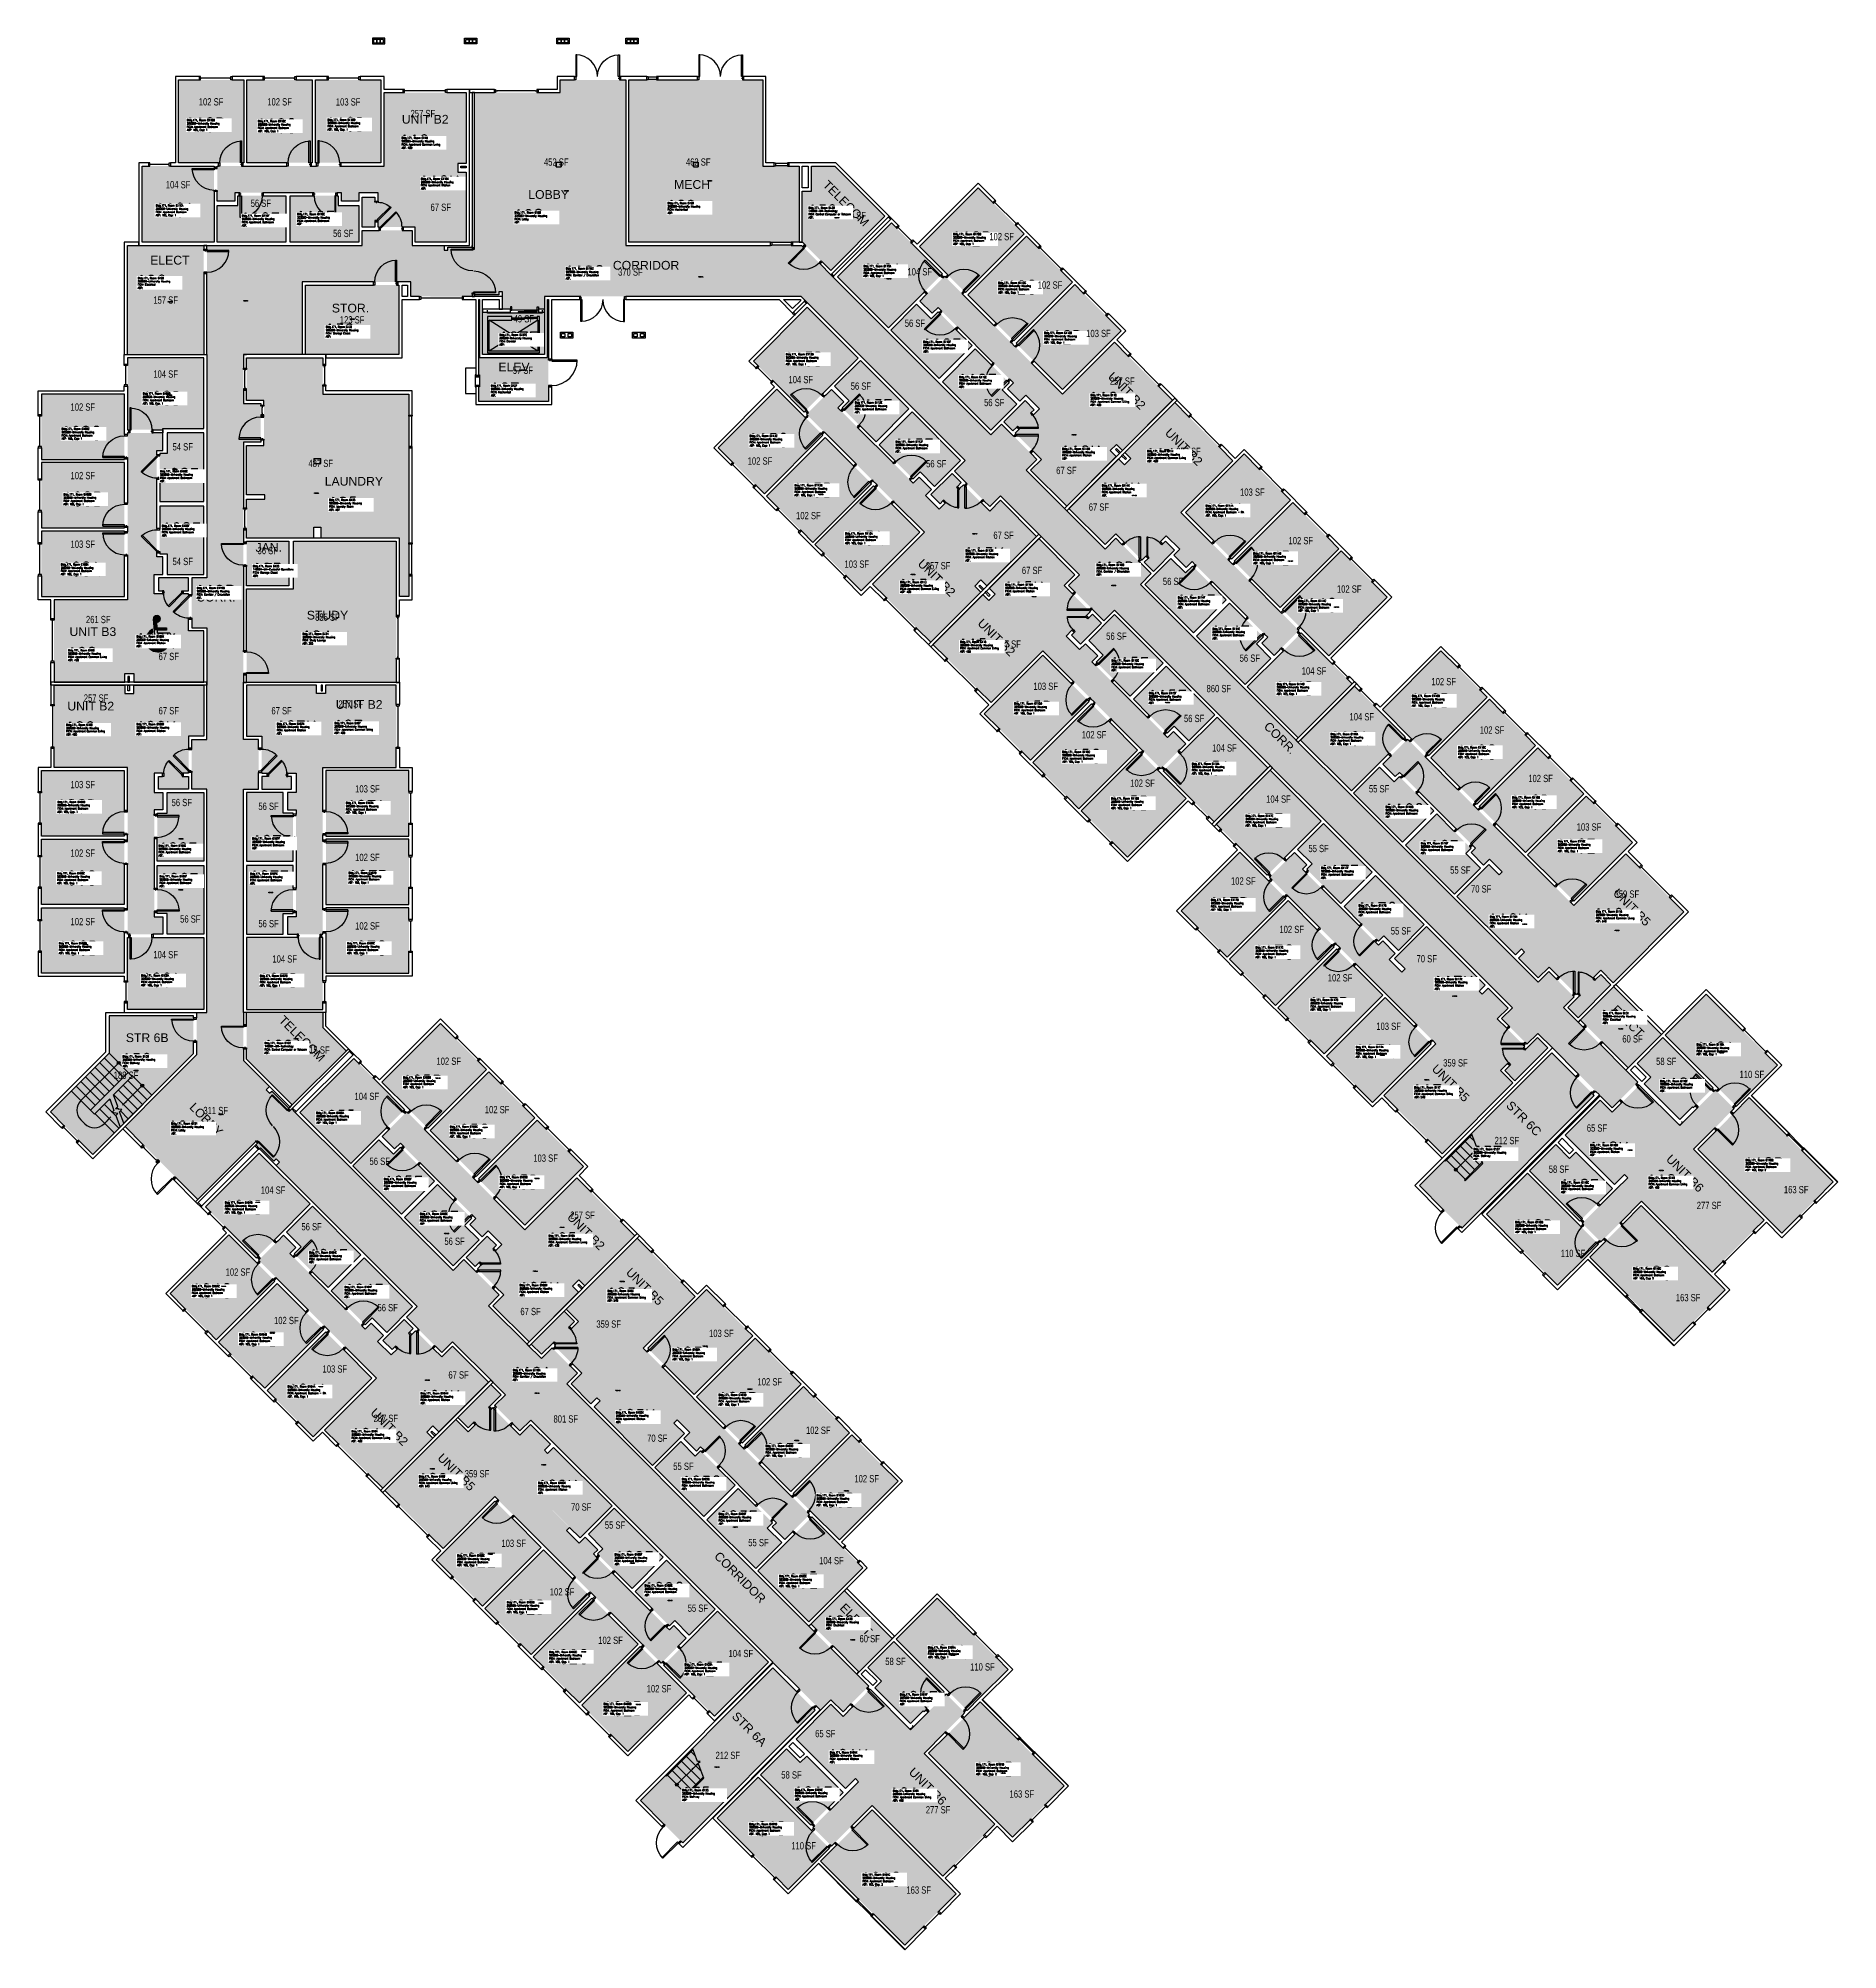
# Model space of a CAD drawing. Header units: inches. Extents: x 1063 to 4030, y -1482 to 1669.
import ezdxf
from ezdxf.enums import TextEntityAlignment as Align

# ---------------------------------------------------------------- set-up
doc = ezdxf.new("R2010")
doc.units = ezdxf.units.IN
doc.header["$LTSCALE"] = 192
doc.header["$MEASUREMENT"] = 0
for name, color, linetype in [('A-AREA-IDEN', 1, 'Continuous'), ('A-DOOR', 2, 'Continuous'), ('A-FLOR', 3, 'Continuous'), ('A-GLAZ', 1, 'Continuous'), ('A-IDEN-RNUM', 7, 'Continuous'), ('A-IDEN-SNUM', 4, 'Continuous'), ('A-IDEN-VNUM', 4, 'Continuous'), ('A-MISC', 2, 'Continuous'), ('A-WALL', 5, 'Continuous'), ('AREA-TEXT', 3, 'Continuous'), ('Rooms-Category-Color', 7, 'Continuous'), ('Rooms-College-Color', 7, 'Continuous'), ('Rooms-Department-Color', 7, 'Continuous'), ('Rooms-Division-Color', 7, 'Continuous'), ('Rooms-Information', 7, 'Continuous')]:
    doc.layers.add(name, color=color, linetype=linetype)
doc.styles.add('AREA', font='arial.ttf', dxfattribs={"width": 0.75, "height": 12})
doc.styles.add('DIMS', font='arial.ttf')
doc.styles.add('ROOMSNUMBER', font='txt.shx', dxfattribs={"height": 0.03})
doc.styles.add('ROOMVNUMBER', font='simplex.shx', dxfattribs={"width": 0.85})
doc.styles.get("Standard").update_dxf_attribs({"font": 'arial.ttf'})
doc.dimstyles.new('NBA 2004', dxfattribs={"dimscale": 48, "dimtxt": 0.09375, "dimasz": 0.09375, "dimexe": 0.125, "dimexo": 0.125, "dimgap": 0.0625, "dimtad": 1, "dimdec": 3, "dimzin": 3, "dimdsep": 46, "dimlunit": 4, "dimtxsty": 'DIMS', "dimblk": 'ARCHTICK', "dimcen": 0.09375, "dimdle": 0.125, "dimclrd": 256, "dimclre": 256, "dimclrt": 2, "dimadec": 0, "dimazin": 0, "dimtfac": 0.75, "dimtdec": 3, "dimtmove": 2, "dimatfit": 2, "dimfxl": 1, "dimfrac": 2, "dimtolj": 1, "dimtzin": 0, "dimlwd": -1, "dimlwe": -1, "dimarcsym": 0})

# ---------------------------------------------------------------- blocks, each defined once
blk = doc.blocks.new('_ArchTick')
at = {"color": 0, "linetype": 'ByBlock', "const_width": 0.15}
blk.add_lwpolyline([(-0.5, -0.5), (0.5, 0.5)], dxfattribs=at)

msp = doc.modelspace()

# ---------------------------------------------------------------- hatches: boundary and pattern name
h = msp.add_hatch()
h.set_pattern_fill('ANSI31', color=256, style=0)
h.set_pattern_definition([(45, (1169.63128, 1978.21835), (-0.088388348, 0.088388348), [])])
h.paths.add_polyline_path([(1501.1, 1394.3), (1559.8, 1394.3), (1559.8, 1385.1), (1501.1, 1385.1)], flags=9)
h = msp.add_hatch()
h.set_pattern_fill('ANSI31', color=256, angle=-45, style=0)
h.set_pattern_definition([(9e-12, (2791.83476, 1777.64225), (-2e-14, 0.125), [])])
h.paths.add_polyline_path([(2613.3, 1130.3), (2654.8, 1088.8), (2648.3, 1082.3), (2606.8, 1123.8)], flags=9)
h = msp.add_hatch()
h.set_pattern_fill('ANSI31', color=256, style=0)
h.set_pattern_definition([(270, (1828.62325, 814.43073), (-0.125, -1e-14), [])])
h.paths.add_polyline_path([(2475.9, 993), (2517.5, 951.4), (2524, 957.9), (2482.4, 999.5)], flags=9)
h = msp.add_hatch()
h.set_pattern_fill('ANSI31', color=256, style=0)
h.set_pattern_definition([(90, (3642.63514, 926.84186), (0.125, 2e-14), [])])
h.paths.add_polyline_path([(2995.3, 748.3), (2953.8, 789.8), (2947.3, 783.3), (2988.8, 741.8)], flags=9)
h = msp.add_hatch()
h.set_pattern_fill('ANSI31', color=256, angle=135, style=0)
h.set_pattern_definition([(180, (2679.42363, -36.36965), (-5e-14, -0.125), [])])
h.paths.add_polyline_path([(2858, 610.9), (2816.4, 652.5), (2822.9, 659), (2864.5, 617.4)], flags=9)
h = msp.add_hatch()
h.set_pattern_fill('ANSI31', color=256, angle=90, style=0)
h.set_pattern_definition([(135, (689.9705, 3.39328), (-0.088388348, -0.088388348), [])])
h.paths.add_polyline_path([(1273.9, 334.9), (1273.9, 393.6), (1283.1, 393.6), (1283.1, 334.9)], flags=9)
h = msp.add_hatch()
h.set_pattern_fill('ANSI31', color=256, style=0)
h.set_pattern_definition([(45, (2052.15721, 3.39328), (0.088388348, -0.088388348), [])])
h.paths.add_polyline_path([(1468.2, 334.9), (1468.2, 393.6), (1459, 393.6), (1459, 334.9)], flags=9)
h = msp.add_hatch()
h.set_pattern_fill('ANSI31', color=256, angle=-45, style=0)
h.set_pattern_definition([(8e-12, (1905.23947, 400.30375), (-2e-14, 0.125), [])])
h.paths.add_polyline_path([(1726.7, -247), (1768.2, -288.5), (1761.7, -295), (1720.2, -253.5)], flags=9)
h = msp.add_hatch()
h.set_pattern_fill('ANSI31', color=256, style=0)
h.set_pattern_definition([(270, (925.05745, -579.87827), (-0.125, -1e-14), [])])
h.paths.add_polyline_path([(1572.4, -401.3), (1613.9, -442.9), (1620.4, -436.4), (1578.9, -394.8)], flags=9)
at = {"layer": 'A-FLOR'}
h = msp.add_hatch(color=256, dxfattribs=at)
edge = h.paths.add_edge_path()
edge.add_line((1194.2, -18.1), (1196.8, -18.1))
edge.add_ellipse((1195.5, -20.1), major_axis=(-1.68, 1.68), ratio=1, start_angle=225, end_angle=282.1771, ccw=False)
edge.add_line((1197.9, -20.1), (1193.2, -20.1))
edge.add_ellipse((1195.5, -20.1), major_axis=(1.68, 1.68), ratio=1, start_angle=77.8229, end_angle=135, ccw=False)
edge = h.paths.add_edge_path()
edge.add_line((1196.8, -18.1), (1194.2, -18.1))
edge.add_ellipse((1195.5, -20.1), major_axis=(-1.68, 1.68), ratio=1, start_angle=282.1771, end_angle=347.8229, ccw=False)
edge = h.paths.add_edge_path()
edge.add_line((1195.5, -20.1), (1197.9, -20.1))
edge.add_ellipse((1195.5, -20.1), major_axis=(1.68, 1.68), ratio=1, start_angle=225, end_angle=315, ccw=False)
edge.add_line((1195.5, -22.5), (1195.5, -20.1))
edge = h.paths.add_edge_path()
edge.add_line((1193.2, -20.1), (1195.5, -20.1))
edge.add_line((1195.5, -20.1), (1195.5, -22.5))
edge.add_ellipse((1195.5, -20.1), major_axis=(-1.68, 1.68), ratio=1, start_angle=45, end_angle=135, ccw=False)
h = msp.add_hatch(color=256, dxfattribs=at)
edge = h.paths.add_edge_path()
edge.add_line((1233.1, -55.6), (1235.7, -55.6))
edge.add_ellipse((1234.4, -57.6), major_axis=(-1.68, 1.68), ratio=1, start_angle=225, end_angle=282.1771, ccw=False)
edge.add_line((1236.8, -57.6), (1232, -57.6))
edge.add_ellipse((1234.4, -57.6), major_axis=(1.68, 1.68), ratio=1, start_angle=77.8229, end_angle=135, ccw=False)
edge = h.paths.add_edge_path()
edge.add_line((1235.7, -55.6), (1233.1, -55.6))
edge.add_ellipse((1234.4, -57.6), major_axis=(-1.68, 1.68), ratio=1, start_angle=282.1771, end_angle=347.8229, ccw=False)
edge = h.paths.add_edge_path()
edge.add_line((1234.4, -57.6), (1236.8, -57.6))
edge.add_ellipse((1234.4, -57.6), major_axis=(1.68, 1.68), ratio=1, start_angle=225, end_angle=315, ccw=False)
edge.add_line((1234.4, -59.9), (1234.4, -57.6))
edge = h.paths.add_edge_path()
edge.add_line((1232, -57.6), (1234.4, -57.6))
edge.add_line((1234.4, -57.6), (1234.4, -59.9))
edge.add_ellipse((1234.4, -57.6), major_axis=(1.68, 1.68), ratio=1, start_angle=135, end_angle=225, ccw=False)
h = msp.add_hatch(color=256, dxfattribs=at)
h.paths.add_polyline_path([(3400.8, -194), (3402.6, -195.8, -0.25479), (3402, -198), (3398.6, -194.6, -0.25479)])
h.paths.add_polyline_path([(3402.6, -195.8), (3400.8, -194, -0.294533)])
h.paths.add_polyline_path([(3400.3, -196.3), (3402, -198, -0.414214), (3398.6, -198)])
h.paths.add_polyline_path([(3398.6, -194.6), (3400.3, -196.3), (3398.6, -198, -0.414214)])
h = msp.add_hatch(color=256, dxfattribs=at)
h.paths.add_polyline_path([(2116.3, -1207.5), (2118.1, -1209.4, -0.25479), (2117.5, -1211.5), (2114.1, -1208.2, -0.25479)])
h.paths.add_polyline_path([(2118.1, -1209.4), (2116.3, -1207.5, -0.294533)])
h.paths.add_polyline_path([(2115.8, -1209.9), (2117.5, -1211.5, -0.414214), (2114.1, -1211.5)])
h.paths.add_polyline_path([(2114.1, -1208.2), (2115.8, -1209.9), (2114.1, -1211.5, -0.414214)])
at = {"layer": 'A-MISC'}
for points in [[(1276.9, 667.4), (1274.7, 673.3, -1.496949), (1251.9, 689.9), (1251.5, 694.5, 1.372239)], [(1263.8, 711.7, 1), (1253.1, 711.7), (1253.2, 710.9, 0.924463)], [(1253.2, 710.9), (1253.6, 706.4), (1257.8, 706.4, -0.335344)], [(1274.4, 697.1), (1258.6, 697.1), (1257.8, 706.4), (1253.6, 706.4), (1254.6, 692.8), (1258.9, 692.8), (1274.4, 692.8)], [(1279.9, 688.6), (1259.2, 688.6), (1258.9, 692.8), (1254.6, 692.8), (1255.3, 684.3), (1277, 684.3), (1284.9, 663.1), (1295.6, 667.3), (1294.1, 671.6), (1287.3, 668.9)]]:
    msp.add_hatch(color=256, dxfattribs=at).paths.add_polyline_path(points)
at = {"layer": 'Rooms-Category-Color', "true_color": 0x728ef3}
for points in [[(1401.7, 1600.1), (1294.1, 1600.1), (1294.1, 1463.4), (1401.8, 1463.4), (1401.8, 1599.7)], [(1768.6, 1579.1), (1633.1, 1579.1), (1633.1, 1458.1), (1358.1, 1458.1), (1358.1, 1400.1), (1386.9, 1400.1), (1386.9, 1414), (1562.9, 1414), (1562.9, 1400.1), (1591.6, 1400.1), (1591.6, 1414), (1623.3, 1414), (1623.3, 1400.4), (1618.1, 1400.4), (1618.1, 1406.8), (1596.9, 1406.8), (1596.9, 1357.4), (1618.1, 1357.4), (1618.1, 1366.4), (1623.3, 1366.4), (1623.3, 1357.4), (1684.5, 1357.4), (1684.5, 1447.9), (1754.6, 1447.9), (1754.6, 1462.5), (1768.6, 1462.5)], [(1407, 1600.1), (1514.6, 1600.1), (1514.6, 1463.4), (1407, 1463.4), (1407, 1599.7)], [(1519.9, 1600.1), (1627.9, 1600.1), (1627.9, 1463.4), (1519.9, 1463.4), (1519.9, 1599.7)], [(1234.1, 1332.4), (1234.1, 1458.1), (1352.9, 1458.1), (1352.9, 1332.4)], [(1768.6, 1447.9), (1768.6, 1332.4), (1684.5, 1332.4), (1684.5, 1447.9)], [(2688.6, 1346.2), (2612.5, 1422.3), (2515.8, 1325.6), (2591.9, 1249.5), (2688.3, 1345.8)], [(1392.1, 1409.1), (1471.3, 1409.1), (1471.3, 1332.4), (1358.1, 1332.4), (1358.1, 1392.9), (1392.1, 1392.9)], [(1478.5, 1332.4), (1591.6, 1332.4), (1591.6, 1392.9), (1557.6, 1392.9), (1557.6, 1409.1), (1478.5, 1409.1)], [(2380.8, 1275.3), (2469.7, 1364.3), (2553.6, 1280.3), (2464.7, 1191.4)], [(2692.3, 1342.4), (2768.4, 1266.3), (2671.8, 1169.6), (2595.6, 1245.7), (2692, 1342.1)], [(1503.3, 1261.9), (1657.6, 1261.9), (1657.6, 1147.4), (1503.3, 1147.4)], [(2933.2, 1071.9), (2837.4, 1167.7), (2751.8, 1082.1), (2557.3, 1276.6), (2516.3, 1235.6), (2536.7, 1215.3), (2546.5, 1225.1), (2671, 1100.6), (2661.1, 1090.8), (2681.5, 1070.5), (2691.3, 1080.3), (2713.7, 1057.9), (2704.1, 1048.2), (2700.3, 1051.9), (2704.9, 1056.4), (2689.9, 1071.4), (2655, 1036.5), (2669.9, 1021.5), (2676.3, 1027.9), (2680, 1024.2), (2673.7, 1017.8), (2716.9, 974.6), (2780.9, 1038.6), (2830.5, 989), (2840.8, 999.3), (2850.7, 989.4)], [(2772.1, 1262.6), (2848.5, 1186.3), (2751.8, 1089.6), (2675.4, 1165.9), (2771.8, 1262.3)], [(2546.8, 1217.9), (2602.7, 1161.9), (2548.4, 1107.7), (2468.4, 1187.7), (2511.2, 1230.5), (2535.3, 1206.4)], [(2330.9, 1225.5), (2242, 1136.6), (2325.9, 1052.6), (2414.9, 1141.5)], [(1335.8, 1142.1), (1210.1, 1142.1), (1210.1, 1023.4), (1335.8, 1023.4)], [(1406.3, 909), (1406.3, 844.7), (1517.1, 844.7), (1517.1, 863), (1528.6, 863), (1528.6, 844.7), (1658.3, 844.7), (1658.3, 748.4), (1674.1, 748.4), (1674.1, 1082.1), (1532.1, 1082.1), (1532.1, 1142.1), (1406.3, 1142.1), (1406.3, 1071.7), (1434.9, 1071.7), (1434.9, 997.5), (1406.3, 997.5), (1406.3, 916.2), (1436.3, 916.2), (1436.3, 909)], [(2388.4, 1059.5), (2444.3, 1003.6), (2498.6, 1057.8), (2418.6, 1137.8), (2375.8, 1095.1), (2399.8, 1071)], [(2553.6, 1102.5), (2633.6, 1022.5), (2676.4, 1065.3), (2652.3, 1089.4), (2663.8, 1100.9), (2607.8, 1156.8)], [(1068.1, 974.5), (1068.1, 1082.1), (1204.8, 1082.1), (1204.8, 974.5), (1068.5, 974.5)], [(2260.1, 917.7), (2184, 993.8), (2280.7, 1090.5), (2356.8, 1014.3), (2260.4, 918)], [(2534.4, 673.1), (2438.6, 768.9), (2524.1, 854.5), (2329.7, 1048.9), (2370.7, 1089.9), (2391, 1069.6), (2381.2, 1059.8), (2505.7, 935.3), (2515.5, 945.1), (2535.8, 924.8), (2526, 915), (2548.4, 892.6), (2558, 902.2), (2554.3, 905.9), (2549.8, 901.4), (2534.8, 916.4), (2569.7, 951.3), (2584.7, 936.3), (2578.4, 930), (2582.1, 926.2), (2588.4, 932.6), (2631.7, 889.4), (2567.7, 825.4), (2617.3, 775.8), (2606.9, 765.5), (2616.8, 755.6)], [(2503.7, 1052.7), (2583.7, 972.7), (2540.9, 929.9), (2516.9, 954), (2505.4, 942.5), (2449.4, 998.4)], [(2936.9, 1068.2), (3032.7, 972.4), (2947.1, 886.8), (3141.6, 692.4), (3100.6, 651.3), (3080.3, 671.7), (3090.1, 681.5), (2965.6, 806), (2955.8, 796.1), (2935.5, 816.5), (2945.3, 826.3), (2922.8, 848.7), (2913.2, 839.1), (2916.9, 835.4), (2921.4, 839.9), (2936.4, 824.9), (2901.5, 790), (2886.5, 805), (2892.9, 811.3), (2889.2, 815), (2882.8, 808.7), (2839.6, 851.9), (2903.6, 915.9), (2854, 965.5), (2864.3, 975.8), (2854.4, 985.7)], [(1089.1, 607.6), (1089.1, 743.1), (1210.1, 743.1), (1210.1, 1018.1), (1268.1, 1018.1), (1268.1, 989.4), (1258.2, 989.4), (1258.2, 813.7), (1268.1, 813.7), (1268.1, 784.6), (1254.2, 784.6), (1254.2, 752.9), (1267.8, 752.9), (1267.8, 758.1), (1261.4, 758.1), (1261.4, 779.3), (1310.8, 779.3), (1310.8, 758.1), (1301.8, 758.1), (1301.8, 752.9), (1310.8, 752.9), (1310.8, 691.8), (1220.3, 691.8), (1220.3, 621.6), (1205.7, 621.6), (1205.7, 607.6)], [(1263.1, 984.1), (1263.1, 905), (1335.8, 905), (1335.8, 1018.1), (1275.3, 1018.1), (1275.3, 984.1), (1259.1, 984.1)], [(2263.8, 913.9), (2339.9, 837.8), (2436.6, 934.5), (2360.5, 1010.6), (2264.1, 914.2)], [(2840.4, 979.1), (2758.7, 897.4), (2699.2, 956.9), (2780.9, 1038.6)], [(3127.6, 907.1), (3051.3, 983.5), (2954.6, 886.8), (3030.9, 810.4), (3127.3, 906.8)], [(1068.1, 969.2), (1068.1, 861.6), (1204.8, 861.6), (1204.8, 969.2), (1068.5, 969.2)], [(2844.1, 975.4), (2762.4, 893.7), (2821.9, 834.2), (2903.6, 915.9)], [(2343.6, 834.1), (2420, 757.8), (2516.7, 854.5), (2440.3, 930.8), (2343.9, 834.4)], [(1335.8, 897.7), (1335.8, 784.6), (1275.3, 784.6), (1275.3, 818.6), (1263.1, 818.6), (1263.1, 897.7)], [(2627.2, 765.9), (2708.8, 847.6), (2649.3, 907.1), (2567.7, 825.4)], [(3207.5, 827.3), (3131.4, 903.4), (3034.7, 806.7), (3110.8, 730.6), (3207.1, 827)], [(1068.1, 856.4), (1068.1, 748.4), (1204.8, 748.4), (1204.8, 856.4), (1068.5, 856.4)], [(1406.3, 839.5), (1476.3, 839.5), (1476.3, 766.4), (1406.3, 766.4)], [(1406.3, 761.1), (1406.3, 607.6), (1653.1, 607.6), (1653.1, 839.5), (1483.6, 839.5), (1483.6, 761.1)], [(2630.9, 762.2), (2712.6, 843.9), (2772.1, 784.4), (2690.4, 702.7)], [(3211.2, 823.6), (3287.3, 747.5), (3190.6, 650.8), (3114.5, 726.9), (3210.8, 823.3)], [(2967.5, 688.6), (2887.6, 768.6), (2930.3, 811.3), (2954.4, 787.3), (2965.9, 798.8), (3021.8, 742.8)], [(2538.1, 669.4), (2633.9, 573.6), (2719.5, 659.1), (2913.9, 464.7), (2954.9, 505.7), (2934.6, 526), (2924.8, 516.2), (2800.3, 640.7), (2810.1, 650.5), (2789.8, 670.8), (2780, 661), (2757.6, 683.4), (2767.2, 693.1), (2770.9, 689.3), (2766.4, 684.8), (2781.4, 669.8), (2816.3, 704.8), (2801.3, 719.7), (2795, 713.4), (2791.2, 717.1), (2797.6, 723.5), (2754.4, 766.7), (2690.4, 702.7), (2640.8, 752.3), (2630.4, 741.9), (2620.5, 751.8)], [(3082.9, 681.8), (3027, 737.7), (2972.7, 683.4), (3052.7, 603.4), (3095.5, 646.2), (3071.4, 670.3)], [(2917.7, 638.7), (2837.7, 718.7), (2794.9, 675.9), (2819, 651.9), (2807.5, 640.4), (2863.4, 584.4)], [(1220.3, 607.6), (1335.8, 607.6), (1335.8, 691.8), (1220.3, 691.8)], [(3140.4, 515.8), (3229.3, 604.7), (3145.3, 688.6), (3056.4, 599.7)], [(2699.1, 478.6), (2622.8, 555), (2719.5, 651.7), (2795.8, 575.3), (2699.4, 479)], [(2924.5, 523.4), (2868.6, 579.3), (2922.8, 633.6), (3002.8, 553.6), (2960, 510.8), (2936, 534.8)], [(3355.2, 486.1), (3279.1, 562.2), (3375.8, 658.9), (3451.9, 582.8)], [(1089.1, 602.4), (1089.1, 466.9), (1210.1, 466.9), (1210.1, 191.9), (1268.1, 191.9), (1268.1, 220.6), (1254.2, 220.6), (1254.2, 396.7), (1268.1, 396.7), (1268.1, 425.4), (1254.2, 425.4), (1254.2, 457.1), (1267.8, 457.1), (1267.8, 451.9), (1261.4, 451.9), (1261.4, 430.7), (1310.8, 430.7), (1310.8, 451.9), (1301.8, 451.9), (1301.8, 457.1), (1310.8, 457.1), (1310.8, 518.2), (1220.3, 518.2), (1220.3, 588.4), (1205.7, 588.4), (1205.7, 602.4)], [(1220.3, 602.4), (1335.8, 602.4), (1335.8, 518.2), (1220.3, 518.2)], [(1521.8, 602.4), (1406.3, 602.4), (1406.3, 518.2), (1521.8, 518.2)], [(1653.1, 602.4), (1653.1, 466.9), (1532.1, 466.9), (1532.1, 191.9), (1474.1, 191.9), (1474.1, 220.6), (1487.9, 220.6), (1487.9, 396.7), (1474.1, 396.7), (1474.1, 425.4), (1487.9, 425.4), (1487.9, 457.1), (1474.3, 457.1), (1474.3, 451.9), (1480.7, 451.9), (1480.7, 430.7), (1431.3, 430.7), (1431.3, 451.9), (1440.3, 451.9), (1440.3, 457.1), (1431.3, 457.1), (1431.3, 518.2), (1521.8, 518.2), (1521.8, 588.4), (1536.4, 588.4), (1536.4, 602.4)], [(3317, 517), (3228, 428.1), (3144.1, 512), (3233, 601)], [(2778.9, 398.8), (2702.8, 474.9), (2799.5, 571.6), (2875.6, 495.5), (2779.2, 399.1)], [(3435, 406.3), (3358.9, 482.4), (3455.6, 579.1), (3531.7, 503)], [(3090.5, 465.9), (3001.6, 377), (2917.6, 461), (3006.5, 549.9)], [(3503.5, 152.6), (3536.2, 119.9), (3553.9, 137.6), (3599.1, 92.4), (3600.5, 93.8), (3604, 90.3), (3584.9, 71.2), (3601.8, 54.3), (3656.1, 108.6), (3639.2, 125.5), (3630.8, 117.2), (3627.4, 120.6), (3639.2, 132.4), (3659.6, 112), (3776.3, 228.8), (3680.5, 324.6), (3594.9, 239), (3320.7, 513.3), (3279.7, 472.3), (3300.3, 451.7), (3307.3, 458.7), (3432.5, 333.5), (3425.5, 326.5), (3446.1, 305.9), (3455.9, 315.7), (3476.8, 294.7), (3471.7, 289.6), (3551, 210.3), (3508.3, 167.6), (3513.4, 162.5)], [(2782.7, 395.1), (2858.8, 319), (2955.5, 415.7), (2879.3, 491.8), (2783, 395.4)], [(3514.9, 326.5), (3438.8, 402.6), (3535.5, 499.3), (3611.6, 423.2)], [(1068.1, 353.6), (1068.1, 461.6), (1204.8, 461.6), (1204.8, 353.6), (1068.5, 353.6)], [(1674.1, 353.6), (1674.1, 461.6), (1537.3, 461.6), (1537.3, 353.6), (1673.6, 353.6)], [(3089.3, 289.3), (3178.2, 378.2), (3094.2, 462.2), (3005.3, 373.3)], [(3312.3, 343.8), (3231.8, 424.4), (3274.5, 467.1), (3298.6, 443.1), (3307.3, 451.9), (3363.8, 395.4)], [(1335.8, 312.3), (1335.8, 425.4), (1275.3, 425.4), (1275.3, 391.4), (1259.1, 391.4), (1259.1, 312.3)], [(1406.3, 312.3), (1406.3, 425.4), (1466.8, 425.4), (1466.8, 391.4), (1483.1, 391.4), (1483.1, 312.3)], [(3691.6, 343.1), (3615.3, 419.5), (3518.6, 322.8), (3594.9, 246.4)], [(3398.2, 258), (3317.4, 338.7), (3368.9, 390.2), (3425.6, 333.5), (3416.9, 324.8), (3440.9, 300.7)], [(1068.1, 240.7), (1068.1, 348.4), (1204.8, 348.4), (1204.8, 240.7), (1068.5, 240.8)], [(1674.1, 240.7), (1674.1, 348.4), (1537.3, 348.4), (1537.3, 240.7), (1673.6, 240.8)], [(3262.4, 294), (3181.9, 374.5), (3139.1, 331.7), (3163.2, 307.7), (3154.4, 298.9), (3210.9, 242.4)], [(3120.1, 251), (3044, 327.1), (2947.3, 230.4), (3023.4, 154.3)], [(3453.7, 102.7), (3486.3, 70.1), (3468.7, 52.4), (3513.9, 7.1), (3512.5, 5.7), (3515.9, 2.3), (3535, 21.4), (3552, 4.4), (3497.7, -49.8), (3480.8, -32.9), (3489.1, -24.6), (3485.6, -21.1), (3473.9, -32.9), (3494.3, -53.3), (3377.5, -170), (3281.7, -74.2), (3367.3, 11.3), (3093, 285.6), (3134, 326.6), (3154.6, 306), (3147.5, 298.9), (3272.7, 173.7), (3279.8, 180.8), (3300.4, 160.2), (3290.6, 150.4), (3311.5, 129.5), (3316.7, 134.6), (3396, 55.3), (3438.6, 98), (3443.8, 92.8)], [(1259.1, 225.9), (1259.1, 305), (1335.8, 305), (1335.8, 191.9), (1275.3, 191.9), (1275.3, 225.9)], [(1483.1, 225.9), (1483.1, 305), (1406.3, 305), (1406.3, 191.9), (1466.8, 191.9), (1466.8, 225.9)], [(3348.3, 208.1), (3267.6, 288.9), (3216, 237.3), (3272.7, 180.6), (3281.5, 189.4), (3305.5, 165.3)], [(3498.4, 157.7), (3401.9, 254.2), (3454.5, 306.8), (3551, 210.3)], [(1068.1, 235.5), (1068.1, 127.9), (1204.8, 127.9), (1204.8, 235.5), (1068.5, 235.5)], [(1674.1, 235.5), (1674.1, 127.9), (1537.3, 127.9), (1537.3, 235.5), (1673.6, 235.5)], [(3199.9, 171.2), (3123.8, 247.3), (3027.1, 150.6), (3103.2, 74.5)], [(3448.5, 107.9), (3352, 204.4), (3299.4, 151.8), (3396, 55.3)], [(1335.8, 67.9), (1210.1, 67.9), (1210.1, 186.6), (1335.8, 186.6)], [(1406.3, 67.9), (1532.1, 67.9), (1532.1, 186.6), (1406.3, 186.6)], [(3279.7, 91.4), (3203.6, 167.5), (3106.9, 70.8), (3183.1, -5.3)], [(3263.1, -85.4), (3186.8, -9), (3283.5, 87.7), (3359.8, 11.3)], [(3813.2, 93.1), (3745.6, 25.5), (3833.6, -62.6), (3862.8, -91.8), (3930.5, -24.2)], [(1802, -31.2), (1725.9, 44.9), (1629.2, -51.8), (1705.3, -127.9), (1801.7, -31.5)], [(3741.8, 21.8), (3824.7, -61.1), (3791.9, -93.9), (3790.5, -92.4), (3769.5, -113.4), (3710.7, -54.6), (3721.7, -43.7), (3699, -21), (3742.9, 22.8)], [(1494.2, -102), (1583.1, -13), (1667, -97), (1578.1, -185.9)], [(1805.7, -34.9), (1881.8, -111), (1785.1, -207.7), (1709, -131.6), (1805.4, -35.2)], [(3828.4, -64.8), (3859.1, -95.5), (3792, -162.6), (3908.6, -279.2), (3822.9, -364.9), (3706.3, -248.4), (3639.2, -315.4), (3608.5, -284.7), (3683.7, -209.5), (3678.6, -204.3), (3719.7, -163.2), (3658.1, -101.6), (3702.8, -56.9), (3769.5, -123.6)], [(3580.7, -139.4), (3638.3, -81.8), (3719.7, -163.2), (3662.1, -220.8)], [(3884, -77.5), (3799.7, -162.4), (3937.8, -301), (4022.6, -216.1)], [(2046.6, -305.4), (1950.8, -209.6), (1865.2, -295.2), (1670.8, -100.7), (1629.7, -141.7), (1650.1, -162.1), (1659.9, -152.3), (1784.4, -276.7), (1774.5, -286.5), (1794.9, -306.9), (1804.7, -297.1), (1827.1, -319.5), (1817.5, -329.1), (1813.8, -325.4), (1818.3, -320.9), (1803.3, -305.9), (1768.4, -340.8), (1783.3, -355.8), (1789.7, -349.4), (1793.4, -353.2), (1787.1, -359.5), (1830.3, -402.7), (1894.3, -338.8), (1943.9, -388.4), (1954.2, -378), (1964.1, -387.9)], [(1885.5, -114.7), (1961.9, -191.1), (1865.2, -287.8), (1788.8, -211.4), (1885.2, -115)], [(1660.1, -159.4), (1716.1, -215.4), (1661.8, -269.6), (1581.8, -189.7), (1624.6, -146.9), (1648.6, -170.9)], [(3565.1, -155), (3521.9, -198.2), (3604.8, -281), (3658.4, -227.3), (3598.2, -167.1), (3587.7, -177.7)], [(1427.3, -168.8), (1338.4, -257.7), (1422.4, -341.7), (1511.3, -252.8)], [(1667, -274.8), (1747, -354.8), (1789.7, -312), (1765.7, -288), (1777.2, -276.5), (1721.2, -220.5)], [(3518.2, -201.9), (3450.6, -269.5), (3567.9, -386.8), (3635.5, -319.2)], [(1484.8, -334.8), (1540.7, -390.7), (1595, -336.5), (1515, -256.5), (1472.2, -299.3), (1496.3, -323.3)], [(3706, -255.5), (3621.2, -340.4), (3759.8, -479), (3844.6, -394.1)], [(1356.5, -476.7), (1280.4, -400.5), (1377.1, -303.9), (1453.2, -380), (1356.9, -476.3)], [(1630.8, -721.2), (1535, -625.4), (1620.6, -539.8), (1426.1, -345.4), (1467.1, -304.4), (1487.4, -324.7), (1477.6, -334.5), (1602.1, -459), (1611.9, -449.2), (1632.2, -469.5), (1622.4, -479.3), (1644.8, -501.7), (1654.5, -492.1), (1650.8, -488.4), (1646.3, -492.9), (1631.3, -477.9), (1666.2, -443), (1681.2, -458), (1674.8, -464.4), (1678.5, -468.1), (1684.9, -461.7), (1728.1, -504.9), (1664.1, -568.9), (1713.7, -618.5), (1703.4, -628.9), (1713.3, -638.8)], [(1974.1, -582), (1941.5, -549.3), (1959.1, -531.6), (1913.9, -486.4), (1915.3, -484.9), (1911.9, -481.5), (1892.8, -500.6), (1875.8, -483.6), (1930.1, -429.4), (1947, -446.3), (1938.7, -454.6), (1942.2, -458.1), (1953.9, -446.3), (1933.5, -425.9), (2050.3, -309.2), (2146.1, -405), (2060.5, -490.5), (2334.8, -764.8), (2293.8, -805.8), (2273.2, -785.2), (2280.3, -778.1), (2155.1, -652.9), (2148, -660), (2127.4, -639.4), (2137.2, -629.6), (2116.3, -608.7), (2111.1, -613.8), (2031.8, -534.5), (1989.2, -577.2), (1984, -572.1)], [(1600.2, -341.6), (1680.1, -421.6), (1637.4, -464.4), (1613.3, -440.3), (1601.8, -451.8), (1545.9, -395.9)], [(1953.8, -398.2), (1872.1, -479.9), (1812.6, -420.4), (1894.3, -338.8)], [(1360.2, -480.4), (1436.3, -556.5), (1533, -459.8), (1456.9, -383.7), (1360.6, -480.1)], [(2164.7, -393.8), (2241, -470.2), (2144.3, -566.9), (2068, -490.5)], [(1440.1, -560.2), (1516.4, -636.5), (1613.1, -539.8), (1536.8, -463.5), (1440.4, -559.9)], [(1723.6, -628.4), (1805.3, -546.7), (1745.8, -487.2), (1664.1, -568.9)], [(2148.1, -570.6), (2224.2, -646.7), (2320.9, -550), (2244.7, -473.9)], [(1979.3, -587.1), (2075.8, -683.6), (2128.4, -631), (2031.8, -534.5)], [(1907.3, -648.8), (1874.6, -616.1), (1857, -633.8), (1811.7, -588.5), (1810.3, -589.9), (1806.9, -586.5), (1825.9, -567.4), (1809, -550.5), (1754.7, -604.7), (1771.7, -621.7), (1780, -613.4), (1783.4, -616.8), (1771.7, -628.6), (1751.3, -608.2), (1634.5, -724.9), (1730.3, -820.7), (1815.9, -735.2), (2090.2, -1009.5), (2131.2, -968.4), (2110.6, -947.8), (2103.5, -954.9), (1978.3, -829.7), (1985.4, -822.6), (1964.8, -802), (1955, -811.8), (1934, -790.9), (1939.1, -785.8), (1859.9, -706.5), (1902.5, -663.8), (1897.4, -658.7)], [(2227.9, -650.4), (2304, -726.5), (2400.7, -629.8), (2324.6, -553.7)], [(1912.4, -653.9), (2009, -750.4), (1956.4, -803), (1859.9, -706.5)], [(2079.5, -687.3), (2160.2, -768.1), (2211.8, -716.5), (2155.1, -659.8), (2146.3, -668.6), (2122.3, -644.5)], [(2307.7, -730.2), (2383.8, -806.3), (2480.5, -709.6), (2404.4, -633.5)], [(2165.4, -773.2), (2245.9, -853.7), (2288.7, -810.9), (2264.6, -786.9), (2273.4, -778.1), (2216.9, -721.7)], [(1719.2, -839.3), (1795.6, -915.7), (1892.3, -819), (1815.9, -742.6)], [(2012.7, -754.1), (2093.4, -834.9), (2041.9, -886.4), (1985.2, -829.7), (1993.9, -821), (1969.9, -796.9)], [(2338.5, -768.5), (2249.6, -857.4), (2333.6, -941.4), (2422.5, -852.5)], [(1896, -822.7), (1972.1, -898.8), (1875.4, -995.5), (1799.3, -919.4)], [(2098.5, -840), (2179.1, -920.5), (2136.3, -963.3), (2112.3, -939.3), (2103.5, -948), (2047, -891.5)], [(1975.8, -902.5), (2051.9, -978.6), (1955.2, -1075.3), (1879.1, -999.2)], [(2544.9, -902.6), (2477.3, -970.2), (2565.3, -1058.2), (2594.6, -1087.5), (2662.2, -1019.9)], [(2093.9, -1013.2), (2182.8, -924.2), (2266.8, -1008.2), (2177.8, -1097.1)], [(2473.6, -973.9), (2556.4, -1056.7), (2523.6, -1089.5), (2522.2, -1088.1), (2501.3, -1109.1), (2442.5, -1050.3), (2453.4, -1039.3), (2430.8, -1016.7), (2474.7, -972.8)], [(2055.6, -982.3), (2131.7, -1058.4), (2035, -1155.1), (1958.9, -1079)], [(2560.1, -1060.5), (2590.9, -1091.2), (2523.8, -1158.3), (2640.4, -1274.9), (2554.6, -1360.6), (2438.1, -1244), (2371, -1311.1), (2340.2, -1280.4), (2415.4, -1205.1), (2410.3, -1200), (2451.4, -1158.9), (2389.8, -1097.3), (2434.5, -1052.6), (2501.3, -1119.3)], [(2312.5, -1135.1), (2370, -1077.5), (2451.4, -1158.9), (2393.9, -1216.5)], [(2615.8, -1073.2), (2531.5, -1158.1), (2669.5, -1296.6), (2754.4, -1211.8)], [(2296.8, -1150.7), (2253.7, -1193.8), (2336.5, -1276.7), (2390.1, -1223), (2330, -1162.8), (2319.4, -1173.3)], [(2250, -1197.5), (2182.3, -1265.2), (2299.6, -1382.5), (2367.3, -1314.8)], [(2437.8, -1251.2), (2352.9, -1336), (2491.5, -1474.6), (2576.4, -1389.8)]]:
    msp.add_hatch(color=171, dxfattribs=at).paths.add_polyline_path(points)
at = {"layer": 'Rooms-Category-Color', "true_color": 0xadadad}
for points in [[(1782.2, 1579.1), (1782.2, 1327.1), (2031.6, 1327.1), (2031.6, 1600.1), (1923.6, 1600.1), (1923.6, 1579.1)], [(2036.9, 1600.1), (2036.9, 1332.4), (2317.4, 1332.4), (2317.4, 1458.1), (2257.4, 1458.1), (2257.4, 1600.1)], [(1210.1, 1327.1), (1335.8, 1327.1), (1335.8, 1147.4), (1210.1, 1147.4)], [(1341.1, 62.6), (1341.1, 430.7), (1316.1, 430.7), (1316.1, 513), (1341.1, 513), (1341.1, 697), (1316.1, 697), (1316.1, 779.3), (1341.1, 779.3), (1341.1, 1327.1), (1596.9, 1327.1), (1596.9, 1352.1), (1679.2, 1352.1), (1679.2, 1327.1), (1732.2, 1327.1), (1732.2, 1319.6), (1732.2, 1243), (1677.1, 1243.1), (1677.1, 1267.1), (1498, 1267.1), (1498, 1147.4), (1401.1, 1147.4), (1401.1, 1066.5), (1429.7, 1066.5), (1429.7, 1002.7), (1401.1, 1002.7), (1401.1, 513), (1426.1, 513), (1426.1, 430.7), (1401.1, 430.7), (1401.1, 62.6)], [(2373.3, 1275.4), (2369.8, 1278.9), (2351.9, 1296.8), (2321.6, 1327.1), (2031.6, 1327.1), (1782.2, 1327.1), (1782.2, 1323.1), (1778.2, 1323.1), (1778.2, 1324.6), (1738.2, 1324.6), (1738.2, 1319.6), (1732.2, 1319.6), (1732.2, 1243), (1763.7, 1243), (1778.2, 1243.1), (1778.2, 1247.1), (1782.2, 1247.1), (1782.2, 1245.6), (1822.2, 1245.6), (1822.2, 1250.6), (1828.2, 1250.6), (1828.2, 1222.4), (1897.5, 1222.4), (1897.5, 1243.1), (2320.7, 1243.1), (2327.4, 1236.5), (2330.9, 1232.9)], [(2330.9, 1232.9), (2373.3, 1275.4), (2633.6, 1015.1), (2651.2, 1032.8), (2709.5, 974.6), (2691.8, 956.9), (2821.9, 826.8), (2839.6, 844.5), (2897.8, 786.2), (2880.1, 768.6), (3535.9, 112.8), (3553.6, 130.5), (3595.4, 88.6), (3577.7, 71), (3700.5, -51.8), (3658.1, -94.2), (3535.3, 28.5), (3517.6, 10.9), (3475.8, 52.7), (3493.5, 70.3), (2837.7, 726.1), (2820, 708.5), (2761.8, 766.7), (2779.5, 784.4), (2649.3, 914.5), (2631.7, 896.8), (2573.5, 955), (2591.1, 972.7)], [(1795.5, 1147.5), (1897.5, 1147.5), (1897.5, 1217.1), (1795.5, 1217.1)], [(1789.5, 1070.2), (1904.2, 1070.2), (1904.2, 1142.3), (1789.5, 1142.3)], [(3660.5, 105.5), (3739.3, 26.7), (3684.4, -28.3), (3605.5, 50.6)], [(1082.8, -101), (1152.8, -171), (1318.8, -5), (1318.8, 57.3), (1179.6, 57.3), (1179.6, -4.2)], [(1324, 62.6), (1401.1, 62.6), (1401.1, -16.3), (1444, -59.3), (1438.7, -64.6), (1444.4, -70.2), (1447.9, -66.7), (1476.2, -95), (1475.2, -96), (1478, -98.9), (1480, -96.8), (1480.3, -96.5), (1486.7, -102), (1514.7, -130), (1460.6, -184.1), (1455, -178.5), (1451.4, -182), (1429.5, -160.1), (1427.8, -161.8), (1427.3, -161.4), (1421.4, -155.4), (1424.2, -152.6), (1421.4, -149.8), (1326, -245.2), (1206, -125.3), (1324, -7.2)], [(3558.5, -3.9), (3628.6, -73.8), (3410.2, -292.5), (3340.2, -222.5)], [(1455.4, -189.4), (1460.6, -184.1), (1514.7, -130), (1747, -362.2), (1764.6, -344.5), (1822.9, -402.7), (1805.2, -420.4), (1892.5, -507.7), (1910.2, -490.1), (1952, -531.9), (1934.3, -549.5), (2432.2, -1047.5), (2389.8, -1089.9), (2370, -1070.1), (2353, -1087.1), (2346.3, -1080.4), (1874.9, -608.9), (1857.2, -626.6), (1815.4, -584.8), (1833.1, -567.1), (1745.8, -479.8), (1728.1, -497.5), (1669.9, -439.3), (1687.6, -421.6)], [(2392.2, -890.2), (2337.3, -945.1), (2416.1, -1024), (2471.1, -969)], [(2274, -1017.4), (2055.7, -1236.1), (2125.8, -1306), (2344.1, -1087.4)]]:
    msp.add_hatch(color=253, dxfattribs=at).paths.add_polyline_path(points)
at = {"layer": 'Rooms-Category-Color', "true_color": 0xe3c5e1}
for points in [[(2337.9, 1458.1), (2376.4, 1458.1), (2459, 1375.5), (2369.5, 1286.1), (2323.2, 1332.4), (2322.6, 1332.4), (2322.6, 1416.9), (2337.9, 1416.9)], [(1406.3, 62.6), (1406.3, -14.1), (1481.7, -89.5), (1570.6, -0.6), (1532.1, 38), (1532.1, 62.6)]]:
    msp.add_hatch(color=254, dxfattribs=at).paths.add_polyline_path(points)
at = {"layer": 'Rooms-College-Color', "true_color": 0xadadad}
for points in [[(1401.7, 1600.1), (1294.1, 1600.1), (1294.1, 1463.4), (1401.8, 1463.4), (1401.8, 1599.7)], [(1768.6, 1579.1), (1633.1, 1579.1), (1633.1, 1458.1), (1358.1, 1458.1), (1358.1, 1400.1), (1386.9, 1400.1), (1386.9, 1414), (1562.9, 1414), (1562.9, 1400.1), (1591.6, 1400.1), (1591.6, 1414), (1623.3, 1414), (1623.3, 1400.4), (1618.1, 1400.4), (1618.1, 1406.8), (1596.9, 1406.8), (1596.9, 1357.4), (1618.1, 1357.4), (1618.1, 1366.4), (1623.3, 1366.4), (1623.3, 1357.4), (1684.5, 1357.4), (1684.5, 1447.9), (1754.6, 1447.9), (1754.6, 1462.5), (1768.6, 1462.5)], [(1407, 1600.1), (1514.6, 1600.1), (1514.6, 1463.4), (1407, 1463.4), (1407, 1599.7)], [(1519.9, 1600.1), (1627.9, 1600.1), (1627.9, 1463.4), (1519.9, 1463.4), (1519.9, 1599.7)], [(1782.2, 1579.1), (1782.2, 1327.1), (2031.6, 1327.1), (2031.6, 1600.1), (1923.6, 1600.1), (1923.6, 1579.1)], [(2036.9, 1600.1), (2036.9, 1332.4), (2317.4, 1332.4), (2317.4, 1458.1), (2257.4, 1458.1), (2257.4, 1600.1)], [(1234.1, 1332.4), (1234.1, 1458.1), (1352.9, 1458.1), (1352.9, 1332.4)], [(2337.9, 1458.1), (2376.4, 1458.1), (2459, 1375.5), (2369.5, 1286.1), (2323.2, 1332.4), (2322.6, 1332.4), (2322.6, 1416.9), (2337.9, 1416.9)], [(1768.6, 1447.9), (1768.6, 1332.4), (1684.5, 1332.4), (1684.5, 1447.9)], [(2688.6, 1346.2), (2612.5, 1422.3), (2515.8, 1325.6), (2591.9, 1249.5), (2688.3, 1345.8)], [(1392.1, 1409.1), (1471.3, 1409.1), (1471.3, 1332.4), (1358.1, 1332.4), (1358.1, 1392.9), (1392.1, 1392.9)], [(1478.5, 1332.4), (1591.6, 1332.4), (1591.6, 1392.9), (1557.6, 1392.9), (1557.6, 1409.1), (1478.5, 1409.1)], [(2380.8, 1275.3), (2469.7, 1364.3), (2553.6, 1280.3), (2464.7, 1191.4)], [(1210.1, 1327.1), (1335.8, 1327.1), (1335.8, 1147.4), (1210.1, 1147.4)], [(1341.1, 62.6), (1341.1, 430.7), (1316.1, 430.7), (1316.1, 513), (1341.1, 513), (1341.1, 697), (1316.1, 697), (1316.1, 779.3), (1341.1, 779.3), (1341.1, 1327.1), (1596.9, 1327.1), (1596.9, 1352.1), (1679.2, 1352.1), (1679.2, 1327.1), (1732.2, 1327.1), (1732.2, 1319.6), (1732.2, 1243), (1677.1, 1243.1), (1677.1, 1267.1), (1498, 1267.1), (1498, 1147.4), (1401.1, 1147.4), (1401.1, 1066.5), (1429.7, 1066.5), (1429.7, 1002.7), (1401.1, 1002.7), (1401.1, 513), (1426.1, 513), (1426.1, 430.7), (1401.1, 430.7), (1401.1, 62.6)], [(2373.3, 1275.4), (2369.8, 1278.9), (2351.9, 1296.8), (2321.6, 1327.1), (2031.6, 1327.1), (1782.2, 1327.1), (1782.2, 1323.1), (1778.2, 1323.1), (1778.2, 1324.6), (1738.2, 1324.6), (1738.2, 1319.6), (1732.2, 1319.6), (1732.2, 1243), (1763.7, 1243), (1778.2, 1243.1), (1778.2, 1247.1), (1782.2, 1247.1), (1782.2, 1245.6), (1822.2, 1245.6), (1822.2, 1250.6), (1828.2, 1250.6), (1828.2, 1222.4), (1897.5, 1222.4), (1897.5, 1243.1), (2320.7, 1243.1), (2327.4, 1236.5), (2330.9, 1232.9)], [(2692.3, 1342.4), (2768.4, 1266.3), (2671.8, 1169.6), (2595.6, 1245.7), (2692, 1342.1)], [(1503.3, 1261.9), (1657.6, 1261.9), (1657.6, 1147.4), (1503.3, 1147.4)], [(2330.9, 1232.9), (2373.3, 1275.4), (2633.6, 1015.1), (2651.2, 1032.8), (2709.5, 974.6), (2691.8, 956.9), (2821.9, 826.8), (2839.6, 844.5), (2897.8, 786.2), (2880.1, 768.6), (3535.9, 112.8), (3553.6, 130.5), (3595.4, 88.6), (3577.7, 71), (3700.5, -51.8), (3658.1, -94.2), (3535.3, 28.5), (3517.6, 10.9), (3475.8, 52.7), (3493.5, 70.3), (2837.7, 726.1), (2820, 708.5), (2761.8, 766.7), (2779.5, 784.4), (2649.3, 914.5), (2631.7, 896.8), (2573.5, 955), (2591.1, 972.7)], [(2933.2, 1071.9), (2837.4, 1167.7), (2751.8, 1082.1), (2557.3, 1276.6), (2516.3, 1235.6), (2536.7, 1215.3), (2546.5, 1225.1), (2671, 1100.6), (2661.1, 1090.8), (2681.5, 1070.5), (2691.3, 1080.3), (2713.7, 1057.9), (2704.1, 1048.2), (2700.3, 1051.9), (2704.9, 1056.4), (2689.9, 1071.4), (2655, 1036.5), (2669.9, 1021.5), (2676.3, 1027.9), (2680, 1024.2), (2673.7, 1017.8), (2716.9, 974.6), (2780.9, 1038.6), (2830.5, 989), (2840.8, 999.3), (2850.7, 989.4)], [(2772.1, 1262.6), (2848.5, 1186.3), (2751.8, 1089.6), (2675.4, 1165.9), (2771.8, 1262.3)], [(2546.8, 1217.9), (2602.7, 1161.9), (2548.4, 1107.7), (2468.4, 1187.7), (2511.2, 1230.5), (2535.3, 1206.4)], [(1795.5, 1147.5), (1897.5, 1147.5), (1897.5, 1217.1), (1795.5, 1217.1)], [(2330.9, 1225.5), (2242, 1136.6), (2325.9, 1052.6), (2414.9, 1141.5)], [(1335.8, 1142.1), (1210.1, 1142.1), (1210.1, 1023.4), (1335.8, 1023.4)], [(1406.3, 909), (1406.3, 844.7), (1517.1, 844.7), (1517.1, 863), (1528.6, 863), (1528.6, 844.7), (1658.3, 844.7), (1658.3, 748.4), (1674.1, 748.4), (1674.1, 1082.1), (1532.1, 1082.1), (1532.1, 1142.1), (1406.3, 1142.1), (1406.3, 1071.7), (1434.9, 1071.7), (1434.9, 997.5), (1406.3, 997.5), (1406.3, 916.2), (1436.3, 916.2), (1436.3, 909)], [(1789.5, 1070.2), (1904.2, 1070.2), (1904.2, 1142.3), (1789.5, 1142.3)], [(2388.4, 1059.5), (2444.3, 1003.6), (2498.6, 1057.8), (2418.6, 1137.8), (2375.8, 1095.1), (2399.8, 1071)], [(2553.6, 1102.5), (2633.6, 1022.5), (2676.4, 1065.3), (2652.3, 1089.4), (2663.8, 1100.9), (2607.8, 1156.8)], [(1068.1, 974.5), (1068.1, 1082.1), (1204.8, 1082.1), (1204.8, 974.5), (1068.5, 974.5)], [(2260.1, 917.7), (2184, 993.8), (2280.7, 1090.5), (2356.8, 1014.3), (2260.4, 918)], [(2534.4, 673.1), (2438.6, 768.9), (2524.1, 854.5), (2329.7, 1048.9), (2370.7, 1089.9), (2391, 1069.6), (2381.2, 1059.8), (2505.7, 935.3), (2515.5, 945.1), (2535.8, 924.8), (2526, 915), (2548.4, 892.6), (2558, 902.2), (2554.3, 905.9), (2549.8, 901.4), (2534.8, 916.4), (2569.7, 951.3), (2584.7, 936.3), (2578.4, 930), (2582.1, 926.2), (2588.4, 932.6), (2631.7, 889.4), (2567.7, 825.4), (2617.3, 775.8), (2606.9, 765.5), (2616.8, 755.6)], [(2503.7, 1052.7), (2583.7, 972.7), (2540.9, 929.9), (2516.9, 954), (2505.4, 942.5), (2449.4, 998.4)], [(2936.9, 1068.2), (3032.7, 972.4), (2947.1, 886.8), (3141.6, 692.4), (3100.6, 651.3), (3080.3, 671.7), (3090.1, 681.5), (2965.6, 806), (2955.8, 796.1), (2935.5, 816.5), (2945.3, 826.3), (2922.8, 848.7), (2913.2, 839.1), (2916.9, 835.4), (2921.4, 839.9), (2936.4, 824.9), (2901.5, 790), (2886.5, 805), (2892.9, 811.3), (2889.2, 815), (2882.8, 808.7), (2839.6, 851.9), (2903.6, 915.9), (2854, 965.5), (2864.3, 975.8), (2854.4, 985.7)], [(1089.1, 607.6), (1089.1, 743.1), (1210.1, 743.1), (1210.1, 1018.1), (1268.1, 1018.1), (1268.1, 989.4), (1258.2, 989.4), (1258.2, 813.7), (1268.1, 813.7), (1268.1, 784.6), (1254.2, 784.6), (1254.2, 752.9), (1267.8, 752.9), (1267.8, 758.1), (1261.4, 758.1), (1261.4, 779.3), (1310.8, 779.3), (1310.8, 758.1), (1301.8, 758.1), (1301.8, 752.9), (1310.8, 752.9), (1310.8, 691.8), (1220.3, 691.8), (1220.3, 621.6), (1205.7, 621.6), (1205.7, 607.6)], [(1263.1, 984.1), (1263.1, 905), (1335.8, 905), (1335.8, 1018.1), (1275.3, 1018.1), (1275.3, 984.1), (1259.1, 984.1)], [(2263.8, 913.9), (2339.9, 837.8), (2436.6, 934.5), (2360.5, 1010.6), (2264.1, 914.2)], [(2840.4, 979.1), (2758.7, 897.4), (2699.2, 956.9), (2780.9, 1038.6)], [(3127.6, 907.1), (3051.3, 983.5), (2954.6, 886.8), (3030.9, 810.4), (3127.3, 906.8)], [(1068.1, 969.2), (1068.1, 861.6), (1204.8, 861.6), (1204.8, 969.2), (1068.5, 969.2)], [(2844.1, 975.4), (2762.4, 893.7), (2821.9, 834.2), (2903.6, 915.9)], [(2343.6, 834.1), (2420, 757.8), (2516.7, 854.5), (2440.3, 930.8), (2343.9, 834.4)], [(1335.8, 897.7), (1335.8, 784.6), (1275.3, 784.6), (1275.3, 818.6), (1263.1, 818.6), (1263.1, 897.7)], [(2627.2, 765.9), (2708.8, 847.6), (2649.3, 907.1), (2567.7, 825.4)], [(3207.5, 827.3), (3131.4, 903.4), (3034.7, 806.7), (3110.8, 730.6), (3207.1, 827)], [(1068.1, 856.4), (1068.1, 748.4), (1204.8, 748.4), (1204.8, 856.4), (1068.5, 856.4)], [(1406.3, 839.5), (1476.3, 839.5), (1476.3, 766.4), (1406.3, 766.4)], [(1406.3, 761.1), (1406.3, 607.6), (1653.1, 607.6), (1653.1, 839.5), (1483.6, 839.5), (1483.6, 761.1)], [(2630.9, 762.2), (2712.6, 843.9), (2772.1, 784.4), (2690.4, 702.7)], [(3211.2, 823.6), (3287.3, 747.5), (3190.6, 650.8), (3114.5, 726.9), (3210.8, 823.3)], [(2967.5, 688.6), (2887.6, 768.6), (2930.3, 811.3), (2954.4, 787.3), (2965.9, 798.8), (3021.8, 742.8)], [(2538.1, 669.4), (2633.9, 573.6), (2719.5, 659.1), (2913.9, 464.7), (2954.9, 505.7), (2934.6, 526), (2924.8, 516.2), (2800.3, 640.7), (2810.1, 650.5), (2789.8, 670.8), (2780, 661), (2757.6, 683.4), (2767.2, 693.1), (2770.9, 689.3), (2766.4, 684.8), (2781.4, 669.8), (2816.3, 704.8), (2801.3, 719.7), (2795, 713.4), (2791.2, 717.1), (2797.6, 723.5), (2754.4, 766.7), (2690.4, 702.7), (2640.8, 752.3), (2630.4, 741.9), (2620.5, 751.8)], [(3082.9, 681.8), (3027, 737.7), (2972.7, 683.4), (3052.7, 603.4), (3095.5, 646.2), (3071.4, 670.3)], [(2917.7, 638.7), (2837.7, 718.7), (2794.9, 675.9), (2819, 651.9), (2807.5, 640.4), (2863.4, 584.4)], [(1220.3, 607.6), (1335.8, 607.6), (1335.8, 691.8), (1220.3, 691.8)], [(3140.4, 515.8), (3229.3, 604.7), (3145.3, 688.6), (3056.4, 599.7)], [(2699.1, 478.6), (2622.8, 555), (2719.5, 651.7), (2795.8, 575.3), (2699.4, 479)], [(2924.5, 523.4), (2868.6, 579.3), (2922.8, 633.6), (3002.8, 553.6), (2960, 510.8), (2936, 534.8)], [(3355.2, 486.1), (3279.1, 562.2), (3375.8, 658.9), (3451.9, 582.8)], [(1089.1, 602.4), (1089.1, 466.9), (1210.1, 466.9), (1210.1, 191.9), (1268.1, 191.9), (1268.1, 220.6), (1254.2, 220.6), (1254.2, 396.7), (1268.1, 396.7), (1268.1, 425.4), (1254.2, 425.4), (1254.2, 457.1), (1267.8, 457.1), (1267.8, 451.9), (1261.4, 451.9), (1261.4, 430.7), (1310.8, 430.7), (1310.8, 451.9), (1301.8, 451.9), (1301.8, 457.1), (1310.8, 457.1), (1310.8, 518.2), (1220.3, 518.2), (1220.3, 588.4), (1205.7, 588.4), (1205.7, 602.4)], [(1220.3, 602.4), (1335.8, 602.4), (1335.8, 518.2), (1220.3, 518.2)], [(1521.8, 602.4), (1406.3, 602.4), (1406.3, 518.2), (1521.8, 518.2)], [(1653.1, 602.4), (1653.1, 466.9), (1532.1, 466.9), (1532.1, 191.9), (1474.1, 191.9), (1474.1, 220.6), (1487.9, 220.6), (1487.9, 396.7), (1474.1, 396.7), (1474.1, 425.4), (1487.9, 425.4), (1487.9, 457.1), (1474.3, 457.1), (1474.3, 451.9), (1480.7, 451.9), (1480.7, 430.7), (1431.3, 430.7), (1431.3, 451.9), (1440.3, 451.9), (1440.3, 457.1), (1431.3, 457.1), (1431.3, 518.2), (1521.8, 518.2), (1521.8, 588.4), (1536.4, 588.4), (1536.4, 602.4)], [(3317, 517), (3228, 428.1), (3144.1, 512), (3233, 601)], [(2778.9, 398.8), (2702.8, 474.9), (2799.5, 571.6), (2875.6, 495.5), (2779.2, 399.1)], [(3435, 406.3), (3358.9, 482.4), (3455.6, 579.1), (3531.7, 503)], [(3090.5, 465.9), (3001.6, 377), (2917.6, 461), (3006.5, 549.9)], [(3503.5, 152.6), (3536.2, 119.9), (3553.9, 137.6), (3599.1, 92.4), (3600.5, 93.8), (3604, 90.3), (3584.9, 71.2), (3601.8, 54.3), (3656.1, 108.6), (3639.2, 125.5), (3630.8, 117.2), (3627.4, 120.6), (3639.2, 132.4), (3659.6, 112), (3776.3, 228.8), (3680.5, 324.6), (3594.9, 239), (3320.7, 513.3), (3279.7, 472.3), (3300.3, 451.7), (3307.3, 458.7), (3432.5, 333.5), (3425.5, 326.5), (3446.1, 305.9), (3455.9, 315.7), (3476.8, 294.7), (3471.7, 289.6), (3551, 210.3), (3508.3, 167.6), (3513.4, 162.5)], [(2782.7, 395.1), (2858.8, 319), (2955.5, 415.7), (2879.3, 491.8), (2783, 395.4)], [(3514.9, 326.5), (3438.8, 402.6), (3535.5, 499.3), (3611.6, 423.2)], [(1068.1, 353.6), (1068.1, 461.6), (1204.8, 461.6), (1204.8, 353.6), (1068.5, 353.6)], [(1674.1, 353.6), (1674.1, 461.6), (1537.3, 461.6), (1537.3, 353.6), (1673.6, 353.6)], [(3089.3, 289.3), (3178.2, 378.2), (3094.2, 462.2), (3005.3, 373.3)], [(3312.3, 343.8), (3231.8, 424.4), (3274.5, 467.1), (3298.6, 443.1), (3307.3, 451.9), (3363.8, 395.4)], [(1335.8, 312.3), (1335.8, 425.4), (1275.3, 425.4), (1275.3, 391.4), (1259.1, 391.4), (1259.1, 312.3)], [(1406.3, 312.3), (1406.3, 425.4), (1466.8, 425.4), (1466.8, 391.4), (1483.1, 391.4), (1483.1, 312.3)], [(3691.6, 343.1), (3615.3, 419.5), (3518.6, 322.8), (3594.9, 246.4)], [(3398.2, 258), (3317.4, 338.7), (3368.9, 390.2), (3425.6, 333.5), (3416.9, 324.8), (3440.9, 300.7)], [(1068.1, 240.7), (1068.1, 348.4), (1204.8, 348.4), (1204.8, 240.7), (1068.5, 240.8)], [(1674.1, 240.7), (1674.1, 348.4), (1537.3, 348.4), (1537.3, 240.7), (1673.6, 240.8)], [(3262.4, 294), (3181.9, 374.5), (3139.1, 331.7), (3163.2, 307.7), (3154.4, 298.9), (3210.9, 242.4)], [(3120.1, 251), (3044, 327.1), (2947.3, 230.4), (3023.4, 154.3)], [(3453.7, 102.7), (3486.3, 70.1), (3468.7, 52.4), (3513.9, 7.1), (3512.5, 5.7), (3515.9, 2.3), (3535, 21.4), (3552, 4.4), (3497.7, -49.8), (3480.8, -32.9), (3489.1, -24.6), (3485.6, -21.1), (3473.9, -32.9), (3494.3, -53.3), (3377.5, -170), (3281.7, -74.2), (3367.3, 11.3), (3093, 285.6), (3134, 326.6), (3154.6, 306), (3147.5, 298.9), (3272.7, 173.7), (3279.8, 180.8), (3300.4, 160.2), (3290.6, 150.4), (3311.5, 129.5), (3316.7, 134.6), (3396, 55.3), (3438.6, 98), (3443.8, 92.8)], [(1259.1, 225.9), (1259.1, 305), (1335.8, 305), (1335.8, 191.9), (1275.3, 191.9), (1275.3, 225.9)], [(1483.1, 225.9), (1483.1, 305), (1406.3, 305), (1406.3, 191.9), (1466.8, 191.9), (1466.8, 225.9)], [(3348.3, 208.1), (3267.6, 288.9), (3216, 237.3), (3272.7, 180.6), (3281.5, 189.4), (3305.5, 165.3)], [(3498.4, 157.7), (3401.9, 254.2), (3454.5, 306.8), (3551, 210.3)], [(1068.1, 235.5), (1068.1, 127.9), (1204.8, 127.9), (1204.8, 235.5), (1068.5, 235.5)], [(1674.1, 235.5), (1674.1, 127.9), (1537.3, 127.9), (1537.3, 235.5), (1673.6, 235.5)], [(3199.9, 171.2), (3123.8, 247.3), (3027.1, 150.6), (3103.2, 74.5)], [(3448.5, 107.9), (3352, 204.4), (3299.4, 151.8), (3396, 55.3)], [(1335.8, 67.9), (1210.1, 67.9), (1210.1, 186.6), (1335.8, 186.6)], [(1406.3, 67.9), (1532.1, 67.9), (1532.1, 186.6), (1406.3, 186.6)], [(3279.7, 91.4), (3203.6, 167.5), (3106.9, 70.8), (3183.1, -5.3)], [(3660.5, 105.5), (3739.3, 26.7), (3684.4, -28.3), (3605.5, 50.6)], [(3263.1, -85.4), (3186.8, -9), (3283.5, 87.7), (3359.8, 11.3)], [(3813.2, 93.1), (3745.6, 25.5), (3833.6, -62.6), (3862.8, -91.8), (3930.5, -24.2)], [(1082.8, -101), (1152.8, -171), (1318.8, -5), (1318.8, 57.3), (1179.6, 57.3), (1179.6, -4.2)], [(1324, 62.6), (1401.1, 62.6), (1401.1, -16.3), (1444, -59.3), (1438.7, -64.6), (1444.4, -70.2), (1447.9, -66.7), (1476.2, -95), (1475.2, -96), (1478, -98.9), (1480, -96.8), (1480.3, -96.5), (1486.7, -102), (1514.7, -130), (1460.6, -184.1), (1455, -178.5), (1451.4, -182), (1429.5, -160.1), (1427.8, -161.8), (1427.3, -161.4), (1421.4, -155.4), (1424.2, -152.6), (1421.4, -149.8), (1326, -245.2), (1206, -125.3), (1324, -7.2)], [(1406.3, 62.6), (1406.3, -14.1), (1481.7, -89.5), (1570.6, -0.6), (1532.1, 38), (1532.1, 62.6)], [(1802, -31.2), (1725.9, 44.9), (1629.2, -51.8), (1705.3, -127.9), (1801.7, -31.5)], [(3741.8, 21.8), (3824.7, -61.1), (3791.9, -93.9), (3790.5, -92.4), (3769.5, -113.4), (3710.7, -54.6), (3721.7, -43.7), (3699, -21), (3742.9, 22.8)], [(1494.2, -102), (1583.1, -13), (1667, -97), (1578.1, -185.9)], [(3558.5, -3.9), (3628.6, -73.8), (3410.2, -292.5), (3340.2, -222.5)], [(1805.7, -34.9), (1881.8, -111), (1785.1, -207.7), (1709, -131.6), (1805.4, -35.2)], [(3828.4, -64.8), (3859.1, -95.5), (3792, -162.6), (3908.6, -279.2), (3822.9, -364.9), (3706.3, -248.4), (3639.2, -315.4), (3608.5, -284.7), (3683.7, -209.5), (3678.6, -204.3), (3719.7, -163.2), (3658.1, -101.6), (3702.8, -56.9), (3769.5, -123.6)], [(3580.7, -139.4), (3638.3, -81.8), (3719.7, -163.2), (3662.1, -220.8)], [(3884, -77.5), (3799.7, -162.4), (3937.8, -301), (4022.6, -216.1)], [(2046.6, -305.4), (1950.8, -209.6), (1865.2, -295.2), (1670.8, -100.7), (1629.7, -141.7), (1650.1, -162.1), (1659.9, -152.3), (1784.4, -276.7), (1774.5, -286.5), (1794.9, -306.9), (1804.7, -297.1), (1827.1, -319.5), (1817.5, -329.1), (1813.8, -325.4), (1818.3, -320.9), (1803.3, -305.9), (1768.4, -340.8), (1783.3, -355.8), (1789.7, -349.4), (1793.4, -353.2), (1787.1, -359.5), (1830.3, -402.7), (1894.3, -338.8), (1943.9, -388.4), (1954.2, -378), (1964.1, -387.9)], [(1885.5, -114.7), (1961.9, -191.1), (1865.2, -287.8), (1788.8, -211.4), (1885.2, -115)], [(1455.4, -189.4), (1460.6, -184.1), (1514.7, -130), (1747, -362.2), (1764.6, -344.5), (1822.9, -402.7), (1805.2, -420.4), (1892.5, -507.7), (1910.2, -490.1), (1952, -531.9), (1934.3, -549.5), (2432.2, -1047.5), (2389.8, -1089.9), (2370, -1070.1), (2353, -1087.1), (2346.3, -1080.4), (1874.9, -608.9), (1857.2, -626.6), (1815.4, -584.8), (1833.1, -567.1), (1745.8, -479.8), (1728.1, -497.5), (1669.9, -439.3), (1687.6, -421.6)], [(1660.1, -159.4), (1716.1, -215.4), (1661.8, -269.6), (1581.8, -189.7), (1624.6, -146.9), (1648.6, -170.9)], [(3565.1, -155), (3521.9, -198.2), (3604.8, -281), (3658.4, -227.3), (3598.2, -167.1), (3587.7, -177.7)], [(1427.3, -168.8), (1338.4, -257.7), (1422.4, -341.7), (1511.3, -252.8)], [(1667, -274.8), (1747, -354.8), (1789.7, -312), (1765.7, -288), (1777.2, -276.5), (1721.2, -220.5)], [(3518.2, -201.9), (3450.6, -269.5), (3567.9, -386.8), (3635.5, -319.2)], [(1484.8, -334.8), (1540.7, -390.7), (1595, -336.5), (1515, -256.5), (1472.2, -299.3), (1496.3, -323.3)], [(3706, -255.5), (3621.2, -340.4), (3759.8, -479), (3844.6, -394.1)], [(1356.5, -476.7), (1280.4, -400.5), (1377.1, -303.9), (1453.2, -380), (1356.9, -476.3)], [(1630.8, -721.2), (1535, -625.4), (1620.6, -539.8), (1426.1, -345.4), (1467.1, -304.4), (1487.4, -324.7), (1477.6, -334.5), (1602.1, -459), (1611.9, -449.2), (1632.2, -469.5), (1622.4, -479.3), (1644.8, -501.7), (1654.5, -492.1), (1650.8, -488.4), (1646.3, -492.9), (1631.3, -477.9), (1666.2, -443), (1681.2, -458), (1674.8, -464.4), (1678.5, -468.1), (1684.9, -461.7), (1728.1, -504.9), (1664.1, -568.9), (1713.7, -618.5), (1703.4, -628.9), (1713.3, -638.8)], [(1974.1, -582), (1941.5, -549.3), (1959.1, -531.6), (1913.9, -486.4), (1915.3, -484.9), (1911.9, -481.5), (1892.8, -500.6), (1875.8, -483.6), (1930.1, -429.4), (1947, -446.3), (1938.7, -454.6), (1942.2, -458.1), (1953.9, -446.3), (1933.5, -425.9), (2050.3, -309.2), (2146.1, -405), (2060.5, -490.5), (2334.8, -764.8), (2293.8, -805.8), (2273.2, -785.2), (2280.3, -778.1), (2155.1, -652.9), (2148, -660), (2127.4, -639.4), (2137.2, -629.6), (2116.3, -608.7), (2111.1, -613.8), (2031.8, -534.5), (1989.2, -577.2), (1984, -572.1)], [(1600.2, -341.6), (1680.1, -421.6), (1637.4, -464.4), (1613.3, -440.3), (1601.8, -451.8), (1545.9, -395.9)], [(1953.8, -398.2), (1872.1, -479.9), (1812.6, -420.4), (1894.3, -338.8)], [(1360.2, -480.4), (1436.3, -556.5), (1533, -459.8), (1456.9, -383.7), (1360.6, -480.1)], [(2164.7, -393.8), (2241, -470.2), (2144.3, -566.9), (2068, -490.5)], [(1440.1, -560.2), (1516.4, -636.5), (1613.1, -539.8), (1536.8, -463.5), (1440.4, -559.9)], [(1723.6, -628.4), (1805.3, -546.7), (1745.8, -487.2), (1664.1, -568.9)], [(2148.1, -570.6), (2224.2, -646.7), (2320.9, -550), (2244.7, -473.9)], [(1979.3, -587.1), (2075.8, -683.6), (2128.4, -631), (2031.8, -534.5)], [(1907.3, -648.8), (1874.6, -616.1), (1857, -633.8), (1811.7, -588.5), (1810.3, -589.9), (1806.9, -586.5), (1825.9, -567.4), (1809, -550.5), (1754.7, -604.7), (1771.7, -621.7), (1780, -613.4), (1783.4, -616.8), (1771.7, -628.6), (1751.3, -608.2), (1634.5, -724.9), (1730.3, -820.7), (1815.9, -735.2), (2090.2, -1009.5), (2131.2, -968.4), (2110.6, -947.8), (2103.5, -954.9), (1978.3, -829.7), (1985.4, -822.6), (1964.8, -802), (1955, -811.8), (1934, -790.9), (1939.1, -785.8), (1859.9, -706.5), (1902.5, -663.8), (1897.4, -658.7)], [(2227.9, -650.4), (2304, -726.5), (2400.7, -629.8), (2324.6, -553.7)], [(1912.4, -653.9), (2009, -750.4), (1956.4, -803), (1859.9, -706.5)], [(2079.5, -687.3), (2160.2, -768.1), (2211.8, -716.5), (2155.1, -659.8), (2146.3, -668.6), (2122.3, -644.5)], [(2307.7, -730.2), (2383.8, -806.3), (2480.5, -709.6), (2404.4, -633.5)], [(2165.4, -773.2), (2245.9, -853.7), (2288.7, -810.9), (2264.6, -786.9), (2273.4, -778.1), (2216.9, -721.7)], [(1719.2, -839.3), (1795.6, -915.7), (1892.3, -819), (1815.9, -742.6)], [(2012.7, -754.1), (2093.4, -834.9), (2041.9, -886.4), (1985.2, -829.7), (1993.9, -821), (1969.9, -796.9)], [(2338.5, -768.5), (2249.6, -857.4), (2333.6, -941.4), (2422.5, -852.5)], [(1896, -822.7), (1972.1, -898.8), (1875.4, -995.5), (1799.3, -919.4)], [(2098.5, -840), (2179.1, -920.5), (2136.3, -963.3), (2112.3, -939.3), (2103.5, -948), (2047, -891.5)], [(1975.8, -902.5), (2051.9, -978.6), (1955.2, -1075.3), (1879.1, -999.2)], [(2392.2, -890.2), (2337.3, -945.1), (2416.1, -1024), (2471.1, -969)], [(2544.9, -902.6), (2477.3, -970.2), (2565.3, -1058.2), (2594.6, -1087.5), (2662.2, -1019.9)], [(2093.9, -1013.2), (2182.8, -924.2), (2266.8, -1008.2), (2177.8, -1097.1)], [(2473.6, -973.9), (2556.4, -1056.7), (2523.6, -1089.5), (2522.2, -1088.1), (2501.3, -1109.1), (2442.5, -1050.3), (2453.4, -1039.3), (2430.8, -1016.7), (2474.7, -972.8)], [(2055.6, -982.3), (2131.7, -1058.4), (2035, -1155.1), (1958.9, -1079)], [(2274, -1017.4), (2055.7, -1236.1), (2125.8, -1306), (2344.1, -1087.4)], [(2560.1, -1060.5), (2590.9, -1091.2), (2523.8, -1158.3), (2640.4, -1274.9), (2554.6, -1360.6), (2438.1, -1244), (2371, -1311.1), (2340.2, -1280.4), (2415.4, -1205.1), (2410.3, -1200), (2451.4, -1158.9), (2389.8, -1097.3), (2434.5, -1052.6), (2501.3, -1119.3)], [(2312.5, -1135.1), (2370, -1077.5), (2451.4, -1158.9), (2393.9, -1216.5)], [(2615.8, -1073.2), (2531.5, -1158.1), (2669.5, -1296.6), (2754.4, -1211.8)], [(2296.8, -1150.7), (2253.7, -1193.8), (2336.5, -1276.7), (2390.1, -1223), (2330, -1162.8), (2319.4, -1173.3)], [(2250, -1197.5), (2182.3, -1265.2), (2299.6, -1382.5), (2367.3, -1314.8)], [(2437.8, -1251.2), (2352.9, -1336), (2491.5, -1474.6), (2576.4, -1389.8)]]:
    msp.add_hatch(color=253, dxfattribs=at).paths.add_polyline_path(points)
at = {"layer": 'Rooms-Department-Color', "true_color": 0x604aed}
for points in [[(1401.7, 1600.1), (1294.1, 1600.1), (1294.1, 1463.4), (1401.8, 1463.4), (1401.8, 1599.7)], [(1768.6, 1579.1), (1633.1, 1579.1), (1633.1, 1458.1), (1358.1, 1458.1), (1358.1, 1400.1), (1386.9, 1400.1), (1386.9, 1414), (1562.9, 1414), (1562.9, 1400.1), (1591.6, 1400.1), (1591.6, 1414), (1623.3, 1414), (1623.3, 1400.4), (1618.1, 1400.4), (1618.1, 1406.8), (1596.9, 1406.8), (1596.9, 1357.4), (1618.1, 1357.4), (1618.1, 1366.4), (1623.3, 1366.4), (1623.3, 1357.4), (1684.5, 1357.4), (1684.5, 1447.9), (1754.6, 1447.9), (1754.6, 1462.5), (1768.6, 1462.5)], [(1407, 1600.1), (1514.6, 1600.1), (1514.6, 1463.4), (1407, 1463.4), (1407, 1599.7)], [(1519.9, 1600.1), (1627.9, 1600.1), (1627.9, 1463.4), (1519.9, 1463.4), (1519.9, 1599.7)], [(1234.1, 1332.4), (1234.1, 1458.1), (1352.9, 1458.1), (1352.9, 1332.4)], [(2337.9, 1458.1), (2376.4, 1458.1), (2459, 1375.5), (2369.5, 1286.1), (2323.2, 1332.4), (2322.6, 1332.4), (2322.6, 1416.9), (2337.9, 1416.9)], [(1768.6, 1447.9), (1768.6, 1332.4), (1684.5, 1332.4), (1684.5, 1447.9)], [(2688.6, 1346.2), (2612.5, 1422.3), (2515.8, 1325.6), (2591.9, 1249.5), (2688.3, 1345.8)], [(1392.1, 1409.1), (1471.3, 1409.1), (1471.3, 1332.4), (1358.1, 1332.4), (1358.1, 1392.9), (1392.1, 1392.9)], [(1478.5, 1332.4), (1591.6, 1332.4), (1591.6, 1392.9), (1557.6, 1392.9), (1557.6, 1409.1), (1478.5, 1409.1)], [(2380.8, 1275.3), (2469.7, 1364.3), (2553.6, 1280.3), (2464.7, 1191.4)], [(2692.3, 1342.4), (2768.4, 1266.3), (2671.8, 1169.6), (2595.6, 1245.7), (2692, 1342.1)], [(1503.3, 1261.9), (1657.6, 1261.9), (1657.6, 1147.4), (1503.3, 1147.4)], [(2933.2, 1071.9), (2837.4, 1167.7), (2751.8, 1082.1), (2557.3, 1276.6), (2516.3, 1235.6), (2536.7, 1215.3), (2546.5, 1225.1), (2671, 1100.6), (2661.1, 1090.8), (2681.5, 1070.5), (2691.3, 1080.3), (2713.7, 1057.9), (2704.1, 1048.2), (2700.3, 1051.9), (2704.9, 1056.4), (2689.9, 1071.4), (2655, 1036.5), (2669.9, 1021.5), (2676.3, 1027.9), (2680, 1024.2), (2673.7, 1017.8), (2716.9, 974.6), (2780.9, 1038.6), (2830.5, 989), (2840.8, 999.3), (2850.7, 989.4)], [(2772.1, 1262.6), (2848.5, 1186.3), (2751.8, 1089.6), (2675.4, 1165.9), (2771.8, 1262.3)], [(2546.8, 1217.9), (2602.7, 1161.9), (2548.4, 1107.7), (2468.4, 1187.7), (2511.2, 1230.5), (2535.3, 1206.4)], [(2330.9, 1225.5), (2242, 1136.6), (2325.9, 1052.6), (2414.9, 1141.5)], [(1335.8, 1142.1), (1210.1, 1142.1), (1210.1, 1023.4), (1335.8, 1023.4)], [(1406.3, 909), (1406.3, 844.7), (1517.1, 844.7), (1517.1, 863), (1528.6, 863), (1528.6, 844.7), (1658.3, 844.7), (1658.3, 748.4), (1674.1, 748.4), (1674.1, 1082.1), (1532.1, 1082.1), (1532.1, 1142.1), (1406.3, 1142.1), (1406.3, 1071.7), (1434.9, 1071.7), (1434.9, 997.5), (1406.3, 997.5), (1406.3, 916.2), (1436.3, 916.2), (1436.3, 909)], [(2388.4, 1059.5), (2444.3, 1003.6), (2498.6, 1057.8), (2418.6, 1137.8), (2375.8, 1095.1), (2399.8, 1071)], [(2553.6, 1102.5), (2633.6, 1022.5), (2676.4, 1065.3), (2652.3, 1089.4), (2663.8, 1100.9), (2607.8, 1156.8)], [(1068.1, 974.5), (1068.1, 1082.1), (1204.8, 1082.1), (1204.8, 974.5), (1068.5, 974.5)], [(2260.1, 917.7), (2184, 993.8), (2280.7, 1090.5), (2356.8, 1014.3), (2260.4, 918)], [(2534.4, 673.1), (2438.6, 768.9), (2524.1, 854.5), (2329.7, 1048.9), (2370.7, 1089.9), (2391, 1069.6), (2381.2, 1059.8), (2505.7, 935.3), (2515.5, 945.1), (2535.8, 924.8), (2526, 915), (2548.4, 892.6), (2558, 902.2), (2554.3, 905.9), (2549.8, 901.4), (2534.8, 916.4), (2569.7, 951.3), (2584.7, 936.3), (2578.4, 930), (2582.1, 926.2), (2588.4, 932.6), (2631.7, 889.4), (2567.7, 825.4), (2617.3, 775.8), (2606.9, 765.5), (2616.8, 755.6)], [(2503.7, 1052.7), (2583.7, 972.7), (2540.9, 929.9), (2516.9, 954), (2505.4, 942.5), (2449.4, 998.4)], [(2936.9, 1068.2), (3032.7, 972.4), (2947.1, 886.8), (3141.6, 692.4), (3100.6, 651.3), (3080.3, 671.7), (3090.1, 681.5), (2965.6, 806), (2955.8, 796.1), (2935.5, 816.5), (2945.3, 826.3), (2922.8, 848.7), (2913.2, 839.1), (2916.9, 835.4), (2921.4, 839.9), (2936.4, 824.9), (2901.5, 790), (2886.5, 805), (2892.9, 811.3), (2889.2, 815), (2882.8, 808.7), (2839.6, 851.9), (2903.6, 915.9), (2854, 965.5), (2864.3, 975.8), (2854.4, 985.7)], [(1089.1, 607.6), (1089.1, 743.1), (1210.1, 743.1), (1210.1, 1018.1), (1268.1, 1018.1), (1268.1, 989.4), (1258.2, 989.4), (1258.2, 813.7), (1268.1, 813.7), (1268.1, 784.6), (1254.2, 784.6), (1254.2, 752.9), (1267.8, 752.9), (1267.8, 758.1), (1261.4, 758.1), (1261.4, 779.3), (1310.8, 779.3), (1310.8, 758.1), (1301.8, 758.1), (1301.8, 752.9), (1310.8, 752.9), (1310.8, 691.8), (1220.3, 691.8), (1220.3, 621.6), (1205.7, 621.6), (1205.7, 607.6)], [(1263.1, 984.1), (1263.1, 905), (1335.8, 905), (1335.8, 1018.1), (1275.3, 1018.1), (1275.3, 984.1), (1259.1, 984.1)], [(2263.8, 913.9), (2339.9, 837.8), (2436.6, 934.5), (2360.5, 1010.6), (2264.1, 914.2)], [(2840.4, 979.1), (2758.7, 897.4), (2699.2, 956.9), (2780.9, 1038.6)], [(3127.6, 907.1), (3051.3, 983.5), (2954.6, 886.8), (3030.9, 810.4), (3127.3, 906.8)], [(1068.1, 969.2), (1068.1, 861.6), (1204.8, 861.6), (1204.8, 969.2), (1068.5, 969.2)], [(2844.1, 975.4), (2762.4, 893.7), (2821.9, 834.2), (2903.6, 915.9)], [(2343.6, 834.1), (2420, 757.8), (2516.7, 854.5), (2440.3, 930.8), (2343.9, 834.4)], [(1335.8, 897.7), (1335.8, 784.6), (1275.3, 784.6), (1275.3, 818.6), (1263.1, 818.6), (1263.1, 897.7)], [(2627.2, 765.9), (2708.8, 847.6), (2649.3, 907.1), (2567.7, 825.4)], [(3207.5, 827.3), (3131.4, 903.4), (3034.7, 806.7), (3110.8, 730.6), (3207.1, 827)], [(1068.1, 856.4), (1068.1, 748.4), (1204.8, 748.4), (1204.8, 856.4), (1068.5, 856.4)], [(1406.3, 839.5), (1476.3, 839.5), (1476.3, 766.4), (1406.3, 766.4)], [(1406.3, 761.1), (1406.3, 607.6), (1653.1, 607.6), (1653.1, 839.5), (1483.6, 839.5), (1483.6, 761.1)], [(2630.9, 762.2), (2712.6, 843.9), (2772.1, 784.4), (2690.4, 702.7)], [(3211.2, 823.6), (3287.3, 747.5), (3190.6, 650.8), (3114.5, 726.9), (3210.8, 823.3)], [(2967.5, 688.6), (2887.6, 768.6), (2930.3, 811.3), (2954.4, 787.3), (2965.9, 798.8), (3021.8, 742.8)], [(2538.1, 669.4), (2633.9, 573.6), (2719.5, 659.1), (2913.9, 464.7), (2954.9, 505.7), (2934.6, 526), (2924.8, 516.2), (2800.3, 640.7), (2810.1, 650.5), (2789.8, 670.8), (2780, 661), (2757.6, 683.4), (2767.2, 693.1), (2770.9, 689.3), (2766.4, 684.8), (2781.4, 669.8), (2816.3, 704.8), (2801.3, 719.7), (2795, 713.4), (2791.2, 717.1), (2797.6, 723.5), (2754.4, 766.7), (2690.4, 702.7), (2640.8, 752.3), (2630.4, 741.9), (2620.5, 751.8)], [(3082.9, 681.8), (3027, 737.7), (2972.7, 683.4), (3052.7, 603.4), (3095.5, 646.2), (3071.4, 670.3)], [(2917.7, 638.7), (2837.7, 718.7), (2794.9, 675.9), (2819, 651.9), (2807.5, 640.4), (2863.4, 584.4)], [(1220.3, 607.6), (1335.8, 607.6), (1335.8, 691.8), (1220.3, 691.8)], [(3140.4, 515.8), (3229.3, 604.7), (3145.3, 688.6), (3056.4, 599.7)], [(2699.1, 478.6), (2622.8, 555), (2719.5, 651.7), (2795.8, 575.3), (2699.4, 479)], [(2924.5, 523.4), (2868.6, 579.3), (2922.8, 633.6), (3002.8, 553.6), (2960, 510.8), (2936, 534.8)], [(3355.2, 486.1), (3279.1, 562.2), (3375.8, 658.9), (3451.9, 582.8)], [(1089.1, 602.4), (1089.1, 466.9), (1210.1, 466.9), (1210.1, 191.9), (1268.1, 191.9), (1268.1, 220.6), (1254.2, 220.6), (1254.2, 396.7), (1268.1, 396.7), (1268.1, 425.4), (1254.2, 425.4), (1254.2, 457.1), (1267.8, 457.1), (1267.8, 451.9), (1261.4, 451.9), (1261.4, 430.7), (1310.8, 430.7), (1310.8, 451.9), (1301.8, 451.9), (1301.8, 457.1), (1310.8, 457.1), (1310.8, 518.2), (1220.3, 518.2), (1220.3, 588.4), (1205.7, 588.4), (1205.7, 602.4)], [(1220.3, 602.4), (1335.8, 602.4), (1335.8, 518.2), (1220.3, 518.2)], [(1521.8, 602.4), (1406.3, 602.4), (1406.3, 518.2), (1521.8, 518.2)], [(1653.1, 602.4), (1653.1, 466.9), (1532.1, 466.9), (1532.1, 191.9), (1474.1, 191.9), (1474.1, 220.6), (1487.9, 220.6), (1487.9, 396.7), (1474.1, 396.7), (1474.1, 425.4), (1487.9, 425.4), (1487.9, 457.1), (1474.3, 457.1), (1474.3, 451.9), (1480.7, 451.9), (1480.7, 430.7), (1431.3, 430.7), (1431.3, 451.9), (1440.3, 451.9), (1440.3, 457.1), (1431.3, 457.1), (1431.3, 518.2), (1521.8, 518.2), (1521.8, 588.4), (1536.4, 588.4), (1536.4, 602.4)], [(3317, 517), (3228, 428.1), (3144.1, 512), (3233, 601)], [(2778.9, 398.8), (2702.8, 474.9), (2799.5, 571.6), (2875.6, 495.5), (2779.2, 399.1)], [(3435, 406.3), (3358.9, 482.4), (3455.6, 579.1), (3531.7, 503)], [(3090.5, 465.9), (3001.6, 377), (2917.6, 461), (3006.5, 549.9)], [(3503.5, 152.6), (3536.2, 119.9), (3553.9, 137.6), (3599.1, 92.4), (3600.5, 93.8), (3604, 90.3), (3584.9, 71.2), (3601.8, 54.3), (3656.1, 108.6), (3639.2, 125.5), (3630.8, 117.2), (3627.4, 120.6), (3639.2, 132.4), (3659.6, 112), (3776.3, 228.8), (3680.5, 324.6), (3594.9, 239), (3320.7, 513.3), (3279.7, 472.3), (3300.3, 451.7), (3307.3, 458.7), (3432.5, 333.5), (3425.5, 326.5), (3446.1, 305.9), (3455.9, 315.7), (3476.8, 294.7), (3471.7, 289.6), (3551, 210.3), (3508.3, 167.6), (3513.4, 162.5)], [(2782.7, 395.1), (2858.8, 319), (2955.5, 415.7), (2879.3, 491.8), (2783, 395.4)], [(3514.9, 326.5), (3438.8, 402.6), (3535.5, 499.3), (3611.6, 423.2)], [(1068.1, 353.6), (1068.1, 461.6), (1204.8, 461.6), (1204.8, 353.6), (1068.5, 353.6)], [(1674.1, 353.6), (1674.1, 461.6), (1537.3, 461.6), (1537.3, 353.6), (1673.6, 353.6)], [(3089.3, 289.3), (3178.2, 378.2), (3094.2, 462.2), (3005.3, 373.3)], [(3312.3, 343.8), (3231.8, 424.4), (3274.5, 467.1), (3298.6, 443.1), (3307.3, 451.9), (3363.8, 395.4)], [(1335.8, 312.3), (1335.8, 425.4), (1275.3, 425.4), (1275.3, 391.4), (1259.1, 391.4), (1259.1, 312.3)], [(1406.3, 312.3), (1406.3, 425.4), (1466.8, 425.4), (1466.8, 391.4), (1483.1, 391.4), (1483.1, 312.3)], [(3691.6, 343.1), (3615.3, 419.5), (3518.6, 322.8), (3594.9, 246.4)], [(3398.2, 258), (3317.4, 338.7), (3368.9, 390.2), (3425.6, 333.5), (3416.9, 324.8), (3440.9, 300.7)], [(1068.1, 240.7), (1068.1, 348.4), (1204.8, 348.4), (1204.8, 240.7), (1068.5, 240.8)], [(1674.1, 240.7), (1674.1, 348.4), (1537.3, 348.4), (1537.3, 240.7), (1673.6, 240.8)], [(3262.4, 294), (3181.9, 374.5), (3139.1, 331.7), (3163.2, 307.7), (3154.4, 298.9), (3210.9, 242.4)], [(3120.1, 251), (3044, 327.1), (2947.3, 230.4), (3023.4, 154.3)], [(3453.7, 102.7), (3486.3, 70.1), (3468.7, 52.4), (3513.9, 7.1), (3512.5, 5.7), (3515.9, 2.3), (3535, 21.4), (3552, 4.4), (3497.7, -49.8), (3480.8, -32.9), (3489.1, -24.6), (3485.6, -21.1), (3473.9, -32.9), (3494.3, -53.3), (3377.5, -170), (3281.7, -74.2), (3367.3, 11.3), (3093, 285.6), (3134, 326.6), (3154.6, 306), (3147.5, 298.9), (3272.7, 173.7), (3279.8, 180.8), (3300.4, 160.2), (3290.6, 150.4), (3311.5, 129.5), (3316.7, 134.6), (3396, 55.3), (3438.6, 98), (3443.8, 92.8)], [(1259.1, 225.9), (1259.1, 305), (1335.8, 305), (1335.8, 191.9), (1275.3, 191.9), (1275.3, 225.9)], [(1483.1, 225.9), (1483.1, 305), (1406.3, 305), (1406.3, 191.9), (1466.8, 191.9), (1466.8, 225.9)], [(3348.3, 208.1), (3267.6, 288.9), (3216, 237.3), (3272.7, 180.6), (3281.5, 189.4), (3305.5, 165.3)], [(3498.4, 157.7), (3401.9, 254.2), (3454.5, 306.8), (3551, 210.3)], [(1068.1, 235.5), (1068.1, 127.9), (1204.8, 127.9), (1204.8, 235.5), (1068.5, 235.5)], [(1674.1, 235.5), (1674.1, 127.9), (1537.3, 127.9), (1537.3, 235.5), (1673.6, 235.5)], [(3199.9, 171.2), (3123.8, 247.3), (3027.1, 150.6), (3103.2, 74.5)], [(3448.5, 107.9), (3352, 204.4), (3299.4, 151.8), (3396, 55.3)], [(1335.8, 67.9), (1210.1, 67.9), (1210.1, 186.6), (1335.8, 186.6)], [(1406.3, 67.9), (1532.1, 67.9), (1532.1, 186.6), (1406.3, 186.6)], [(3279.7, 91.4), (3203.6, 167.5), (3106.9, 70.8), (3183.1, -5.3)], [(3263.1, -85.4), (3186.8, -9), (3283.5, 87.7), (3359.8, 11.3)], [(3813.2, 93.1), (3745.6, 25.5), (3833.6, -62.6), (3862.8, -91.8), (3930.5, -24.2)], [(1406.3, 62.6), (1406.3, -14.1), (1481.7, -89.5), (1570.6, -0.6), (1532.1, 38), (1532.1, 62.6)], [(1802, -31.2), (1725.9, 44.9), (1629.2, -51.8), (1705.3, -127.9), (1801.7, -31.5)], [(3741.8, 21.8), (3824.7, -61.1), (3791.9, -93.9), (3790.5, -92.4), (3769.5, -113.4), (3710.7, -54.6), (3721.7, -43.7), (3699, -21), (3742.9, 22.8)], [(1494.2, -102), (1583.1, -13), (1667, -97), (1578.1, -185.9)], [(1805.7, -34.9), (1881.8, -111), (1785.1, -207.7), (1709, -131.6), (1805.4, -35.2)], [(3828.4, -64.8), (3859.1, -95.5), (3792, -162.6), (3908.6, -279.2), (3822.9, -364.9), (3706.3, -248.4), (3639.2, -315.4), (3608.5, -284.7), (3683.7, -209.5), (3678.6, -204.3), (3719.7, -163.2), (3658.1, -101.6), (3702.8, -56.9), (3769.5, -123.6)], [(3580.7, -139.4), (3638.3, -81.8), (3719.7, -163.2), (3662.1, -220.8)], [(3884, -77.5), (3799.7, -162.4), (3937.8, -301), (4022.6, -216.1)], [(2046.6, -305.4), (1950.8, -209.6), (1865.2, -295.2), (1670.8, -100.7), (1629.7, -141.7), (1650.1, -162.1), (1659.9, -152.3), (1784.4, -276.7), (1774.5, -286.5), (1794.9, -306.9), (1804.7, -297.1), (1827.1, -319.5), (1817.5, -329.1), (1813.8, -325.4), (1818.3, -320.9), (1803.3, -305.9), (1768.4, -340.8), (1783.3, -355.8), (1789.7, -349.4), (1793.4, -353.2), (1787.1, -359.5), (1830.3, -402.7), (1894.3, -338.8), (1943.9, -388.4), (1954.2, -378), (1964.1, -387.9)], [(1885.5, -114.7), (1961.9, -191.1), (1865.2, -287.8), (1788.8, -211.4), (1885.2, -115)], [(1660.1, -159.4), (1716.1, -215.4), (1661.8, -269.6), (1581.8, -189.7), (1624.6, -146.9), (1648.6, -170.9)], [(3565.1, -155), (3521.9, -198.2), (3604.8, -281), (3658.4, -227.3), (3598.2, -167.1), (3587.7, -177.7)], [(1427.3, -168.8), (1338.4, -257.7), (1422.4, -341.7), (1511.3, -252.8)], [(1667, -274.8), (1747, -354.8), (1789.7, -312), (1765.7, -288), (1777.2, -276.5), (1721.2, -220.5)], [(3518.2, -201.9), (3450.6, -269.5), (3567.9, -386.8), (3635.5, -319.2)], [(1484.8, -334.8), (1540.7, -390.7), (1595, -336.5), (1515, -256.5), (1472.2, -299.3), (1496.3, -323.3)], [(3706, -255.5), (3621.2, -340.4), (3759.8, -479), (3844.6, -394.1)], [(1356.5, -476.7), (1280.4, -400.5), (1377.1, -303.9), (1453.2, -380), (1356.9, -476.3)], [(1630.8, -721.2), (1535, -625.4), (1620.6, -539.8), (1426.1, -345.4), (1467.1, -304.4), (1487.4, -324.7), (1477.6, -334.5), (1602.1, -459), (1611.9, -449.2), (1632.2, -469.5), (1622.4, -479.3), (1644.8, -501.7), (1654.5, -492.1), (1650.8, -488.4), (1646.3, -492.9), (1631.3, -477.9), (1666.2, -443), (1681.2, -458), (1674.8, -464.4), (1678.5, -468.1), (1684.9, -461.7), (1728.1, -504.9), (1664.1, -568.9), (1713.7, -618.5), (1703.4, -628.9), (1713.3, -638.8)], [(1974.1, -582), (1941.5, -549.3), (1959.1, -531.6), (1913.9, -486.4), (1915.3, -484.9), (1911.9, -481.5), (1892.8, -500.6), (1875.8, -483.6), (1930.1, -429.4), (1947, -446.3), (1938.7, -454.6), (1942.2, -458.1), (1953.9, -446.3), (1933.5, -425.9), (2050.3, -309.2), (2146.1, -405), (2060.5, -490.5), (2334.8, -764.8), (2293.8, -805.8), (2273.2, -785.2), (2280.3, -778.1), (2155.1, -652.9), (2148, -660), (2127.4, -639.4), (2137.2, -629.6), (2116.3, -608.7), (2111.1, -613.8), (2031.8, -534.5), (1989.2, -577.2), (1984, -572.1)], [(1600.2, -341.6), (1680.1, -421.6), (1637.4, -464.4), (1613.3, -440.3), (1601.8, -451.8), (1545.9, -395.9)], [(1953.8, -398.2), (1872.1, -479.9), (1812.6, -420.4), (1894.3, -338.8)], [(1360.2, -480.4), (1436.3, -556.5), (1533, -459.8), (1456.9, -383.7), (1360.6, -480.1)], [(2164.7, -393.8), (2241, -470.2), (2144.3, -566.9), (2068, -490.5)], [(1440.1, -560.2), (1516.4, -636.5), (1613.1, -539.8), (1536.8, -463.5), (1440.4, -559.9)], [(1723.6, -628.4), (1805.3, -546.7), (1745.8, -487.2), (1664.1, -568.9)], [(2148.1, -570.6), (2224.2, -646.7), (2320.9, -550), (2244.7, -473.9)], [(1979.3, -587.1), (2075.8, -683.6), (2128.4, -631), (2031.8, -534.5)], [(1907.3, -648.8), (1874.6, -616.1), (1857, -633.8), (1811.7, -588.5), (1810.3, -589.9), (1806.9, -586.5), (1825.9, -567.4), (1809, -550.5), (1754.7, -604.7), (1771.7, -621.7), (1780, -613.4), (1783.4, -616.8), (1771.7, -628.6), (1751.3, -608.2), (1634.5, -724.9), (1730.3, -820.7), (1815.9, -735.2), (2090.2, -1009.5), (2131.2, -968.4), (2110.6, -947.8), (2103.5, -954.9), (1978.3, -829.7), (1985.4, -822.6), (1964.8, -802), (1955, -811.8), (1934, -790.9), (1939.1, -785.8), (1859.9, -706.5), (1902.5, -663.8), (1897.4, -658.7)], [(2227.9, -650.4), (2304, -726.5), (2400.7, -629.8), (2324.6, -553.7)], [(1912.4, -653.9), (2009, -750.4), (1956.4, -803), (1859.9, -706.5)], [(2079.5, -687.3), (2160.2, -768.1), (2211.8, -716.5), (2155.1, -659.8), (2146.3, -668.6), (2122.3, -644.5)], [(2307.7, -730.2), (2383.8, -806.3), (2480.5, -709.6), (2404.4, -633.5)], [(2165.4, -773.2), (2245.9, -853.7), (2288.7, -810.9), (2264.6, -786.9), (2273.4, -778.1), (2216.9, -721.7)], [(1719.2, -839.3), (1795.6, -915.7), (1892.3, -819), (1815.9, -742.6)], [(2012.7, -754.1), (2093.4, -834.9), (2041.9, -886.4), (1985.2, -829.7), (1993.9, -821), (1969.9, -796.9)], [(2338.5, -768.5), (2249.6, -857.4), (2333.6, -941.4), (2422.5, -852.5)], [(1896, -822.7), (1972.1, -898.8), (1875.4, -995.5), (1799.3, -919.4)], [(2098.5, -840), (2179.1, -920.5), (2136.3, -963.3), (2112.3, -939.3), (2103.5, -948), (2047, -891.5)], [(1975.8, -902.5), (2051.9, -978.6), (1955.2, -1075.3), (1879.1, -999.2)], [(2544.9, -902.6), (2477.3, -970.2), (2565.3, -1058.2), (2594.6, -1087.5), (2662.2, -1019.9)], [(2093.9, -1013.2), (2182.8, -924.2), (2266.8, -1008.2), (2177.8, -1097.1)], [(2473.6, -973.9), (2556.4, -1056.7), (2523.6, -1089.5), (2522.2, -1088.1), (2501.3, -1109.1), (2442.5, -1050.3), (2453.4, -1039.3), (2430.8, -1016.7), (2474.7, -972.8)], [(2055.6, -982.3), (2131.7, -1058.4), (2035, -1155.1), (1958.9, -1079)], [(2560.1, -1060.5), (2590.9, -1091.2), (2523.8, -1158.3), (2640.4, -1274.9), (2554.6, -1360.6), (2438.1, -1244), (2371, -1311.1), (2340.2, -1280.4), (2415.4, -1205.1), (2410.3, -1200), (2451.4, -1158.9), (2389.8, -1097.3), (2434.5, -1052.6), (2501.3, -1119.3)], [(2312.5, -1135.1), (2370, -1077.5), (2451.4, -1158.9), (2393.9, -1216.5)], [(2615.8, -1073.2), (2531.5, -1158.1), (2669.5, -1296.6), (2754.4, -1211.8)], [(2296.8, -1150.7), (2253.7, -1193.8), (2336.5, -1276.7), (2390.1, -1223), (2330, -1162.8), (2319.4, -1173.3)], [(2250, -1197.5), (2182.3, -1265.2), (2299.6, -1382.5), (2367.3, -1314.8)], [(2437.8, -1251.2), (2352.9, -1336), (2491.5, -1474.6), (2576.4, -1389.8)]]:
    msp.add_hatch(color=173, dxfattribs=at).paths.add_polyline_path(points)
at = {"layer": 'Rooms-Department-Color', "true_color": 0xacacac}
for points in [[(1782.2, 1579.1), (1782.2, 1327.1), (2031.6, 1327.1), (2031.6, 1600.1), (1923.6, 1600.1), (1923.6, 1579.1)], [(2036.9, 1600.1), (2036.9, 1332.4), (2317.4, 1332.4), (2317.4, 1458.1), (2257.4, 1458.1), (2257.4, 1600.1)], [(1210.1, 1327.1), (1335.8, 1327.1), (1335.8, 1147.4), (1210.1, 1147.4)], [(1341.1, 62.6), (1341.1, 430.7), (1316.1, 430.7), (1316.1, 513), (1341.1, 513), (1341.1, 697), (1316.1, 697), (1316.1, 779.3), (1341.1, 779.3), (1341.1, 1327.1), (1596.9, 1327.1), (1596.9, 1352.1), (1679.2, 1352.1), (1679.2, 1327.1), (1732.2, 1327.1), (1732.2, 1319.6), (1732.2, 1243), (1677.1, 1243.1), (1677.1, 1267.1), (1498, 1267.1), (1498, 1147.4), (1401.1, 1147.4), (1401.1, 1066.5), (1429.7, 1066.5), (1429.7, 1002.7), (1401.1, 1002.7), (1401.1, 513), (1426.1, 513), (1426.1, 430.7), (1401.1, 430.7), (1401.1, 62.6)], [(2373.3, 1275.4), (2369.8, 1278.9), (2351.9, 1296.8), (2321.6, 1327.1), (2031.6, 1327.1), (1782.2, 1327.1), (1782.2, 1323.1), (1778.2, 1323.1), (1778.2, 1324.6), (1738.2, 1324.6), (1738.2, 1319.6), (1732.2, 1319.6), (1732.2, 1243), (1763.7, 1243), (1778.2, 1243.1), (1778.2, 1247.1), (1782.2, 1247.1), (1782.2, 1245.6), (1822.2, 1245.6), (1822.2, 1250.6), (1828.2, 1250.6), (1828.2, 1222.4), (1897.5, 1222.4), (1897.5, 1243.1), (2320.7, 1243.1), (2327.4, 1236.5), (2330.9, 1232.9)], [(2330.9, 1232.9), (2373.3, 1275.4), (2633.6, 1015.1), (2651.2, 1032.8), (2709.5, 974.6), (2691.8, 956.9), (2821.9, 826.8), (2839.6, 844.5), (2897.8, 786.2), (2880.1, 768.6), (3535.9, 112.8), (3553.6, 130.5), (3595.4, 88.6), (3577.7, 71), (3700.5, -51.8), (3658.1, -94.2), (3535.3, 28.5), (3517.6, 10.9), (3475.8, 52.7), (3493.5, 70.3), (2837.7, 726.1), (2820, 708.5), (2761.8, 766.7), (2779.5, 784.4), (2649.3, 914.5), (2631.7, 896.8), (2573.5, 955), (2591.1, 972.7)], [(1795.5, 1147.5), (1897.5, 1147.5), (1897.5, 1217.1), (1795.5, 1217.1)], [(1789.5, 1070.2), (1904.2, 1070.2), (1904.2, 1142.3), (1789.5, 1142.3)], [(3660.5, 105.5), (3739.3, 26.7), (3684.4, -28.3), (3605.5, 50.6)], [(1082.8, -101), (1152.8, -171), (1318.8, -5), (1318.8, 57.3), (1179.6, 57.3), (1179.6, -4.2)], [(1324, 62.6), (1401.1, 62.6), (1401.1, -16.3), (1444, -59.3), (1438.7, -64.6), (1444.4, -70.2), (1447.9, -66.7), (1476.2, -95), (1475.2, -96), (1478, -98.9), (1480, -96.8), (1480.3, -96.5), (1486.7, -102), (1514.7, -130), (1460.6, -184.1), (1455, -178.5), (1451.4, -182), (1429.5, -160.1), (1427.8, -161.8), (1427.3, -161.4), (1421.4, -155.4), (1424.2, -152.6), (1421.4, -149.8), (1326, -245.2), (1206, -125.3), (1324, -7.2)], [(3558.5, -3.9), (3628.6, -73.8), (3410.2, -292.5), (3340.2, -222.5)], [(1455.4, -189.4), (1460.6, -184.1), (1514.7, -130), (1747, -362.2), (1764.6, -344.5), (1822.9, -402.7), (1805.2, -420.4), (1892.5, -507.7), (1910.2, -490.1), (1952, -531.9), (1934.3, -549.5), (2432.2, -1047.5), (2389.8, -1089.9), (2370, -1070.1), (2353, -1087.1), (2346.3, -1080.4), (1874.9, -608.9), (1857.2, -626.6), (1815.4, -584.8), (1833.1, -567.1), (1745.8, -479.8), (1728.1, -497.5), (1669.9, -439.3), (1687.6, -421.6)], [(2392.2, -890.2), (2337.3, -945.1), (2416.1, -1024), (2471.1, -969)], [(2274, -1017.4), (2055.7, -1236.1), (2125.8, -1306), (2344.1, -1087.4)]]:
    msp.add_hatch(color=253, dxfattribs=at).paths.add_polyline_path(points)
at = {"layer": 'Rooms-Division-Color', "true_color": 0x604aed}
for points in [[(1401.7, 1600.1), (1294.1, 1600.1), (1294.1, 1463.4), (1401.8, 1463.4), (1401.8, 1599.7)], [(1768.6, 1579.1), (1633.1, 1579.1), (1633.1, 1458.1), (1358.1, 1458.1), (1358.1, 1400.1), (1386.9, 1400.1), (1386.9, 1414), (1562.9, 1414), (1562.9, 1400.1), (1591.6, 1400.1), (1591.6, 1414), (1623.3, 1414), (1623.3, 1400.4), (1618.1, 1400.4), (1618.1, 1406.8), (1596.9, 1406.8), (1596.9, 1357.4), (1618.1, 1357.4), (1618.1, 1366.4), (1623.3, 1366.4), (1623.3, 1357.4), (1684.5, 1357.4), (1684.5, 1447.9), (1754.6, 1447.9), (1754.6, 1462.5), (1768.6, 1462.5)], [(1407, 1600.1), (1514.6, 1600.1), (1514.6, 1463.4), (1407, 1463.4), (1407, 1599.7)], [(1519.9, 1600.1), (1627.9, 1600.1), (1627.9, 1463.4), (1519.9, 1463.4), (1519.9, 1599.7)], [(1234.1, 1332.4), (1234.1, 1458.1), (1352.9, 1458.1), (1352.9, 1332.4)], [(2337.9, 1458.1), (2376.4, 1458.1), (2459, 1375.5), (2369.5, 1286.1), (2323.2, 1332.4), (2322.6, 1332.4), (2322.6, 1416.9), (2337.9, 1416.9)], [(1768.6, 1447.9), (1768.6, 1332.4), (1684.5, 1332.4), (1684.5, 1447.9)], [(2688.6, 1346.2), (2612.5, 1422.3), (2515.8, 1325.6), (2591.9, 1249.5), (2688.3, 1345.8)], [(1392.1, 1409.1), (1471.3, 1409.1), (1471.3, 1332.4), (1358.1, 1332.4), (1358.1, 1392.9), (1392.1, 1392.9)], [(1478.5, 1332.4), (1591.6, 1332.4), (1591.6, 1392.9), (1557.6, 1392.9), (1557.6, 1409.1), (1478.5, 1409.1)], [(2380.8, 1275.3), (2469.7, 1364.3), (2553.6, 1280.3), (2464.7, 1191.4)], [(2692.3, 1342.4), (2768.4, 1266.3), (2671.8, 1169.6), (2595.6, 1245.7), (2692, 1342.1)], [(1503.3, 1261.9), (1657.6, 1261.9), (1657.6, 1147.4), (1503.3, 1147.4)], [(2933.2, 1071.9), (2837.4, 1167.7), (2751.8, 1082.1), (2557.3, 1276.6), (2516.3, 1235.6), (2536.7, 1215.3), (2546.5, 1225.1), (2671, 1100.6), (2661.1, 1090.8), (2681.5, 1070.5), (2691.3, 1080.3), (2713.7, 1057.9), (2704.1, 1048.2), (2700.3, 1051.9), (2704.9, 1056.4), (2689.9, 1071.4), (2655, 1036.5), (2669.9, 1021.5), (2676.3, 1027.9), (2680, 1024.2), (2673.7, 1017.8), (2716.9, 974.6), (2780.9, 1038.6), (2830.5, 989), (2840.8, 999.3), (2850.7, 989.4)], [(2772.1, 1262.6), (2848.5, 1186.3), (2751.8, 1089.6), (2675.4, 1165.9), (2771.8, 1262.3)], [(2546.8, 1217.9), (2602.7, 1161.9), (2548.4, 1107.7), (2468.4, 1187.7), (2511.2, 1230.5), (2535.3, 1206.4)], [(2330.9, 1225.5), (2242, 1136.6), (2325.9, 1052.6), (2414.9, 1141.5)], [(1335.8, 1142.1), (1210.1, 1142.1), (1210.1, 1023.4), (1335.8, 1023.4)], [(1406.3, 909), (1406.3, 844.7), (1517.1, 844.7), (1517.1, 863), (1528.6, 863), (1528.6, 844.7), (1658.3, 844.7), (1658.3, 748.4), (1674.1, 748.4), (1674.1, 1082.1), (1532.1, 1082.1), (1532.1, 1142.1), (1406.3, 1142.1), (1406.3, 1071.7), (1434.9, 1071.7), (1434.9, 997.5), (1406.3, 997.5), (1406.3, 916.2), (1436.3, 916.2), (1436.3, 909)], [(2388.4, 1059.5), (2444.3, 1003.6), (2498.6, 1057.8), (2418.6, 1137.8), (2375.8, 1095.1), (2399.8, 1071)], [(2553.6, 1102.5), (2633.6, 1022.5), (2676.4, 1065.3), (2652.3, 1089.4), (2663.8, 1100.9), (2607.8, 1156.8)], [(1068.1, 974.5), (1068.1, 1082.1), (1204.8, 1082.1), (1204.8, 974.5), (1068.5, 974.5)], [(2260.1, 917.7), (2184, 993.8), (2280.7, 1090.5), (2356.8, 1014.3), (2260.4, 918)], [(2534.4, 673.1), (2438.6, 768.9), (2524.1, 854.5), (2329.7, 1048.9), (2370.7, 1089.9), (2391, 1069.6), (2381.2, 1059.8), (2505.7, 935.3), (2515.5, 945.1), (2535.8, 924.8), (2526, 915), (2548.4, 892.6), (2558, 902.2), (2554.3, 905.9), (2549.8, 901.4), (2534.8, 916.4), (2569.7, 951.3), (2584.7, 936.3), (2578.4, 930), (2582.1, 926.2), (2588.4, 932.6), (2631.7, 889.4), (2567.7, 825.4), (2617.3, 775.8), (2606.9, 765.5), (2616.8, 755.6)], [(2503.7, 1052.7), (2583.7, 972.7), (2540.9, 929.9), (2516.9, 954), (2505.4, 942.5), (2449.4, 998.4)], [(2936.9, 1068.2), (3032.7, 972.4), (2947.1, 886.8), (3141.6, 692.4), (3100.6, 651.3), (3080.3, 671.7), (3090.1, 681.5), (2965.6, 806), (2955.8, 796.1), (2935.5, 816.5), (2945.3, 826.3), (2922.8, 848.7), (2913.2, 839.1), (2916.9, 835.4), (2921.4, 839.9), (2936.4, 824.9), (2901.5, 790), (2886.5, 805), (2892.9, 811.3), (2889.2, 815), (2882.8, 808.7), (2839.6, 851.9), (2903.6, 915.9), (2854, 965.5), (2864.3, 975.8), (2854.4, 985.7)], [(1089.1, 607.6), (1089.1, 743.1), (1210.1, 743.1), (1210.1, 1018.1), (1268.1, 1018.1), (1268.1, 989.4), (1258.2, 989.4), (1258.2, 813.7), (1268.1, 813.7), (1268.1, 784.6), (1254.2, 784.6), (1254.2, 752.9), (1267.8, 752.9), (1267.8, 758.1), (1261.4, 758.1), (1261.4, 779.3), (1310.8, 779.3), (1310.8, 758.1), (1301.8, 758.1), (1301.8, 752.9), (1310.8, 752.9), (1310.8, 691.8), (1220.3, 691.8), (1220.3, 621.6), (1205.7, 621.6), (1205.7, 607.6)], [(1263.1, 984.1), (1263.1, 905), (1335.8, 905), (1335.8, 1018.1), (1275.3, 1018.1), (1275.3, 984.1), (1259.1, 984.1)], [(2263.8, 913.9), (2339.9, 837.8), (2436.6, 934.5), (2360.5, 1010.6), (2264.1, 914.2)], [(2840.4, 979.1), (2758.7, 897.4), (2699.2, 956.9), (2780.9, 1038.6)], [(3127.6, 907.1), (3051.3, 983.5), (2954.6, 886.8), (3030.9, 810.4), (3127.3, 906.8)], [(1068.1, 969.2), (1068.1, 861.6), (1204.8, 861.6), (1204.8, 969.2), (1068.5, 969.2)], [(2844.1, 975.4), (2762.4, 893.7), (2821.9, 834.2), (2903.6, 915.9)], [(2343.6, 834.1), (2420, 757.8), (2516.7, 854.5), (2440.3, 930.8), (2343.9, 834.4)], [(1335.8, 897.7), (1335.8, 784.6), (1275.3, 784.6), (1275.3, 818.6), (1263.1, 818.6), (1263.1, 897.7)], [(2627.2, 765.9), (2708.8, 847.6), (2649.3, 907.1), (2567.7, 825.4)], [(3207.5, 827.3), (3131.4, 903.4), (3034.7, 806.7), (3110.8, 730.6), (3207.1, 827)], [(1068.1, 856.4), (1068.1, 748.4), (1204.8, 748.4), (1204.8, 856.4), (1068.5, 856.4)], [(1406.3, 839.5), (1476.3, 839.5), (1476.3, 766.4), (1406.3, 766.4)], [(1406.3, 761.1), (1406.3, 607.6), (1653.1, 607.6), (1653.1, 839.5), (1483.6, 839.5), (1483.6, 761.1)], [(2630.9, 762.2), (2712.6, 843.9), (2772.1, 784.4), (2690.4, 702.7)], [(3211.2, 823.6), (3287.3, 747.5), (3190.6, 650.8), (3114.5, 726.9), (3210.8, 823.3)], [(2967.5, 688.6), (2887.6, 768.6), (2930.3, 811.3), (2954.4, 787.3), (2965.9, 798.8), (3021.8, 742.8)], [(2538.1, 669.4), (2633.9, 573.6), (2719.5, 659.1), (2913.9, 464.7), (2954.9, 505.7), (2934.6, 526), (2924.8, 516.2), (2800.3, 640.7), (2810.1, 650.5), (2789.8, 670.8), (2780, 661), (2757.6, 683.4), (2767.2, 693.1), (2770.9, 689.3), (2766.4, 684.8), (2781.4, 669.8), (2816.3, 704.8), (2801.3, 719.7), (2795, 713.4), (2791.2, 717.1), (2797.6, 723.5), (2754.4, 766.7), (2690.4, 702.7), (2640.8, 752.3), (2630.4, 741.9), (2620.5, 751.8)], [(3082.9, 681.8), (3027, 737.7), (2972.7, 683.4), (3052.7, 603.4), (3095.5, 646.2), (3071.4, 670.3)], [(2917.7, 638.7), (2837.7, 718.7), (2794.9, 675.9), (2819, 651.9), (2807.5, 640.4), (2863.4, 584.4)], [(1220.3, 607.6), (1335.8, 607.6), (1335.8, 691.8), (1220.3, 691.8)], [(3140.4, 515.8), (3229.3, 604.7), (3145.3, 688.6), (3056.4, 599.7)], [(2699.1, 478.6), (2622.8, 555), (2719.5, 651.7), (2795.8, 575.3), (2699.4, 479)], [(2924.5, 523.4), (2868.6, 579.3), (2922.8, 633.6), (3002.8, 553.6), (2960, 510.8), (2936, 534.8)], [(3355.2, 486.1), (3279.1, 562.2), (3375.8, 658.9), (3451.9, 582.8)], [(1089.1, 602.4), (1089.1, 466.9), (1210.1, 466.9), (1210.1, 191.9), (1268.1, 191.9), (1268.1, 220.6), (1254.2, 220.6), (1254.2, 396.7), (1268.1, 396.7), (1268.1, 425.4), (1254.2, 425.4), (1254.2, 457.1), (1267.8, 457.1), (1267.8, 451.9), (1261.4, 451.9), (1261.4, 430.7), (1310.8, 430.7), (1310.8, 451.9), (1301.8, 451.9), (1301.8, 457.1), (1310.8, 457.1), (1310.8, 518.2), (1220.3, 518.2), (1220.3, 588.4), (1205.7, 588.4), (1205.7, 602.4)], [(1220.3, 602.4), (1335.8, 602.4), (1335.8, 518.2), (1220.3, 518.2)], [(1521.8, 602.4), (1406.3, 602.4), (1406.3, 518.2), (1521.8, 518.2)], [(1653.1, 602.4), (1653.1, 466.9), (1532.1, 466.9), (1532.1, 191.9), (1474.1, 191.9), (1474.1, 220.6), (1487.9, 220.6), (1487.9, 396.7), (1474.1, 396.7), (1474.1, 425.4), (1487.9, 425.4), (1487.9, 457.1), (1474.3, 457.1), (1474.3, 451.9), (1480.7, 451.9), (1480.7, 430.7), (1431.3, 430.7), (1431.3, 451.9), (1440.3, 451.9), (1440.3, 457.1), (1431.3, 457.1), (1431.3, 518.2), (1521.8, 518.2), (1521.8, 588.4), (1536.4, 588.4), (1536.4, 602.4)], [(3317, 517), (3228, 428.1), (3144.1, 512), (3233, 601)], [(2778.9, 398.8), (2702.8, 474.9), (2799.5, 571.6), (2875.6, 495.5), (2779.2, 399.1)], [(3435, 406.3), (3358.9, 482.4), (3455.6, 579.1), (3531.7, 503)], [(3090.5, 465.9), (3001.6, 377), (2917.6, 461), (3006.5, 549.9)], [(3503.5, 152.6), (3536.2, 119.9), (3553.9, 137.6), (3599.1, 92.4), (3600.5, 93.8), (3604, 90.3), (3584.9, 71.2), (3601.8, 54.3), (3656.1, 108.6), (3639.2, 125.5), (3630.8, 117.2), (3627.4, 120.6), (3639.2, 132.4), (3659.6, 112), (3776.3, 228.8), (3680.5, 324.6), (3594.9, 239), (3320.7, 513.3), (3279.7, 472.3), (3300.3, 451.7), (3307.3, 458.7), (3432.5, 333.5), (3425.5, 326.5), (3446.1, 305.9), (3455.9, 315.7), (3476.8, 294.7), (3471.7, 289.6), (3551, 210.3), (3508.3, 167.6), (3513.4, 162.5)], [(2782.7, 395.1), (2858.8, 319), (2955.5, 415.7), (2879.3, 491.8), (2783, 395.4)], [(3514.9, 326.5), (3438.8, 402.6), (3535.5, 499.3), (3611.6, 423.2)], [(1068.1, 353.6), (1068.1, 461.6), (1204.8, 461.6), (1204.8, 353.6), (1068.5, 353.6)], [(1674.1, 353.6), (1674.1, 461.6), (1537.3, 461.6), (1537.3, 353.6), (1673.6, 353.6)], [(3089.3, 289.3), (3178.2, 378.2), (3094.2, 462.2), (3005.3, 373.3)], [(3312.3, 343.8), (3231.8, 424.4), (3274.5, 467.1), (3298.6, 443.1), (3307.3, 451.9), (3363.8, 395.4)], [(1335.8, 312.3), (1335.8, 425.4), (1275.3, 425.4), (1275.3, 391.4), (1259.1, 391.4), (1259.1, 312.3)], [(1406.3, 312.3), (1406.3, 425.4), (1466.8, 425.4), (1466.8, 391.4), (1483.1, 391.4), (1483.1, 312.3)], [(3691.6, 343.1), (3615.3, 419.5), (3518.6, 322.8), (3594.9, 246.4)], [(3398.2, 258), (3317.4, 338.7), (3368.9, 390.2), (3425.6, 333.5), (3416.9, 324.8), (3440.9, 300.7)], [(1068.1, 240.7), (1068.1, 348.4), (1204.8, 348.4), (1204.8, 240.7), (1068.5, 240.8)], [(1674.1, 240.7), (1674.1, 348.4), (1537.3, 348.4), (1537.3, 240.7), (1673.6, 240.8)], [(3262.4, 294), (3181.9, 374.5), (3139.1, 331.7), (3163.2, 307.7), (3154.4, 298.9), (3210.9, 242.4)], [(3120.1, 251), (3044, 327.1), (2947.3, 230.4), (3023.4, 154.3)], [(3453.7, 102.7), (3486.3, 70.1), (3468.7, 52.4), (3513.9, 7.1), (3512.5, 5.7), (3515.9, 2.3), (3535, 21.4), (3552, 4.4), (3497.7, -49.8), (3480.8, -32.9), (3489.1, -24.6), (3485.6, -21.1), (3473.9, -32.9), (3494.3, -53.3), (3377.5, -170), (3281.7, -74.2), (3367.3, 11.3), (3093, 285.6), (3134, 326.6), (3154.6, 306), (3147.5, 298.9), (3272.7, 173.7), (3279.8, 180.8), (3300.4, 160.2), (3290.6, 150.4), (3311.5, 129.5), (3316.7, 134.6), (3396, 55.3), (3438.6, 98), (3443.8, 92.8)], [(1259.1, 225.9), (1259.1, 305), (1335.8, 305), (1335.8, 191.9), (1275.3, 191.9), (1275.3, 225.9)], [(1483.1, 225.9), (1483.1, 305), (1406.3, 305), (1406.3, 191.9), (1466.8, 191.9), (1466.8, 225.9)], [(3348.3, 208.1), (3267.6, 288.9), (3216, 237.3), (3272.7, 180.6), (3281.5, 189.4), (3305.5, 165.3)], [(3498.4, 157.7), (3401.9, 254.2), (3454.5, 306.8), (3551, 210.3)], [(1068.1, 235.5), (1068.1, 127.9), (1204.8, 127.9), (1204.8, 235.5), (1068.5, 235.5)], [(1674.1, 235.5), (1674.1, 127.9), (1537.3, 127.9), (1537.3, 235.5), (1673.6, 235.5)], [(3199.9, 171.2), (3123.8, 247.3), (3027.1, 150.6), (3103.2, 74.5)], [(3448.5, 107.9), (3352, 204.4), (3299.4, 151.8), (3396, 55.3)], [(1335.8, 67.9), (1210.1, 67.9), (1210.1, 186.6), (1335.8, 186.6)], [(1406.3, 67.9), (1532.1, 67.9), (1532.1, 186.6), (1406.3, 186.6)], [(3279.7, 91.4), (3203.6, 167.5), (3106.9, 70.8), (3183.1, -5.3)], [(3263.1, -85.4), (3186.8, -9), (3283.5, 87.7), (3359.8, 11.3)], [(3813.2, 93.1), (3745.6, 25.5), (3833.6, -62.6), (3862.8, -91.8), (3930.5, -24.2)], [(1406.3, 62.6), (1406.3, -14.1), (1481.7, -89.5), (1570.6, -0.6), (1532.1, 38), (1532.1, 62.6)], [(1802, -31.2), (1725.9, 44.9), (1629.2, -51.8), (1705.3, -127.9), (1801.7, -31.5)], [(3741.8, 21.8), (3824.7, -61.1), (3791.9, -93.9), (3790.5, -92.4), (3769.5, -113.4), (3710.7, -54.6), (3721.7, -43.7), (3699, -21), (3742.9, 22.8)], [(1494.2, -102), (1583.1, -13), (1667, -97), (1578.1, -185.9)], [(1805.7, -34.9), (1881.8, -111), (1785.1, -207.7), (1709, -131.6), (1805.4, -35.2)], [(3828.4, -64.8), (3859.1, -95.5), (3792, -162.6), (3908.6, -279.2), (3822.9, -364.9), (3706.3, -248.4), (3639.2, -315.4), (3608.5, -284.7), (3683.7, -209.5), (3678.6, -204.3), (3719.7, -163.2), (3658.1, -101.6), (3702.8, -56.9), (3769.5, -123.6)], [(3580.7, -139.4), (3638.3, -81.8), (3719.7, -163.2), (3662.1, -220.8)], [(3884, -77.5), (3799.7, -162.4), (3937.8, -301), (4022.6, -216.1)], [(2046.6, -305.4), (1950.8, -209.6), (1865.2, -295.2), (1670.8, -100.7), (1629.7, -141.7), (1650.1, -162.1), (1659.9, -152.3), (1784.4, -276.7), (1774.5, -286.5), (1794.9, -306.9), (1804.7, -297.1), (1827.1, -319.5), (1817.5, -329.1), (1813.8, -325.4), (1818.3, -320.9), (1803.3, -305.9), (1768.4, -340.8), (1783.3, -355.8), (1789.7, -349.4), (1793.4, -353.2), (1787.1, -359.5), (1830.3, -402.7), (1894.3, -338.8), (1943.9, -388.4), (1954.2, -378), (1964.1, -387.9)], [(1885.5, -114.7), (1961.9, -191.1), (1865.2, -287.8), (1788.8, -211.4), (1885.2, -115)], [(1660.1, -159.4), (1716.1, -215.4), (1661.8, -269.6), (1581.8, -189.7), (1624.6, -146.9), (1648.6, -170.9)], [(3565.1, -155), (3521.9, -198.2), (3604.8, -281), (3658.4, -227.3), (3598.2, -167.1), (3587.7, -177.7)], [(1427.3, -168.8), (1338.4, -257.7), (1422.4, -341.7), (1511.3, -252.8)], [(1667, -274.8), (1747, -354.8), (1789.7, -312), (1765.7, -288), (1777.2, -276.5), (1721.2, -220.5)], [(3518.2, -201.9), (3450.6, -269.5), (3567.9, -386.8), (3635.5, -319.2)], [(1484.8, -334.8), (1540.7, -390.7), (1595, -336.5), (1515, -256.5), (1472.2, -299.3), (1496.3, -323.3)], [(3706, -255.5), (3621.2, -340.4), (3759.8, -479), (3844.6, -394.1)], [(1356.5, -476.7), (1280.4, -400.5), (1377.1, -303.9), (1453.2, -380), (1356.9, -476.3)], [(1630.8, -721.2), (1535, -625.4), (1620.6, -539.8), (1426.1, -345.4), (1467.1, -304.4), (1487.4, -324.7), (1477.6, -334.5), (1602.1, -459), (1611.9, -449.2), (1632.2, -469.5), (1622.4, -479.3), (1644.8, -501.7), (1654.5, -492.1), (1650.8, -488.4), (1646.3, -492.9), (1631.3, -477.9), (1666.2, -443), (1681.2, -458), (1674.8, -464.4), (1678.5, -468.1), (1684.9, -461.7), (1728.1, -504.9), (1664.1, -568.9), (1713.7, -618.5), (1703.4, -628.9), (1713.3, -638.8)], [(1974.1, -582), (1941.5, -549.3), (1959.1, -531.6), (1913.9, -486.4), (1915.3, -484.9), (1911.9, -481.5), (1892.8, -500.6), (1875.8, -483.6), (1930.1, -429.4), (1947, -446.3), (1938.7, -454.6), (1942.2, -458.1), (1953.9, -446.3), (1933.5, -425.9), (2050.3, -309.2), (2146.1, -405), (2060.5, -490.5), (2334.8, -764.8), (2293.8, -805.8), (2273.2, -785.2), (2280.3, -778.1), (2155.1, -652.9), (2148, -660), (2127.4, -639.4), (2137.2, -629.6), (2116.3, -608.7), (2111.1, -613.8), (2031.8, -534.5), (1989.2, -577.2), (1984, -572.1)], [(1600.2, -341.6), (1680.1, -421.6), (1637.4, -464.4), (1613.3, -440.3), (1601.8, -451.8), (1545.9, -395.9)], [(1953.8, -398.2), (1872.1, -479.9), (1812.6, -420.4), (1894.3, -338.8)], [(1360.2, -480.4), (1436.3, -556.5), (1533, -459.8), (1456.9, -383.7), (1360.6, -480.1)], [(2164.7, -393.8), (2241, -470.2), (2144.3, -566.9), (2068, -490.5)], [(1440.1, -560.2), (1516.4, -636.5), (1613.1, -539.8), (1536.8, -463.5), (1440.4, -559.9)], [(1723.6, -628.4), (1805.3, -546.7), (1745.8, -487.2), (1664.1, -568.9)], [(2148.1, -570.6), (2224.2, -646.7), (2320.9, -550), (2244.7, -473.9)], [(1979.3, -587.1), (2075.8, -683.6), (2128.4, -631), (2031.8, -534.5)], [(1907.3, -648.8), (1874.6, -616.1), (1857, -633.8), (1811.7, -588.5), (1810.3, -589.9), (1806.9, -586.5), (1825.9, -567.4), (1809, -550.5), (1754.7, -604.7), (1771.7, -621.7), (1780, -613.4), (1783.4, -616.8), (1771.7, -628.6), (1751.3, -608.2), (1634.5, -724.9), (1730.3, -820.7), (1815.9, -735.2), (2090.2, -1009.5), (2131.2, -968.4), (2110.6, -947.8), (2103.5, -954.9), (1978.3, -829.7), (1985.4, -822.6), (1964.8, -802), (1955, -811.8), (1934, -790.9), (1939.1, -785.8), (1859.9, -706.5), (1902.5, -663.8), (1897.4, -658.7)], [(2227.9, -650.4), (2304, -726.5), (2400.7, -629.8), (2324.6, -553.7)], [(1912.4, -653.9), (2009, -750.4), (1956.4, -803), (1859.9, -706.5)], [(2079.5, -687.3), (2160.2, -768.1), (2211.8, -716.5), (2155.1, -659.8), (2146.3, -668.6), (2122.3, -644.5)], [(2307.7, -730.2), (2383.8, -806.3), (2480.5, -709.6), (2404.4, -633.5)], [(2165.4, -773.2), (2245.9, -853.7), (2288.7, -810.9), (2264.6, -786.9), (2273.4, -778.1), (2216.9, -721.7)], [(1719.2, -839.3), (1795.6, -915.7), (1892.3, -819), (1815.9, -742.6)], [(2012.7, -754.1), (2093.4, -834.9), (2041.9, -886.4), (1985.2, -829.7), (1993.9, -821), (1969.9, -796.9)], [(2338.5, -768.5), (2249.6, -857.4), (2333.6, -941.4), (2422.5, -852.5)], [(1896, -822.7), (1972.1, -898.8), (1875.4, -995.5), (1799.3, -919.4)], [(2098.5, -840), (2179.1, -920.5), (2136.3, -963.3), (2112.3, -939.3), (2103.5, -948), (2047, -891.5)], [(1975.8, -902.5), (2051.9, -978.6), (1955.2, -1075.3), (1879.1, -999.2)], [(2544.9, -902.6), (2477.3, -970.2), (2565.3, -1058.2), (2594.6, -1087.5), (2662.2, -1019.9)], [(2093.9, -1013.2), (2182.8, -924.2), (2266.8, -1008.2), (2177.8, -1097.1)], [(2473.6, -973.9), (2556.4, -1056.7), (2523.6, -1089.5), (2522.2, -1088.1), (2501.3, -1109.1), (2442.5, -1050.3), (2453.4, -1039.3), (2430.8, -1016.7), (2474.7, -972.8)], [(2055.6, -982.3), (2131.7, -1058.4), (2035, -1155.1), (1958.9, -1079)], [(2560.1, -1060.5), (2590.9, -1091.2), (2523.8, -1158.3), (2640.4, -1274.9), (2554.6, -1360.6), (2438.1, -1244), (2371, -1311.1), (2340.2, -1280.4), (2415.4, -1205.1), (2410.3, -1200), (2451.4, -1158.9), (2389.8, -1097.3), (2434.5, -1052.6), (2501.3, -1119.3)], [(2312.5, -1135.1), (2370, -1077.5), (2451.4, -1158.9), (2393.9, -1216.5)], [(2615.8, -1073.2), (2531.5, -1158.1), (2669.5, -1296.6), (2754.4, -1211.8)], [(2296.8, -1150.7), (2253.7, -1193.8), (2336.5, -1276.7), (2390.1, -1223), (2330, -1162.8), (2319.4, -1173.3)], [(2250, -1197.5), (2182.3, -1265.2), (2299.6, -1382.5), (2367.3, -1314.8)], [(2437.8, -1251.2), (2352.9, -1336), (2491.5, -1474.6), (2576.4, -1389.8)]]:
    msp.add_hatch(color=173, dxfattribs=at).paths.add_polyline_path(points)
at = {"layer": 'Rooms-Division-Color', "true_color": 0xadadad}
for points in [[(1782.2, 1579.1), (1782.2, 1327.1), (2031.6, 1327.1), (2031.6, 1600.1), (1923.6, 1600.1), (1923.6, 1579.1)], [(2036.9, 1600.1), (2036.9, 1332.4), (2317.4, 1332.4), (2317.4, 1458.1), (2257.4, 1458.1), (2257.4, 1600.1)], [(1210.1, 1327.1), (1335.8, 1327.1), (1335.8, 1147.4), (1210.1, 1147.4)], [(1341.1, 62.6), (1341.1, 430.7), (1316.1, 430.7), (1316.1, 513), (1341.1, 513), (1341.1, 697), (1316.1, 697), (1316.1, 779.3), (1341.1, 779.3), (1341.1, 1327.1), (1596.9, 1327.1), (1596.9, 1352.1), (1679.2, 1352.1), (1679.2, 1327.1), (1732.2, 1327.1), (1732.2, 1319.6), (1732.2, 1243), (1677.1, 1243.1), (1677.1, 1267.1), (1498, 1267.1), (1498, 1147.4), (1401.1, 1147.4), (1401.1, 1066.5), (1429.7, 1066.5), (1429.7, 1002.7), (1401.1, 1002.7), (1401.1, 513), (1426.1, 513), (1426.1, 430.7), (1401.1, 430.7), (1401.1, 62.6)], [(2373.3, 1275.4), (2369.8, 1278.9), (2351.9, 1296.8), (2321.6, 1327.1), (2031.6, 1327.1), (1782.2, 1327.1), (1782.2, 1323.1), (1778.2, 1323.1), (1778.2, 1324.6), (1738.2, 1324.6), (1738.2, 1319.6), (1732.2, 1319.6), (1732.2, 1243), (1763.7, 1243), (1778.2, 1243.1), (1778.2, 1247.1), (1782.2, 1247.1), (1782.2, 1245.6), (1822.2, 1245.6), (1822.2, 1250.6), (1828.2, 1250.6), (1828.2, 1222.4), (1897.5, 1222.4), (1897.5, 1243.1), (2320.7, 1243.1), (2327.4, 1236.5), (2330.9, 1232.9)], [(2330.9, 1232.9), (2373.3, 1275.4), (2633.6, 1015.1), (2651.2, 1032.8), (2709.5, 974.6), (2691.8, 956.9), (2821.9, 826.8), (2839.6, 844.5), (2897.8, 786.2), (2880.1, 768.6), (3535.9, 112.8), (3553.6, 130.5), (3595.4, 88.6), (3577.7, 71), (3700.5, -51.8), (3658.1, -94.2), (3535.3, 28.5), (3517.6, 10.9), (3475.8, 52.7), (3493.5, 70.3), (2837.7, 726.1), (2820, 708.5), (2761.8, 766.7), (2779.5, 784.4), (2649.3, 914.5), (2631.7, 896.8), (2573.5, 955), (2591.1, 972.7)], [(1795.5, 1147.5), (1897.5, 1147.5), (1897.5, 1217.1), (1795.5, 1217.1)], [(1789.5, 1070.2), (1904.2, 1070.2), (1904.2, 1142.3), (1789.5, 1142.3)], [(3660.5, 105.5), (3739.3, 26.7), (3684.4, -28.3), (3605.5, 50.6)], [(1082.8, -101), (1152.8, -171), (1318.8, -5), (1318.8, 57.3), (1179.6, 57.3), (1179.6, -4.2)], [(1324, 62.6), (1401.1, 62.6), (1401.1, -16.3), (1444, -59.3), (1438.7, -64.6), (1444.4, -70.2), (1447.9, -66.7), (1476.2, -95), (1475.2, -96), (1478, -98.9), (1480, -96.8), (1480.3, -96.5), (1486.7, -102), (1514.7, -130), (1460.6, -184.1), (1455, -178.5), (1451.4, -182), (1429.5, -160.1), (1427.8, -161.8), (1427.3, -161.4), (1421.4, -155.4), (1424.2, -152.6), (1421.4, -149.8), (1326, -245.2), (1206, -125.3), (1324, -7.2)], [(3558.5, -3.9), (3628.6, -73.8), (3410.2, -292.5), (3340.2, -222.5)], [(1455.4, -189.4), (1460.6, -184.1), (1514.7, -130), (1747, -362.2), (1764.6, -344.5), (1822.9, -402.7), (1805.2, -420.4), (1892.5, -507.7), (1910.2, -490.1), (1952, -531.9), (1934.3, -549.5), (2432.2, -1047.5), (2389.8, -1089.9), (2370, -1070.1), (2353, -1087.1), (2346.3, -1080.4), (1874.9, -608.9), (1857.2, -626.6), (1815.4, -584.8), (1833.1, -567.1), (1745.8, -479.8), (1728.1, -497.5), (1669.9, -439.3), (1687.6, -421.6)], [(2392.2, -890.2), (2337.3, -945.1), (2416.1, -1024), (2471.1, -969)], [(2274, -1017.4), (2055.7, -1236.1), (2125.8, -1306), (2344.1, -1087.4)]]:
    msp.add_hatch(color=253, dxfattribs=at).paths.add_polyline_path(points)

# ---------------------------------------------------------------- linework, layer by layer
at = {"layer": 'A-DOOR'}
for p, q in [((1950.8, 1641.4), (1949, 1641.4)), ((1949, 1641.4), (1949, 1605.4)), ((1950.8, 1605.4), (1950.8, 1641.4)), ((2019.3, 1605.4), (2019.3, 1641.4)), ((2019.3, 1641.4), (2021, 1641.4)), ((2021, 1641.4), (2021, 1605.4)), ((2153.7, 1641.4), (2152, 1641.4)), ((2152, 1641.4), (2152, 1605.4)), ((2153.7, 1605.4), (2153.7, 1641.4)), ((2222.2, 1605.4), (2222.2, 1641.4)), ((2222.2, 1641.4), (2224, 1641.4)), ((2224, 1641.4), (2224, 1605.4)), ((1947, 1600.1), (1947, 1605.4)), ((1947, 1605.4), (1949, 1605.4)), ((1949, 1600.1), (1947, 1600.1)), ((1949, 1605.4), (1950.8, 1605.4)), ((1949, 1605.4), (1949, 1600.1)), ((1949.6, 1603.6), (1949, 1603.6)), ((1949, 1603.6), (1949, 1601.6)), ((1949, 1601.6), (1949.6, 1601.6)), ((1949.6, 1601.6), (1949.6, 1603.6)), ((2021, 1605.4), (2019.3, 1605.4)), ((2020.4, 1601.6), (2020.4, 1603.6)), ((2020.4, 1603.6), (2021, 1603.6)), ((2021, 1601.6), (2020.4, 1601.6)), ((2023, 1605.4), (2021, 1605.4)), ((2021, 1605.4), (2021, 1600.1)), ((2021, 1603.6), (2021, 1601.6)), ((2021, 1600.1), (2023, 1600.1)), ((2023, 1600.1), (2023, 1605.4)), ((2150, 1600.1), (2150, 1605.4)), ((2150, 1605.4), (2152, 1605.4)), ((2152, 1600.1), (2150, 1600.1)), ((2152, 1605.4), (2153.7, 1605.4)), ((2152, 1605.4), (2152, 1600.1)), ((2152.6, 1603.6), (2152, 1603.6)), ((2152, 1603.6), (2152, 1601.6)), ((2152, 1601.6), (2152.6, 1601.6)), ((2152.6, 1601.6), (2152.6, 1603.6)), ((2224, 1605.4), (2222.2, 1605.4)), ((2223.4, 1601.6), (2223.4, 1603.6)), ((2223.4, 1603.6), (2224, 1603.6)), ((2224, 1601.6), (2223.4, 1601.6)), ((2226, 1605.4), (2224, 1605.4)), ((2224, 1605.4), (2224, 1600.1)), ((2224, 1603.6), (2224, 1601.6)), ((2224, 1600.1), (2226, 1600.1)), ((2226, 1600.1), (2226, 1605.4)), ((2466.1, 1375.2), (2464.7, 1373.8)), ((2464.7, 1373.8), (2468.3, 1370.3)), ((2469.7, 1371.7), (2466.1, 1375.2)), ((2466.1, 1375.2), (2466.1, 1375.2)), ((2468.3, 1370.3), (2469.7, 1371.7)), ((2299.5, 1298.2), (2325, 1323.7)), ((2327, 1328.6), (2323.6, 1325.1)), ((2323.6, 1325.1), (2325, 1323.7)), ((2325, 1323.7), (2328.4, 1327.1)), ((2325, 1323.7), (2326.2, 1322.5)), ((2326.2, 1324.9), (2327.7, 1326.3)), ((2326.7, 1324.5), (2326.2, 1324.9)), ((2328.1, 1325.9), (2326.7, 1324.5)), ((2328.4, 1327.1), (2327, 1328.6)), ((2327.7, 1326.3), (2328.1, 1325.9)), ((1335.8, 1319.1), (1335.8, 1321.1)), ((1335.8, 1321.1), (1341.1, 1321.1)), ((1341.1, 1319.1), (1335.8, 1319.1)), ((1337.3, 1319.1), (1337.3, 1318.5)), ((1339.3, 1319.1), (1337.3, 1319.1)), ((1337.3, 1318.5), (1339.3, 1318.5)), ((1339.3, 1318.5), (1339.3, 1319.1)), ((1341.1, 1321.1), (1341.1, 1319.1)), ((1341.1, 1319.1), (1341.1, 1317.4)), ((1377.1, 1319.1), (1341.1, 1319.1)), ((1341.1, 1317.4), (1377.1, 1317.4)), ((1377.1, 1317.4), (1377.1, 1319.1)), ((1651.8, 1267.1), (1651.8, 1303.1)), ((1651.8, 1303.1), (1653.6, 1303.1)), ((1653.6, 1303.1), (1653.6, 1267.1)), ((1743.5, 1319.6), (1743.5, 1321.1)), ((1743.5, 1321.1), (1779.5, 1321.1)), ((1779.5, 1319.6), (1743.5, 1319.6)), ((1782.2, 1323.1), (1778.2, 1323.1)), ((1778.2, 1323.1), (1778.2, 1321.1)), ((1778.2, 1321.1), (1782.2, 1321.1)), ((1779.5, 1321.1), (1779.5, 1319.6)), ((1782.2, 1321.1), (1782.2, 1323.1)), ((2300.8, 1297), (2299.5, 1298.2)), ((2326.2, 1322.5), (2300.8, 1297)), ((2350.5, 1298.2), (2353.9, 1301.7)), ((2351.9, 1296.8), (2350.5, 1298.2)), ((2352.7, 1301.3), (2351.3, 1299.9)), ((2351.3, 1299.9), (2351.7, 1299.5)), ((2351.7, 1299.5), (2353.1, 1300.9)), ((2355.3, 1300.3), (2351.9, 1296.8)), ((2353.1, 1300.9), (2352.7, 1301.3)), ((2353.9, 1301.7), (2355.3, 1300.3)), ((1335.8, 1283.1), (1335.8, 1281.1)), ((1341.1, 1283.1), (1335.8, 1283.1)), ((1335.8, 1281.1), (1341.1, 1281.1)), ((1337.3, 1283.1), (1337.3, 1283.8)), ((1337.3, 1283.8), (1339.3, 1283.8)), ((1339.3, 1283.1), (1337.3, 1283.1)), ((1339.3, 1283.8), (1339.3, 1283.1)), ((1341.1, 1281.1), (1341.1, 1283.1)), ((1615.6, 1261.9), (1615.6, 1267.1)), ((1615.6, 1267.1), (1617.6, 1267.1)), ((1617.6, 1261.9), (1615.6, 1261.9)), ((1617.6, 1267.1), (1617.6, 1261.9)), ((1618.2, 1265.4), (1617.6, 1265.4)), ((1617.6, 1265.4), (1617.6, 1263.4)), ((1617.6, 1263.4), (1618.2, 1263.4)), ((1618.2, 1263.4), (1618.2, 1265.4)), ((1653.6, 1267.1), (1651.8, 1267.1)), ((1652.9, 1263.4), (1652.9, 1265.4)), ((1652.9, 1265.4), (1653.6, 1265.4)), ((1653.6, 1263.4), (1652.9, 1263.4)), ((1655.6, 1267.1), (1653.6, 1267.1)), ((1653.6, 1267.1), (1653.6, 1261.9)), ((1653.6, 1265.4), (1653.6, 1263.4)), ((1653.6, 1261.9), (1655.6, 1261.9)), ((1655.6, 1261.9), (1655.6, 1267.1)), ((2371.2, 1280.3), (2369.8, 1278.9)), ((2369.8, 1278.9), (2373.3, 1275.4)), ((2374.7, 1276.8), (2371.2, 1280.3)), ((2371.2, 1280.3), (2371.2, 1280.3)), ((2373.3, 1275.4), (2374.7, 1276.8)), ((1778.2, 1247.1), (1778.2, 1249.1)), ((1778.2, 1249.1), (1782.2, 1249.1)), ((1782.2, 1247.1), (1778.2, 1247.1)), ((1781, 1249.1), (1781, 1250.6)), ((1781, 1250.6), (1817, 1250.6)), ((1817, 1249.1), (1781, 1249.1)), ((1782.2, 1249.1), (1782.2, 1247.1)), ((1817, 1250.6), (1817, 1249.1)), ((1957.6, 1243.1), (1955.6, 1243.1)), ((1955.6, 1243.1), (1955.6, 1237.9)), ((1955.6, 1237.9), (1957.6, 1237.9)), ((1957.6, 1237.9), (1957.6, 1243.1)), ((1957.6, 1241.6), (1958.2, 1241.6)), ((1957.6, 1239.6), (1957.6, 1241.6)), ((1958.2, 1239.6), (1957.6, 1239.6)), ((1957.6, 1237.9), (1959.4, 1237.9)), ((1957.6, 1201.9), (1957.6, 1237.9)), ((1958.2, 1241.6), (1958.2, 1239.6)), ((1959.4, 1237.9), (1959.4, 1201.9)), ((2029.6, 1237.9), (2027.9, 1237.9)), ((2027.9, 1237.9), (2027.9, 1201.9)), ((2029.6, 1241.6), (2029, 1241.6)), ((2029, 1241.6), (2029, 1239.6)), ((2029, 1239.6), (2029.6, 1239.6)), ((2029.6, 1243.1), (2031.6, 1243.1)), ((2029.6, 1237.9), (2029.6, 1243.1)), ((2029.6, 1239.6), (2029.6, 1241.6)), ((2029.6, 1201.9), (2029.6, 1237.9)), ((2031.6, 1237.9), (2029.6, 1237.9)), ((2031.6, 1243.1), (2031.6, 1237.9)), ((2327.4, 1236.5), (2325.9, 1235.1)), ((2325.9, 1235.1), (2329.5, 1231.5)), ((2330.9, 1232.9), (2327.4, 1236.5)), ((2327.4, 1236.5), (2327.4, 1236.5)), ((2329.5, 1231.5), (2330.9, 1232.9)), ((1803.5, 1215.5), (1803.5, 1220.5)), ((1893.5, 1215.5), (1803.5, 1215.5)), ((1843.5, 1225.8), (1841.5, 1225.8)), ((1841.5, 1225.8), (1841.5, 1220.5)), ((1841.5, 1220.5), (1843.5, 1220.5)), ((1843.5, 1220.5), (1843.5, 1225.8)), ((1885.5, 1220.5), (1843.5, 1220.5)), ((1864.5, 1207.1), (1843.5, 1207.1)), ((1843.5, 1207.1), (1843.5, 1205.8)), ((1843.5, 1205.8), (1864.5, 1205.8)), ((1885.5, 1208.5), (1864.5, 1208.5)), ((1864.5, 1208.5), (1864.5, 1207.1)), ((1864.5, 1205.8), (1864.5, 1207.1)), ((1864.5, 1207.1), (1885.5, 1207.1)), ((1885.5, 1225.8), (1887.5, 1225.8)), ((1885.5, 1220.5), (1885.5, 1225.8)), ((1887.5, 1220.5), (1885.5, 1220.5)), ((1885.5, 1207.1), (1885.5, 1208.5)), ((1887.5, 1225.8), (1887.5, 1220.5)), ((1893.5, 1220.5), (1893.5, 1215.5)), ((1959.4, 1201.9), (1957.6, 1201.9)), ((2027.9, 1201.9), (2029.6, 1201.9)), ((2308.1, 1217.2), (2306.7, 1215.8)), ((2306.7, 1215.8), (2310.2, 1212.3)), ((2311.6, 1213.7), (2308.1, 1217.2)), ((2308.1, 1217.2), (2308.1, 1217.2)), ((2310.2, 1212.3), (2311.6, 1213.7)), ((1904.2, 1138.3), (1904.2, 1140.3)), ((1904.2, 1140.3), (1909.5, 1140.3)), ((1909.5, 1138.3), (1904.2, 1138.3)), ((1905.7, 1138.3), (1905.7, 1137.6)), ((1907.7, 1138.3), (1905.7, 1138.3)), ((1905.7, 1137.6), (1907.7, 1137.6)), ((1907.7, 1137.6), (1907.7, 1138.3)), ((1909.5, 1140.3), (1909.5, 1138.3)), ((1909.5, 1138.3), (1909.5, 1136.5)), ((1951.5, 1138.3), (1909.5, 1138.3)), ((1909.5, 1136.5), (1951.5, 1136.5)), ((1951.5, 1136.5), (1951.5, 1138.3)), ((1904.2, 1096.3), (1904.2, 1094.3)), ((1909.5, 1096.3), (1904.2, 1096.3)), ((1904.2, 1094.3), (1909.5, 1094.3)), ((1905.7, 1096.3), (1905.7, 1096.9)), ((1905.7, 1096.9), (1907.7, 1096.9)), ((1907.7, 1096.3), (1905.7, 1096.3)), ((1907.7, 1096.9), (1907.7, 1096.3)), ((1909.5, 1094.3), (1909.5, 1096.3)), ((1434.9, 1046.1), (1429.7, 1046.1)), ((1429.7, 1046.1), (1429.7, 1044.1)), ((1429.7, 1044.1), (1434.9, 1044.1)), ((1431.4, 1043.5), (1431.4, 1044.1)), ((1431.4, 1044.1), (1433.4, 1044.1)), ((1433.4, 1043.5), (1431.4, 1043.5)), ((1433.4, 1044.1), (1433.4, 1043.5)), ((1434.9, 1044.1), (1434.9, 1046.1)), ((1429.7, 1009.9), (1393.7, 1009.9)), ((1393.7, 1009.9), (1393.7, 1008.1)), ((1429.7, 1008.1), (1429.7, 1009.9)), ((1433.4, 1008.7), (1431.4, 1008.7)), ((1431.4, 1008.7), (1431.4, 1008.1)), ((1433.4, 1008.1), (1433.4, 1008.7)), ((1393.7, 1008.1), (1429.7, 1008.1)), ((1429.7, 1006.1), (1429.7, 1008.1)), ((1429.7, 1008.1), (1434.9, 1008.1)), ((1434.9, 1006.1), (1429.7, 1006.1)), ((1431.4, 1008.1), (1433.4, 1008.1)), ((1434.9, 1008.1), (1434.9, 1006.1)), ((1365.1, 834.3), (1365.1, 836)), ((1365.1, 836), (1401.1, 836)), ((1401.1, 834.3), (1365.1, 834.3)), ((1406.3, 838), (1401.1, 838)), ((1401.1, 838), (1401.1, 836)), ((1401.1, 836), (1401.1, 834.3)), ((1401.1, 836), (1406.3, 836)), ((1402.8, 835.4), (1402.8, 836)), ((1402.8, 836), (1404.8, 836)), ((1404.8, 835.4), (1402.8, 835.4)), ((1404.8, 836), (1404.8, 835.4)), ((1406.3, 836), (1406.3, 838)), ((1401.1, 798), (1401.1, 800)), ((1401.1, 800), (1406.3, 800)), ((1406.3, 798), (1401.1, 798)), ((1404.8, 800.6), (1402.8, 800.6)), ((1402.8, 800.6), (1402.8, 800)), ((1402.8, 800), (1404.8, 800)), ((1404.8, 800), (1404.8, 800.6)), ((1406.3, 800), (1406.3, 798)), ((1401.1, 657.6), (1401.1, 659.6)), ((1401.1, 659.6), (1406.3, 659.6)), ((1406.3, 657.6), (1401.1, 657.6)), ((1402.6, 657.6), (1402.6, 657)), ((1404.6, 657.6), (1402.6, 657.6)), ((1402.6, 657), (1404.6, 657)), ((1404.6, 657), (1404.6, 657.6)), ((1406.3, 659.6), (1406.3, 657.6)), ((1401.1, 621.6), (1401.1, 619.6)), ((1406.3, 621.6), (1401.1, 621.6)), ((1401.1, 619.6), (1406.3, 619.6)), ((1402.6, 621.6), (1402.6, 622.2)), ((1402.6, 622.2), (1404.6, 622.2)), ((1404.6, 621.6), (1402.6, 621.6)), ((1404.6, 622.2), (1404.6, 621.6)), ((1406.3, 621.6), (1406.3, 623.4)), ((1406.3, 623.4), (1442.3, 623.4)), ((1442.3, 621.6), (1406.3, 621.6)), ((1406.3, 619.6), (1406.3, 621.6)), ((1442.3, 623.4), (1442.3, 621.6)), ((1282.8, 50.2), (1282.8, 51.9)), ((1282.8, 51.9), (1318.8, 51.9)), ((1318.8, 50.2), (1282.8, 50.2)), ((1324, 53.9), (1318.8, 53.9)), ((1318.8, 53.9), (1318.8, 51.9)), ((1318.8, 51.9), (1318.8, 50.2)), ((1318.8, 51.9), (1324, 51.9)), ((1320.5, 51.3), (1320.5, 51.9)), ((1320.5, 51.9), (1322.5, 51.9)), ((1322.5, 51.3), (1320.5, 51.3)), ((1322.5, 51.9), (1322.5, 51.3)), ((1324, 51.9), (1324, 53.9)), ((1365.1, 38.8), (1365.1, 40.5)), ((1365.1, 40.5), (1401.1, 40.5)), ((1401.1, 38.8), (1365.1, 38.8)), ((1406.3, 42.5), (1401.1, 42.5)), ((1401.1, 42.5), (1401.1, 40.5)), ((1401.1, 40.5), (1401.1, 38.8)), ((1401.1, 40.5), (1406.3, 40.5)), ((1402.8, 39.9), (1402.8, 40.5)), ((1402.8, 40.5), (1404.8, 40.5)), ((1404.8, 39.9), (1402.8, 39.9)), ((1404.8, 40.5), (1404.8, 39.9)), ((1406.3, 40.5), (1406.3, 42.5)), ((3586.3, 11.5), (3611.7, 37)), ((3613, 35.7), (3587.5, 10.3)), ((3614, 42.1), (3610.3, 38.4)), ((3610.3, 38.4), (3611.7, 37)), ((3611.7, 37), (3615.4, 40.7)), ((3611.7, 37), (3613, 35.7)), ((3613, 38.2), (3614.4, 39.6)), ((3613.4, 37.8), (3613, 38.2)), ((3614.8, 39.2), (3613.4, 37.8)), ((3615.4, 40.7), (3614, 42.1)), ((3614.4, 39.6), (3614.8, 39.2)), ((1318.8, 13.9), (1318.8, 15.9)), ((1318.8, 15.9), (1324, 15.9)), ((1324, 13.9), (1318.8, 13.9)), ((1322.5, 16.6), (1320.5, 16.6)), ((1320.5, 16.6), (1320.5, 15.9)), ((1320.5, 15.9), (1322.5, 15.9)), ((1322.5, 15.9), (1322.5, 16.6)), ((1324, 15.9), (1324, 13.9)), ((1401.1, 2.5), (1401.1, 4.5)), ((1401.1, 4.5), (1406.3, 4.5)), ((1406.3, 2.5), (1401.1, 2.5)), ((1404.8, 5.1), (1402.8, 5.1)), ((1402.8, 5.1), (1402.8, 4.5)), ((1402.8, 4.5), (1404.8, 4.5)), ((1404.8, 4.5), (1404.8, 5.1)), ((1406.3, 4.5), (1406.3, 2.5)), ((1577.2, 0.3), (1575.7, -1.1)), ((1583.1, -5.6), (1577.2, 0.3)), ((1577.2, 0.3), (1577.2, 0.3)), ((3587.5, 10.3), (3586.3, 11.5)), ((3637.2, 11.5), (3640.9, 15.2)), ((3638.6, 10.1), (3637.2, 11.5)), ((3639.4, 14.6), (3638, 13.2)), ((3638, 13.2), (3638.4, 12.7)), ((3638.4, 12.7), (3639.8, 14.2)), ((3642.3, 13.8), (3638.6, 10.1)), ((3639.8, 14.2), (3639.4, 14.6)), ((3640.9, 15.2), (3642.3, 13.8)), ((1575.7, -1.1), (1581.7, -7)), ((1581.7, -7), (1583.1, -5.6)), ((1448.1, -74), (1449.2, -72.9)), ((1473.6, -99.4), (1448.1, -74)), ((1449.2, -72.9), (1474.6, -98.3)), ((1474.6, -98.3), (1473.6, -99.4)), ((1475.2, -96), (1473.7, -97.5)), ((1473.7, -97.5), (1476.6, -100.3)), ((1478, -98.9), (1475.2, -96)), ((1476.6, -100.3), (1478, -98.9)), ((1482.2, -94.6), (1480.8, -96)), ((1480.8, -96), (1486.7, -102)), ((1488.1, -100.6), (1482.2, -94.6)), ((1482.2, -94.6), (1482.2, -94.6)), ((1486.7, -102), (1488.1, -100.6)), ((1421.4, -155.4), (1420, -156.9)), ((1420, -156.9), (1425.9, -162.8)), ((1421.4, -149.8), (1422.8, -148.4)), ((1424.2, -152.6), (1421.4, -149.8)), ((1427.3, -161.4), (1421.4, -155.4)), ((1421.4, -155.4), (1421.4, -155.4)), ((1422.8, -148.4), (1425.7, -151.2)), ((1425.7, -151.2), (1424.2, -152.6)), ((1424.8, -150.3), (1425.8, -149.3)), ((1450.2, -175.8), (1424.8, -150.3)), ((1425.8, -149.3), (1451.3, -174.7)), ((1261.6, -180.9), (1257.9, -184.6)), ((1257.9, -184.6), (1259.3, -186)), ((1259.3, -186), (1263, -182.3)), ((1260.5, -184.8), (1262, -183.4)), ((1261, -185.2), (1260.5, -184.8)), ((1262.4, -183.8), (1261, -185.2)), ((1263, -182.3), (1261.6, -180.9)), ((1262, -183.4), (1262.4, -183.8)), ((1425.9, -162.8), (1427.3, -161.4)), ((1451.3, -174.7), (1450.2, -175.8)), ((1283.5, -210.2), (1258.1, -235.7)), ((1259.3, -236.9), (1284.8, -211.5)), ((1284.8, -211.5), (1283.5, -210.2)), ((1284.8, -211.5), (1288.5, -207.8)), ((1286.2, -212.9), (1284.8, -211.5)), ((1287, -208.4), (1285.6, -209.8)), ((1285.6, -209.8), (1286, -210.2)), ((1286, -210.2), (1287.4, -208.8)), ((1289.9, -209.2), (1286.2, -212.9)), ((1287.4, -208.8), (1287, -208.4)), ((1288.5, -207.8), (1289.9, -209.2)), ((1258.1, -235.7), (1259.3, -236.9)), ((1326.5, -250.4), (1325.1, -251.8)), ((1325.1, -251.8), (1331, -257.7)), ((1332.4, -256.3), (1326.5, -250.4)), ((1326.5, -250.4), (1326.5, -250.4)), ((1331, -257.7), (1332.4, -256.3)), ((2318, -984.2), (2343.5, -958.7)), ((2344.7, -960), (2319.3, -985.4)), ((2345.8, -953.6), (2342.1, -957.3)), ((2342.1, -957.3), (2343.5, -958.7)), ((2343.5, -958.7), (2347.2, -955)), ((2343.5, -958.7), (2344.7, -960)), ((2344.7, -957.5), (2346.1, -956.1)), ((2345.2, -957.9), (2344.7, -957.5)), ((2346.6, -956.5), (2345.2, -957.9)), ((2347.2, -955), (2345.8, -953.6)), ((2346.1, -956.1), (2346.6, -956.5)), ((2319.3, -985.4), (2318, -984.2)), ((2368.9, -984.2), (2372.6, -980.5)), ((2370.3, -985.6), (2368.9, -984.2)), ((2371.1, -981.1), (2369.7, -982.5)), ((2369.7, -982.5), (2370.2, -982.9)), ((2370.2, -982.9), (2371.6, -981.5)), ((2374.1, -981.9), (2370.3, -985.6)), ((2371.6, -981.5), (2371.1, -981.1)), ((2372.6, -980.5), (2374.1, -981.9))]:
    msp.add_line(p, q, dxfattribs=at)
for points in [[(1398.1, 1463.4), (1396.1, 1463.4), (1396.1, 1499.4), (1398.1, 1499.4)], [(1511, 1463.4), (1509, 1463.4), (1509, 1499.4), (1511, 1499.4)], [(1523.9, 1463.4), (1525.9, 1463.4), (1525.9, 1499.4), (1523.9, 1499.4)], [(1352.9, 1454), (1352.9, 1452), (1316.9, 1452), (1316.9, 1454)], [(1358.1, 1454), (1358.1, 1456), (1352.9, 1456), (1352.9, 1454)], [(1356.4, 1454), (1356.4, 1453.5), (1354.9, 1453.5), (1354.9, 1454)], [(1362.1, 1458.1), (1360.1, 1458.1), (1360.1, 1463.4), (1362.1, 1463.4)], [(1362.1, 1459.9), (1362.6, 1459.9), (1362.6, 1461.4), (1362.1, 1461.4)], [(1398.1, 1459.9), (1397.6, 1459.9), (1397.6, 1461.4), (1398.1, 1461.4)], [(1398.1, 1458.1), (1400.1, 1458.1), (1400.1, 1463.4), (1398.1, 1463.4)], [(1475, 1458.1), (1473, 1458.1), (1473, 1463.4), (1475, 1463.4)], [(1475, 1459.9), (1475.5, 1459.9), (1475.5, 1461.4), (1475, 1461.4)], [(1511, 1459.9), (1510.5, 1459.9), (1510.5, 1461.4), (1511, 1461.4)], [(1511, 1458.1), (1513, 1458.1), (1513, 1463.4), (1511, 1463.4)], [(1523.9, 1458.1), (1521.9, 1458.1), (1521.9, 1463.4), (1523.9, 1463.4)], [(1523.9, 1459.9), (1524.4, 1459.9), (1524.4, 1461.4), (1523.9, 1461.4)], [(1559.9, 1459.9), (1559.4, 1459.9), (1559.4, 1461.4), (1559.9, 1461.4)], [(1559.9, 1458.1), (1561.9, 1458.1), (1561.9, 1463.4), (1559.9, 1463.4)], [(1358.1, 1418), (1358.1, 1416), (1352.9, 1416), (1352.9, 1418)], [(1356.4, 1418), (1356.4, 1418.5), (1354.9, 1418.5), (1354.9, 1418)], [(1396, 1414), (1394, 1414), (1394, 1409.1), (1396, 1409.1)], [(1396, 1412.6), (1396.5, 1412.6), (1396.5, 1411.1), (1396, 1411.1)], [(1396, 1409.1), (1398, 1409.1), (1398, 1373.1), (1396, 1373.1)], [(1432, 1412.6), (1431.5, 1412.6), (1431.5, 1411.1), (1432, 1411.1)], [(1432, 1414), (1434, 1414), (1434, 1409.1), (1432, 1409.1)], [(1517.8, 1414), (1515.8, 1414), (1515.8, 1409.1), (1517.8, 1409.1)], [(1517.8, 1412.6), (1518.3, 1412.6), (1518.3, 1411.1), (1517.8, 1411.1)], [(1553.8, 1409.1), (1551.8, 1409.1), (1551.8, 1373.1), (1553.8, 1373.1)], [(1553.8, 1412.6), (1553.3, 1412.6), (1553.3, 1411.1), (1553.8, 1411.1)], [(1553.8, 1414), (1555.8, 1414), (1555.8, 1409.1), (1553.8, 1409.1)], [(1618.1, 1398.3), (1618.1, 1400.3), (1623.3, 1400.3), (1623.3, 1398.3)], [(1619.8, 1398.3), (1619.8, 1397.8), (1621.3, 1397.8), (1621.3, 1398.3)], [(1623.3, 1368.3), (1621.9, 1369.7), (1643.1, 1391), (1644.6, 1389.5)], [(1618.1, 1368.3), (1618.1, 1366.3), (1623.3, 1366.3), (1623.3, 1368.3)], [(1619.8, 1368.3), (1619.8, 1368.8), (1621.3, 1368.8), (1621.3, 1368.3)], [(1626.8, 1352.1), (1624.8, 1352.1), (1624.8, 1357.4), (1626.8, 1357.4)], [(1626.8, 1357.4), (1628.2, 1356), (1653.7, 1381.4), (1652.3, 1382.8)], [(1626.8, 1353.9), (1627.3, 1353.9), (1627.3, 1355.4), (1626.8, 1355.4)], [(1662.8, 1353.9), (1662.3, 1353.9), (1662.3, 1355.4), (1662.8, 1355.4)], [(1662.8, 1352.1), (1664.8, 1352.1), (1664.8, 1357.4), (1662.8, 1357.4)], [(2550.7, 1277.4), (2549.3, 1276), (2523.9, 1301.4), (2525.3, 1302.9)], [(2554.4, 1273.7), (2555.8, 1275.1), (2552.1, 1278.8), (2550.7, 1277.4)], [(2553.2, 1274.9), (2552.8, 1274.6), (2551.8, 1275.6), (2552.1, 1276)], [(2560.2, 1273.8), (2558.8, 1275.2), (2562.5, 1278.9), (2563.9, 1277.5)], [(2561.4, 1275), (2561.8, 1274.7), (2562.8, 1275.7), (2562.5, 1276.1)], [(2589.3, 1252), (2587.9, 1253.4), (2613.4, 1278.9), (2614.8, 1277.5)], [(2529, 1248.2), (2527.6, 1246.8), (2523.9, 1250.5), (2525.3, 1251.9)], [(2527.7, 1249.5), (2528.1, 1249.8), (2527, 1250.9), (2526.7, 1250.5)], [(2585.6, 1248.3), (2587, 1246.9), (2590.8, 1250.6), (2589.3, 1252)], [(2586.9, 1249.6), (2586.5, 1249.9), (2587.6, 1251), (2587.9, 1250.6)], [(1875, 1216.6), (1875, 1218), (1854, 1218), (1854, 1216.6)], [(1885.5, 1218), (1885.5, 1219.4), (1864.5, 1219.4), (1864.5, 1218)], [(2549.5, 1215.2), (2550.9, 1213.7), (2525.5, 1188.3), (2524, 1189.7)], [(2552.9, 1218.6), (2551.5, 1220), (2548.1, 1216.6), (2549.5, 1215.2)], [(2552, 1217.6), (2552.3, 1217.3), (2551.3, 1216.2), (2550.9, 1216.6)], [(2640, 1194), (2638.6, 1195.4), (2642.3, 1199.1), (2643.7, 1197.7)], [(2669.2, 1172.2), (2667.7, 1173.6), (2693.2, 1199.1), (2694.6, 1197.7)], [(2578.4, 1193.2), (2579.8, 1191.7), (2576.4, 1188.3), (2575, 1189.7)], [(2577.4, 1192.2), (2577.1, 1192.5), (2576, 1191.5), (2576.4, 1191.1)], [(2641.2, 1195.2), (2641.6, 1194.8), (2642.6, 1195.9), (2642.3, 1196.3)], [(2665.4, 1168.5), (2666.9, 1167.1), (2670.6, 1170.8), (2669.2, 1172.2)], [(2666.7, 1169.7), (2666.3, 1170.1), (2667.4, 1171.2), (2667.7, 1170.8)], [(2678.3, 1163.1), (2679.7, 1161.7), (2705.1, 1187.2), (2703.7, 1188.6)], [(2674.6, 1159.4), (2673.1, 1160.8), (2676.9, 1164.5), (2678.3, 1163.1)], [(2675.8, 1160.6), (2676.1, 1160.3), (2677.2, 1161.3), (2676.9, 1161.7)], [(2700, 1133.9), (2701.4, 1132.5), (2705.1, 1136.2), (2703.7, 1137.7)], [(2701.2, 1135.2), (2700.9, 1135.5), (2702, 1136.6), (2702.3, 1136.2)], [(2639, 1132.5), (2637.6, 1133.9), (2634.2, 1130.5), (2635.6, 1129.1)], [(2661, 1103.6), (2659.6, 1105), (2634.2, 1079.6), (2635.6, 1078.2)], [(2638.1, 1131.5), (2638.4, 1131.2), (2637.4, 1130.1), (2637, 1130.5)], [(2664.5, 1107.1), (2665.9, 1105.6), (2662.5, 1102.2), (2661, 1103.6)], [(2663.5, 1106.1), (2663.2, 1106.4), (2662.1, 1105.4), (2662.5, 1105)], [(2328.9, 1055.5), (2330.3, 1057), (2304.8, 1082.4), (2303.4, 1081)], [(2358, 1077.3), (2359.4, 1078.7), (2355.7, 1082.4), (2354.3, 1081)], [(2356.8, 1078.5), (2356.4, 1078.2), (2355.4, 1079.2), (2355.7, 1079.6)], [(2391.1, 1056.8), (2392.5, 1055.4), (2418, 1080.8), (2416.6, 1082.2)], [(1214.1, 1023.4), (1216.1, 1023.4), (1216.1, 1059.4), (1214.1, 1059.4)], [(2332.5, 1046.1), (2331.1, 1047.5), (2327.4, 1043.8), (2328.8, 1042.4)], [(2332.6, 1051.8), (2331.2, 1050.4), (2327.5, 1054.1), (2328.9, 1055.5)], [(2331.3, 1044.8), (2331.6, 1044.5), (2330.5, 1043.4), (2330.2, 1043.8)], [(2331.3, 1053.1), (2331.7, 1053.4), (2330.6, 1054.5), (2330.3, 1054.1)], [(2387.7, 1053.3), (2386.2, 1054.7), (2389.7, 1058.2), (2391.1, 1056.8)], [(2388.6, 1054.3), (2389, 1053.9), (2390, 1055), (2389.7, 1055.4)], [(2698.9, 1050.5), (2700.3, 1051.9), (2704, 1048.2), (2702.6, 1046.8)], [(2700.1, 1049.2), (2699.8, 1048.9), (2700.8, 1047.8), (2701.2, 1048.2)], [(1210.1, 1013.5), (1210.1, 1015.5), (1205.2, 1015.5), (1205.2, 1013.5)], [(1208.7, 1013.5), (1208.7, 1013), (1207.2, 1013), (1207.2, 1013.5)], [(1214.1, 1018.1), (1212.1, 1018.1), (1212.1, 1023.4), (1214.1, 1023.4)], [(1214.1, 1019.9), (1214.6, 1019.9), (1214.6, 1021.4), (1214.1, 1021.4)], [(1250.1, 1019.9), (1249.6, 1019.9), (1249.6, 1021.4), (1250.1, 1021.4)], [(1250.1, 1018.1), (1252.1, 1018.1), (1252.1, 1023.4), (1250.1, 1023.4)], [(2354.2, 1016.9), (2352.8, 1018.3), (2327.4, 992.9), (2328.8, 991.5)], [(2357.9, 1020.6), (2359.4, 1019.2), (2355.6, 1015.5), (2354.2, 1016.9)], [(2356.7, 1019.4), (2356.4, 1019.7), (2355.3, 1018.7), (2355.6, 1018.3)], [(2413.1, 1027.9), (2414.5, 1026.5), (2418, 1029.9), (2416.6, 1031.3)], [(2414.1, 1028.8), (2413.7, 1029.2), (2414.8, 1030.3), (2415.1, 1029.9)], [(2672.4, 1011.6), (2671, 1013.1), (2674.7, 1016.8), (2676.1, 1015.3)], [(2673.6, 1012.9), (2674, 1012.5), (2675.1, 1013.6), (2674.7, 1013.9)], [(2676.1, 1015.3), (2676.1, 1013.3), (2712.1, 1013.3), (2712.1, 1015.3)], [(2677.7, 1029.3), (2676.3, 1027.9), (2680, 1024.1), (2681.4, 1025.6)], [(2678.9, 1028), (2679.3, 1028.4), (2680.3, 1027.3), (2680, 1027)], [(2681.4, 1025.6), (2681.4, 1027.6), (2711.4, 1027.6), (2711.4, 1025.6)], [(1205.2, 977.5), (1205.2, 979.5), (1169.2, 979.5), (1169.2, 977.5)], [(1210.1, 977.5), (1210.1, 975.5), (1205.2, 975.5), (1205.2, 977.5)], [(1208.7, 977.5), (1208.7, 978), (1207.2, 978), (1207.2, 977.5)], [(1258.2, 980.2), (1259.6, 978.8), (1234.1, 953.4), (1232.7, 954.8)], [(1263.1, 980.2), (1263.1, 982.2), (1258.2, 982.2), (1258.2, 980.2)], [(1261.7, 980.2), (1261.7, 979.7), (1260.2, 979.7), (1260.2, 980.2)], [(2697.9, 986.2), (2699.3, 984.8), (2703, 988.5), (2701.6, 989.9)], [(2699.1, 987.4), (2698.7, 987.8), (2699.8, 988.8), (2700.2, 988.5)], [(2412.3, 966.3), (2410.9, 967.7), (2407.2, 964), (2408.6, 962.6)], [(2411.1, 965), (2411.4, 964.7), (2410.4, 963.6), (2410, 964)], [(2473.7, 967.2), (2472.3, 968.6), (2475.8, 972.1), (2477.2, 970.7)], [(2474.7, 968.2), (2475.1, 967.9), (2476.1, 968.9), (2475.8, 969.3)], [(2502.6, 945.2), (2501.2, 946.6), (2526.7, 972.1), (2528.1, 970.7)], [(1263.1, 944.2), (1263.1, 942.2), (1258.2, 942.2), (1258.2, 944.2)], [(1261.7, 944.2), (1261.7, 944.7), (1260.2, 944.7), (1260.2, 944.2)], [(2434, 937.1), (2432.6, 938.5), (2407.2, 913.1), (2408.6, 911.6)], [(2443.2, 928), (2444.6, 926.6), (2419.1, 901.1), (2417.7, 902.5)], [(2437.8, 940.8), (2439.2, 939.4), (2435.5, 935.7), (2434, 937.1)], [(2436.5, 939.6), (2436.2, 939.9), (2435.1, 938.9), (2435.5, 938.5)], [(2446.9, 931.7), (2445.5, 933.1), (2441.7, 929.4), (2443.2, 928)], [(2445.6, 930.5), (2446, 930.1), (2444.9, 929.1), (2444.6, 929.4)], [(2499.2, 941.8), (2500.6, 940.4), (2504.1, 943.8), (2502.6, 945.2)], [(2500.2, 942.7), (2499.8, 943.1), (2500.9, 944.2), (2501.2, 943.8)], [(2577, 928.6), (2578.4, 930), (2582.1, 926.3), (2580.7, 924.9)], [(2578.2, 927.3), (2577.9, 927), (2578.9, 925.9), (2579.3, 926.3)], [(2580.7, 924.9), (2578.7, 924.9), (2578.7, 894.9), (2580.7, 894.9)], [(2594.6, 933.9), (2593.2, 935.3), (2589.5, 931.6), (2590.9, 930.1)], [(2590.9, 930.1), (2592.9, 930.1), (2592.9, 894.1), (2590.9, 894.1)], [(2593.4, 932.6), (2593.7, 932.3), (2592.7, 931.2), (2592.3, 931.6)], [(1210.1, 900.6), (1210.1, 902.6), (1205.2, 902.6), (1205.2, 900.6)], [(1208.7, 900.6), (1208.7, 900.1), (1207.2, 900.1), (1207.2, 900.6)], [(2472.3, 906.3), (2473.7, 904.8), (2470, 901.1), (2468.6, 902.5)], [(2471.1, 905), (2470.7, 905.4), (2469.7, 904.3), (2470, 904)], [(2555.8, 907.4), (2554.4, 906), (2558.1, 902.2), (2559.5, 903.7)], [(2557, 906.1), (2557.4, 906.5), (2558.4, 905.4), (2558.1, 905.1)], [(2620.1, 908.4), (2621.5, 907), (2617.8, 903.3), (2616.4, 904.7)], [(2618.8, 907.2), (2618.5, 907.5), (2617.4, 906.5), (2617.8, 906.1)], [(1205.2, 864.6), (1205.2, 866.6), (1169.2, 866.6), (1169.2, 864.6)], [(1205.2, 853.4), (1205.2, 851.4), (1169.2, 851.4), (1169.2, 853.4)], [(1210.1, 864.6), (1210.1, 862.6), (1205.2, 862.6), (1205.2, 864.6)], [(1210.1, 853.4), (1210.1, 855.4), (1205.2, 855.4), (1205.2, 853.4)], [(1208.7, 864.6), (1208.7, 865.1), (1207.2, 865.1), (1207.2, 864.6)], [(1208.7, 853.4), (1208.7, 852.9), (1207.2, 852.9), (1207.2, 853.4)], [(1263.1, 858.5), (1263.1, 860.5), (1258.2, 860.5), (1258.2, 858.5)], [(1261.7, 858.5), (1261.7, 858), (1260.2, 858), (1260.2, 858.5)], [(1258.2, 822.5), (1259.6, 823.9), (1234.1, 849.4), (1232.7, 847.9)], [(1263.1, 822.5), (1263.1, 820.5), (1258.2, 820.5), (1258.2, 822.5)], [(1261.7, 822.5), (1261.7, 823), (1260.2, 823), (1260.2, 822.5)], [(2851.2, 832.9), (2849.8, 834.3), (2853.5, 838), (2854.9, 836.6)], [(2852.4, 834.1), (2852.8, 833.8), (2853.8, 834.8), (2853.5, 835.2)], [(2880.3, 811.1), (2878.3, 811.1), (2878.3, 847.1), (2880.3, 847.1)], [(2890.6, 816.4), (2892.6, 816.4), (2892.6, 846.4), (2890.6, 846.4)], [(2915.5, 833.9), (2916.9, 835.3), (2913.2, 839), (2911.8, 837.6)], [(2914.2, 835.1), (2913.9, 834.8), (2912.8, 835.9), (2913.2, 836.2)], [(2998.9, 835), (2997.5, 836.4), (3001.2, 840.1), (3002.7, 838.7)], [(3000.2, 836.3), (3000.5, 835.9), (3001.6, 837), (3001.2, 837.3)], [(3028.1, 813.3), (3026.7, 814.7), (3052.1, 840.1), (3053.6, 838.7)], [(3037.2, 804.2), (3038.6, 802.8), (3064.1, 828.2), (3062.7, 829.6)], [(1210.1, 817.4), (1210.1, 815.4), (1205.2, 815.4), (1205.2, 817.4)], [(1208.7, 817.4), (1208.7, 817.9), (1207.2, 817.9), (1207.2, 817.4)], [(2876.6, 807.4), (2878, 806), (2881.8, 809.7), (2880.3, 811.1)], [(2877.9, 808.7), (2877.5, 809), (2878.6, 810.1), (2878.9, 809.7)], [(2894.3, 812.7), (2892.8, 811.3), (2889.1, 815), (2890.6, 816.4)], [(2893, 813.9), (2893.4, 814.3), (2892.3, 815.3), (2892, 815)], [(2968.6, 796), (2970, 794.6), (2944.6, 769.2), (2943.2, 770.6)], [(2972.1, 799.5), (2970.6, 800.9), (2967.2, 797.5), (2968.6, 796)], [(2971.1, 798.5), (2971.4, 798.2), (2970.4, 797.1), (2970, 797.5)], [(3024.4, 809.6), (3025.8, 808.1), (3029.5, 811.9), (3028.1, 813.3)], [(3025.6, 810.8), (3025.3, 811.2), (3026.3, 812.2), (3026.7, 811.9)], [(3033.5, 800.5), (3032.1, 801.9), (3035.8, 805.6), (3037.2, 804.2)], [(3034.7, 801.7), (3035.1, 801.3), (3036.1, 802.4), (3035.8, 802.8)], [(1269.8, 758.1), (1267.8, 758.1), (1267.8, 752.9), (1269.8, 752.9)], [(1269.8, 756.4), (1270.3, 756.4), (1270.3, 754.9), (1269.8, 754.9)], [(1299.8, 756.4), (1299.3, 756.4), (1299.3, 754.9), (1299.8, 754.9)], [(1299.8, 758.1), (1301.8, 758.1), (1301.8, 752.9), (1299.8, 752.9)], [(2773.4, 755.1), (2772, 756.5), (2768.3, 752.8), (2769.7, 751.4)], [(2997.5, 774), (2998.9, 772.6), (2995.5, 769.2), (2994.1, 770.6)], [(2996.5, 773.1), (2996.2, 773.4), (2995.1, 772.4), (2995.5, 772)], [(3059, 775), (3060.4, 773.6), (3064.1, 777.3), (3062.7, 778.7)], [(3060.2, 776.2), (3059.8, 776.6), (3060.9, 777.7), (3061.3, 777.3)], [(1299.8, 752.9), (1298.4, 754.3), (1277.2, 733.1), (1278.6, 731.7)], [(1310.8, 749.4), (1312.2, 748), (1286.8, 722.5), (1285.4, 724)], [(1316.1, 749.4), (1316.1, 751.4), (1310.8, 751.4), (1310.8, 749.4)], [(1314.3, 749.4), (1314.3, 748.9), (1312.8, 748.9), (1312.8, 749.4)], [(2795.1, 725.9), (2795.1, 727.9), (2759.1, 727.9), (2759.1, 725.9)], [(2772.2, 753.9), (2772.5, 753.5), (2771.4, 752.4), (2771.1, 752.8)], [(2798.8, 729.6), (2800.3, 728.2), (2796.6, 724.5), (2795.1, 725.9)], [(2797.6, 728.4), (2797.3, 728.8), (2796.2, 727.7), (2796.6, 727.3)], [(3113.3, 720.6), (3111.9, 722.1), (3115.6, 725.8), (3117, 724.4)], [(3117, 724.4), (3118.4, 722.9), (3143.9, 748.4), (3142.5, 749.8)], [(1316.1, 713.4), (1316.1, 711.4), (1310.8, 711.4), (1310.8, 713.4)], [(1314.3, 713.4), (1314.3, 713.9), (1312.8, 713.9), (1312.8, 713.4)], [(2789.9, 715.7), (2789.9, 713.7), (2759.9, 713.7), (2759.9, 715.7)], [(2772.4, 690.8), (2770.9, 689.4), (2767.2, 693.1), (2768.6, 694.5)], [(2771.1, 692), (2771.5, 692.4), (2770.4, 693.4), (2770.1, 693.1)], [(2793.6, 712), (2795, 713.4), (2791.3, 717.1), (2789.9, 715.7)], [(2792.3, 713.2), (2792, 712.9), (2790.9, 713.9), (2791.3, 714.3)], [(3058.1, 713.4), (3056.7, 714.8), (3053.3, 711.4), (3054.7, 710)], [(3057.2, 712.4), (3057.5, 712.1), (3056.5, 711), (3056.1, 711.4)], [(3114.6, 721.9), (3114.9, 721.5), (3116, 722.6), (3115.6, 722.9)], [(3138.8, 695.2), (3140.2, 693.8), (3143.9, 697.5), (3142.5, 698.9)], [(3140, 696.4), (3139.7, 696.8), (3140.7, 697.8), (3141.1, 697.5)], [(2810.2, 637.7), (2811.6, 636.2), (2837.1, 661.7), (2835.7, 663.1)], [(3080.2, 684.5), (3078.7, 685.9), (3053.3, 660.5), (3054.7, 659)], [(3083.6, 687.9), (3085, 686.5), (3081.6, 683.1), (3080.2, 684.5)], [(3082.6, 687), (3082.3, 687.3), (3081.2, 686.3), (3081.6, 685.9)], [(3113.2, 664), (3111.8, 662.6), (3115.5, 658.9), (3116.9, 660.3)], [(3114.5, 662.7), (3114.8, 663.1), (3115.9, 662), (3115.5, 661.7)], [(3138.7, 689.4), (3140.1, 690.9), (3143.8, 687.1), (3142.4, 685.7)], [(3139.9, 688.2), (3139.6, 687.9), (3140.6, 686.8), (3141, 687.1)], [(3142.4, 685.7), (3141, 684.3), (3166.4, 658.9), (3167.8, 660.3)], [(2806.8, 634.2), (2805.4, 635.6), (2808.8, 639.1), (2810.2, 637.7)], [(2807.7, 635.2), (2808.1, 634.8), (2809.2, 635.9), (2808.8, 636.2)], [(2771.2, 607.3), (2769.8, 608.7), (2766.1, 605), (2767.5, 603.6)], [(2770, 606.1), (2770.4, 605.7), (2769.3, 604.7), (2769, 605)], [(2832.2, 608.8), (2833.6, 607.3), (2837.1, 610.8), (2835.7, 612.2)], [(2833.2, 609.7), (2832.8, 610.1), (2833.9, 611.1), (2834.3, 610.8)], [(2793, 578.2), (2791.6, 579.6), (2766.1, 554.1), (2767.5, 552.7)], [(2802.1, 569.1), (2803.5, 567.6), (2778.1, 542.2), (2776.6, 543.6)], [(2796.7, 581.9), (2798.1, 580.5), (2794.4, 576.7), (2793, 578.2)], [(2795.5, 580.6), (2795.1, 581), (2794.1, 579.9), (2794.4, 579.6)], [(2805.8, 572.8), (2804.4, 574.2), (2800.7, 570.5), (2802.1, 569.1)], [(2804.6, 571.5), (2804.9, 571.2), (2803.9, 570.1), (2803.5, 570.5)], [(2831.3, 547.3), (2832.7, 545.9), (2829, 542.2), (2827.6, 543.6)], [(2830, 546.1), (2829.7, 546.4), (2828.6, 545.4), (2829, 545)], [(2892.9, 548.1), (2891.4, 549.5), (2894.9, 553), (2896.3, 551.6)], [(2893.8, 549.1), (2894.2, 548.7), (2895.2, 549.8), (2894.9, 550.2)], [(2921.8, 526.1), (2920.3, 527.5), (2945.8, 553), (2947.2, 551.6)], [(3314.1, 514.2), (3312.7, 512.8), (3288.7, 536.8), (3290.1, 538.2)], [(2918.3, 522.7), (2919.7, 521.2), (2923.2, 524.7), (2921.8, 526.1)], [(2919.3, 523.6), (2918.9, 524), (2920, 525), (2920.3, 524.7)], [(3317.8, 510.5), (3319.3, 511.9), (3315.5, 515.6), (3314.1, 514.2)], [(3316.6, 511.7), (3316.3, 511.3), (3315.2, 512.4), (3315.5, 512.8)], [(3324.9, 509), (3323.5, 510.5), (3327.2, 514.2), (3328.6, 512.8)], [(3326.2, 510.3), (3326.5, 509.9), (3327.6, 511), (3327.2, 511.3)], [(3352.7, 488.7), (3351.3, 490.1), (3375.3, 514.2), (3376.7, 512.8)], [(1299.9, 457.1), (1298.4, 455.7), (1277.2, 476.9), (1278.7, 478.3)], [(1310.8, 460.6), (1312.2, 462), (1286.8, 487.5), (1285.4, 486)], [(1316.1, 496.6), (1316.1, 498.6), (1310.8, 498.6), (1310.8, 496.6)], [(1314.3, 496.6), (1314.3, 496.1), (1312.8, 496.1), (1312.8, 496.6)], [(1426.1, 496.6), (1426.1, 498.6), (1431.3, 498.6), (1431.3, 496.6)], [(1427.8, 496.6), (1427.8, 496.1), (1429.3, 496.1), (1429.3, 496.6)], [(1431.3, 460.6), (1429.9, 462), (1455.4, 487.5), (1456.8, 486)], [(1442.3, 457.1), (1443.7, 455.7), (1464.9, 476.9), (1463.5, 478.3)], [(2881.9, 489.2), (2883.3, 487.8), (2857.9, 462.4), (2856.5, 463.8)], [(2885.6, 493), (2884.2, 494.4), (2880.5, 490.7), (2881.9, 489.2)], [(2884.4, 491.7), (2884.7, 491.4), (2883.7, 490.3), (2883.3, 490.7)], [(2942.3, 493), (2943.7, 494.5), (2947.4, 490.7), (2946, 489.3)], [(2943.5, 491.8), (2943.2, 491.4), (2944.2, 490.4), (2944.6, 490.7)], [(3293.8, 486.4), (3292.4, 485), (3288.7, 488.7), (3290.1, 490.1)], [(3292.6, 487.6), (3292.9, 488), (3291.9, 489.1), (3291.5, 488.7)], [(3313.6, 452.5), (3315, 451.1), (3339.1, 475.1), (3337.6, 476.5)], [(3349, 485), (3350.4, 483.6), (3354.1, 487.3), (3352.7, 488.7)], [(3350.2, 486.2), (3349.8, 486.6), (3350.9, 487.6), (3351.3, 487.3)], [(1269.9, 451.9), (1267.9, 451.9), (1267.9, 457.1), (1269.9, 457.1)], [(1269.9, 453.6), (1270.4, 453.6), (1270.4, 455.1), (1269.9, 455.1)], [(1299.9, 453.6), (1299.4, 453.6), (1299.4, 455.1), (1299.9, 455.1)], [(1299.9, 451.9), (1301.9, 451.9), (1301.9, 457.1), (1299.9, 457.1)], [(1316.1, 460.6), (1316.1, 458.6), (1310.8, 458.6), (1310.8, 460.6)], [(1314.3, 460.6), (1314.3, 461.1), (1312.8, 461.1), (1312.8, 460.6)], [(1426.1, 460.6), (1426.1, 458.6), (1431.3, 458.6), (1431.3, 460.6)], [(1427.8, 460.6), (1427.8, 461.1), (1429.3, 461.1), (1429.3, 460.6)], [(1442.3, 451.9), (1440.3, 451.9), (1440.3, 457.1), (1442.3, 457.1)], [(1442.3, 453.6), (1442.8, 453.6), (1442.8, 455.1), (1442.3, 455.1)], [(1472.3, 453.6), (1471.8, 453.6), (1471.8, 455.1), (1472.3, 455.1)], [(1472.3, 451.9), (1474.3, 451.9), (1474.3, 457.1), (1472.3, 457.1)], [(2911.1, 467.5), (2912.5, 466.1), (2908.8, 462.4), (2907.4, 463.8)], [(2909.8, 466.3), (2909.5, 466.6), (2908.4, 465.6), (2908.8, 465.2)], [(2916.8, 467.6), (2915.4, 466.2), (2919.1, 462.5), (2920.5, 463.9)], [(2918.1, 466.3), (2918.4, 466.7), (2919.5, 465.6), (2919.1, 465.3)], [(2920.5, 463.9), (2922, 465.3), (2947.4, 439.8), (2946, 438.4)], [(3310.2, 449), (3308.7, 450.4), (3312.2, 453.9), (3313.6, 452.5)], [(3311.1, 450), (3311.5, 449.6), (3312.5, 450.7), (3312.2, 451.1)], [(3334.2, 425), (3335.6, 423.6), (3339.1, 427), (3337.6, 428.4)], [(3335.2, 426), (3334.8, 426.3), (3335.9, 427.4), (3336.2, 427)], [(3404.7, 429.2), (3403.3, 430.6), (3407, 434.4), (3408.4, 432.9)], [(3406, 430.5), (3406.3, 430.1), (3407.4, 431.2), (3407, 431.5)], [(3432.5, 408.9), (3431.1, 410.3), (3455.1, 434.4), (3456.5, 432.9)], [(3441.6, 399.8), (3443, 398.4), (3467, 422.4), (3465.6, 423.8)], [(1210.1, 393.6), (1210.1, 395.6), (1204.8, 395.6), (1204.8, 393.6)], [(1208.3, 393.6), (1208.3, 393.1), (1206.8, 393.1), (1206.8, 393.6)], [(1254.2, 387.5), (1254.2, 389.5), (1259.1, 389.5), (1259.1, 387.5)], [(1255.6, 387.5), (1255.6, 387), (1257.1, 387), (1257.1, 387.5)], [(1259.1, 387.5), (1259.1, 385.5), (1295.1, 385.5), (1295.1, 387.5)], [(1483.1, 387.5), (1483.1, 385.5), (1447.1, 385.5), (1447.1, 387.5)], [(1487.9, 387.5), (1487.9, 389.5), (1483.1, 389.5), (1483.1, 387.5)], [(1486.6, 387.5), (1486.6, 387), (1485.1, 387), (1485.1, 387.5)], [(1532.1, 393.6), (1532.1, 395.6), (1537.3, 395.6), (1537.3, 393.6)], [(1533.8, 393.6), (1533.8, 393.1), (1535.3, 393.1), (1535.3, 393.6)], [(3428.8, 405.2), (3430.2, 403.8), (3433.9, 407.5), (3432.5, 408.9)], [(3430, 406.4), (3429.7, 406.8), (3430.7, 407.8), (3431.1, 407.5)], [(3437.9, 396.1), (3436.5, 397.5), (3440.2, 401.2), (3441.6, 399.8)], [(3439.1, 397.3), (3439.5, 397), (3440.5, 398), (3440.2, 398.4)], [(1204.8, 357.6), (1204.8, 359.6), (1168.8, 359.6), (1168.8, 357.6)], [(1210.1, 357.6), (1210.1, 355.6), (1204.8, 355.6), (1204.8, 357.6)], [(1210.1, 344.7), (1210.1, 346.7), (1204.8, 346.7), (1204.8, 344.7)], [(1208.3, 357.6), (1208.3, 358.1), (1206.8, 358.1), (1206.8, 357.6)], [(1254.2, 351.5), (1254.2, 349.5), (1259.1, 349.5), (1259.1, 351.5)], [(1255.6, 351.5), (1255.6, 352), (1257.1, 352), (1257.1, 351.5)], [(1487.9, 351.5), (1487.9, 349.5), (1483.1, 349.5), (1483.1, 351.5)], [(1486.6, 351.5), (1486.6, 352), (1485.1, 352), (1485.1, 351.5)], [(1532.1, 357.6), (1532.1, 355.6), (1537.3, 355.6), (1537.3, 357.6)], [(1532.1, 344.7), (1532.1, 346.7), (1537.3, 346.7), (1537.3, 344.7)], [(1533.8, 357.6), (1533.8, 358.1), (1535.3, 358.1), (1535.3, 357.6)], [(1537.3, 357.6), (1537.3, 359.6), (1573.3, 359.6), (1573.3, 357.6)], [(3398.6, 360.6), (3397.2, 362), (3400.6, 365.5), (3402, 364.1)], [(3399.5, 361.6), (3399.9, 361.2), (3401, 362.3), (3400.6, 362.6)], [(3426.1, 340), (3424.6, 341.4), (3448.7, 365.5), (3450.1, 364.1)], [(3461.9, 372), (3463.3, 370.6), (3467, 374.3), (3465.6, 375.7)], [(3463.2, 373.3), (3462.8, 373.6), (3463.9, 374.7), (3464.2, 374.3)], [(1204.8, 344.7), (1204.8, 342.7), (1168.8, 342.7), (1168.8, 344.7)], [(1208.3, 344.7), (1208.3, 344.2), (1206.8, 344.2), (1206.8, 344.7)], [(1533.8, 344.7), (1533.8, 344.2), (1535.3, 344.2), (1535.3, 344.7)], [(1537.3, 344.7), (1537.3, 342.7), (1573.3, 342.7), (1573.3, 344.7)], [(3092.1, 292.1), (3093.5, 293.5), (3069.5, 317.6), (3068.1, 316.2)], [(3119.9, 312.5), (3121.3, 313.9), (3117.6, 317.6), (3116.1, 316.2)], [(3422.6, 336.6), (3424, 335.2), (3427.5, 338.6), (3426.1, 340)], [(3423.6, 337.5), (3423.2, 337.9), (3424.3, 339), (3424.6, 338.6)], [(1210.1, 308.7), (1210.1, 306.7), (1204.8, 306.7), (1204.8, 308.7)], [(1208.3, 308.7), (1208.3, 309.2), (1206.8, 309.2), (1206.8, 308.7)], [(1532.1, 308.7), (1532.1, 306.7), (1537.3, 306.7), (1537.3, 308.7)], [(1533.8, 308.7), (1533.8, 309.2), (1535.3, 309.2), (1535.3, 308.7)], [(3095.8, 288.4), (3094.4, 287), (3090.7, 290.7), (3092.1, 292.1)], [(3094.6, 289.7), (3094.9, 290), (3093.9, 291.1), (3093.5, 290.7)], [(3118.6, 313.7), (3118.3, 313.3), (3117.2, 314.4), (3117.6, 314.8)], [(3153.8, 292.7), (3155.2, 291.3), (3131.2, 267.2), (3129.8, 268.6)], [(3157.2, 296.1), (3155.8, 297.5), (3152.4, 294.1), (3153.8, 292.7)], [(3156.3, 295.1), (3156.6, 294.8), (3155.6, 293.7), (3155.2, 294.1)], [(1254.2, 265.8), (1254.2, 267.8), (1259.1, 267.8), (1259.1, 265.8)], [(1255.6, 265.8), (1255.6, 265.3), (1257.1, 265.3), (1257.1, 265.8)], [(1487.9, 265.8), (1487.9, 267.8), (1483.1, 267.8), (1483.1, 265.8)], [(1486.6, 265.8), (1486.6, 265.3), (1485.1, 265.3), (1485.1, 265.8)], [(3097.2, 281.4), (3095.8, 282.8), (3092.1, 279.1), (3093.5, 277.6)], [(3117.6, 253.6), (3116.1, 255), (3092.1, 231), (3093.5, 229.6)], [(3096, 280.1), (3096.3, 279.8), (3095.3, 278.7), (3094.9, 279.1)], [(3121.3, 257.3), (3122.7, 255.9), (3119, 252.2), (3117.6, 253.6)], [(3120, 256.1), (3119.7, 256.4), (3118.6, 255.4), (3119, 255)], [(3181.3, 272.1), (3182.7, 270.7), (3179.3, 267.2), (3177.8, 268.6)], [(3180.3, 271.1), (3180, 271.5), (3178.9, 270.4), (3179.3, 270)], [(3564.4, 269.6), (3562.9, 271), (3566.7, 274.7), (3568.1, 273.3)], [(3565.6, 270.8), (3565.9, 270.5), (3567, 271.5), (3566.7, 271.9)], [(3592.1, 249.3), (3590.7, 250.7), (3614.7, 274.7), (3616.2, 273.3)], [(1204.8, 231.9), (1204.8, 229.9), (1168.8, 229.9), (1168.8, 231.9)], [(1210.1, 231.9), (1210.1, 233.9), (1204.8, 233.9), (1204.8, 231.9)], [(1208.3, 231.9), (1208.3, 231.4), (1206.8, 231.4), (1206.8, 231.9)], [(1254.2, 229.8), (1254.2, 227.8), (1259.1, 227.8), (1259.1, 229.8)], [(1255.6, 229.8), (1255.6, 230.3), (1257.1, 230.3), (1257.1, 229.8)], [(1259.1, 229.8), (1259.1, 231.8), (1295.1, 231.8), (1295.1, 229.8)], [(1483.1, 229.8), (1483.1, 231.8), (1447.1, 231.8), (1447.1, 229.8)], [(1487.9, 229.8), (1487.9, 227.8), (1483.1, 227.8), (1483.1, 229.8)], [(1486.6, 229.8), (1486.6, 230.3), (1485.1, 230.3), (1485.1, 229.8)], [(1532.1, 231.9), (1532.1, 233.9), (1537.3, 233.9), (1537.3, 231.9)], [(1533.8, 231.9), (1533.8, 231.4), (1535.3, 231.4), (1535.3, 231.9)], [(1537.3, 231.9), (1537.3, 229.9), (1573.3, 229.9), (1573.3, 231.9)], [(3588.4, 245.6), (3589.8, 244.1), (3593.5, 247.9), (3592.1, 249.3)], [(3589.6, 246.8), (3589.3, 247.1), (3590.3, 248.2), (3590.7, 247.9)], [(1210.1, 195.9), (1210.1, 193.9), (1204.8, 193.9), (1204.8, 195.9)], [(1208.3, 195.9), (1208.3, 196.4), (1206.8, 196.4), (1206.8, 195.9)], [(1214.2, 191.9), (1212.2, 191.9), (1212.2, 186.6), (1214.2, 186.6)], [(1214.2, 190.1), (1214.7, 190.1), (1214.7, 188.6), (1214.2, 188.6)], [(1250.2, 190.1), (1249.7, 190.1), (1249.7, 188.6), (1250.2, 188.6)], [(1250.2, 191.9), (1252.2, 191.9), (1252.2, 186.6), (1250.2, 186.6)], [(1491.9, 191.9), (1489.9, 191.9), (1489.9, 186.6), (1491.9, 186.6)], [(1491.9, 190.1), (1492.4, 190.1), (1492.4, 188.6), (1491.9, 188.6)], [(1527.9, 190.1), (1527.4, 190.1), (1527.4, 188.6), (1527.9, 188.6)], [(1527.9, 191.9), (1529.9, 191.9), (1529.9, 186.6), (1527.9, 186.6)], [(1532.1, 195.9), (1532.1, 193.9), (1537.3, 193.9), (1537.3, 195.9)], [(1533.8, 195.9), (1533.8, 196.4), (1535.3, 196.4), (1535.3, 195.9)], [(3177, 201.5), (3175.6, 203), (3171.9, 199.2), (3173.3, 197.8)], [(3175.8, 200.3), (3176.2, 199.9), (3175.1, 198.9), (3174.7, 199.2)], [(3245.7, 207.7), (3244.2, 209.1), (3240.8, 205.7), (3242.2, 204.3)], [(3244.7, 206.7), (3245, 206.4), (3244, 205.3), (3243.6, 205.7)], [(1214.2, 186.6), (1216.2, 186.6), (1216.2, 150.6), (1214.2, 150.6)], [(1527.9, 186.6), (1525.9, 186.6), (1525.9, 150.6), (1527.9, 150.6)], [(3197.4, 173.8), (3196, 175.2), (3171.9, 151.2), (3173.3, 149.7)], [(3206.5, 164.7), (3207.9, 163.3), (3183.8, 139.2), (3182.4, 140.6)], [(3201.1, 177.5), (3202.5, 176.1), (3198.8, 172.4), (3197.4, 173.8)], [(3199.8, 176.3), (3199.5, 176.6), (3198.4, 175.6), (3198.8, 175.2)], [(3210.2, 168.4), (3208.8, 169.8), (3205.1, 166.1), (3206.5, 164.7)], [(3208.9, 167.2), (3209.3, 166.8), (3208.2, 165.7), (3207.9, 166.1)], [(3266.2, 180.2), (3264.8, 181.6), (3240.8, 157.6), (3242.2, 156.2)], [(3269.7, 183.7), (3271.1, 182.2), (3267.7, 178.8), (3266.2, 180.2)], [(3268.7, 182.7), (3268.4, 183), (3267.3, 182), (3267.7, 181.6)], [(3234.2, 144.3), (3235.6, 142.9), (3231.9, 139.2), (3230.5, 140.6)], [(3233, 143.1), (3232.6, 143.5), (3231.6, 142.4), (3231.9, 142.1)], [(3596.3, 95.2), (3594.3, 95.2), (3594.3, 131.2), (3596.3, 131.2)], [(3601.9, 95.2), (3603.9, 95.2), (3603.9, 129.2), (3601.9, 129.2)], [(3567.1, 116.9), (3565.7, 118.4), (3569.4, 122.1), (3570.8, 120.7)], [(3568.3, 118.2), (3568.7, 117.8), (3569.8, 118.9), (3569.4, 119.2)], [(3592.6, 91.5), (3594, 90.1), (3597.7, 93.8), (3596.3, 95.2)], [(3605.4, 91.7), (3604, 90.3), (3600.5, 93.8), (3601.9, 95.2)], [(3629.4, 115.8), (3630.8, 117.2), (3627.4, 120.6), (3626, 119.2)], [(3628.5, 116.8), (3628.1, 116.4), (3627, 117.5), (3627.4, 117.8)], [(3593.8, 92.7), (3593.4, 93.1), (3594.5, 94.1), (3594.9, 93.8)], [(3604.4, 92.7), (3604.8, 93.1), (3603.7, 94.1), (3603.4, 93.8)], [(3336.7, 41.9), (3335.3, 43.3), (3331.5, 39.6), (3333, 38.2)], [(3335.4, 40.7), (3335.8, 40.3), (3334.7, 39.3), (3334.4, 39.6)], [(3489.3, 39.2), (3487.9, 40.6), (3484.2, 36.9), (3485.6, 35.5)], [(3488.1, 37.9), (3488.4, 37.6), (3487.4, 36.5), (3487, 36.9)], [(3357, 14.2), (3355.6, 15.6), (3331.5, -8.5), (3333, -9.9)], [(3360.7, 17.9), (3362.1, 16.5), (3358.4, 12.7), (3357, 14.2)], [(3359.5, 16.6), (3359.1, 17), (3358.1, 15.9), (3358.4, 15.6)], [(3511.1, 10), (3511.1, 12), (3475.1, 12), (3475.1, 10)], [(3511.1, 4.3), (3511.1, 2.3), (3477.1, 2.3), (3477.1, 4.3)], [(3514.8, 13.7), (3516.2, 12.3), (3512.5, 8.6), (3511.1, 10)], [(3514.5, 0.9), (3515.9, 2.3), (3512.5, 5.7), (3511.1, 4.3)], [(3513.5, 12.5), (3513.2, 12.8), (3512.1, 11.8), (3512.5, 11.4)], [(3513.6, 1.8), (3513.2, 1.5), (3512.1, 2.6), (3512.5, 2.9)], [(3490.5, -23.2), (3489.1, -24.6), (3485.6, -21.1), (3487, -19.7)], [(3489.5, -22.2), (3489.9, -21.8), (3488.8, -20.8), (3488.5, -21.1)], [(3603.4, -40.5), (3602, -39.1), (3598.4, -42.7), (3599.8, -44.1)], [(3602.3, -41.6), (3602.7, -41.9), (3601.6, -43), (3601.2, -42.7)], [(3696.9, -55.4), (3698.3, -54), (3702, -57.7), (3700.6, -59.1)], [(3698.1, -56.6), (3697.7, -57), (3698.8, -58.1), (3699.2, -57.7)], [(3700.6, -59.1), (3699.2, -60.5), (3724.6, -86), (3726, -84.6)], [(3821.8, -63.9), (3820.4, -65.3), (3795, -39.9), (3796.4, -38.4)], [(3825.5, -67.6), (3827, -66.2), (3823.2, -62.5), (3821.8, -63.9)], [(3831.2, -67.6), (3829.8, -66.2), (3833.5, -62.5), (3834.9, -63.9)], [(3860.4, -89.4), (3859, -88), (3884.4, -62.5), (3885.8, -63.9)], [(1664.1, -99.9), (1662.7, -101.4), (1637.3, -75.9), (1638.7, -74.5)], [(3625.3, -69.5), (3623.9, -68.1), (3598.5, -93.6), (3599.9, -95)], [(3628.8, -66), (3630.3, -67.4), (3626.7, -70.9), (3625.3, -69.5)], [(3627.8, -67), (3627.4, -66.7), (3626.4, -67.7), (3626.7, -68.1)], [(3671.4, -80.9), (3670, -82.3), (3673.7, -86), (3675.1, -84.6)], [(3672.6, -82.1), (3673, -81.7), (3674, -82.8), (3673.7, -83.2)], [(3800.1, -93.1), (3798.7, -94.5), (3795, -90.8), (3796.4, -89.3)], [(3798.9, -91.8), (3799.2, -91.5), (3798.1, -90.4), (3797.8, -90.8)], [(3824.3, -66.4), (3824, -66.7), (3822.9, -65.7), (3823.2, -65.3)], [(3832.5, -66.4), (3832.8, -66.7), (3833.9, -65.7), (3833.5, -65.3)], [(3856.7, -93.1), (3858.1, -94.5), (3861.8, -90.8), (3860.4, -89.4)], [(3857.9, -91.8), (3857.6, -91.5), (3858.6, -90.4), (3859, -90.8)], [(1642.4, -129.1), (1641, -130.5), (1637.3, -126.8), (1638.7, -125.4)], [(1667.8, -103.7), (1669.3, -102.2), (1665.5, -98.5), (1664.1, -99.9)], [(1666.6, -102.4), (1666.2, -102.8), (1665.2, -101.7), (1665.5, -101.4)], [(1673.6, -103.6), (1672.2, -102.1), (1675.9, -98.4), (1677.3, -99.9)], [(1674.8, -102.3), (1675.2, -102.7), (1676.2, -101.6), (1675.9, -101.3)], [(1699, -129), (1700.5, -130.4), (1704.2, -126.7), (1702.8, -125.3)], [(1702.8, -125.3), (1701.3, -123.9), (1726.8, -98.4), (1728.2, -99.9)], [(3853, -101.7), (3854.4, -100.2), (3857.9, -103.7), (3856.5, -105.1)], [(3854, -102.6), (3853.6, -103), (3854.7, -104), (3855.1, -103.7)], [(1641.1, -127.9), (1641.5, -127.5), (1640.4, -126.5), (1640.1, -126.8)], [(1666.3, -158.7), (1664.9, -157.3), (1661.5, -160.8), (1662.9, -162.2)], [(1700.3, -127.8), (1699.9, -127.4), (1701, -126.4), (1701.3, -126.7)], [(3827.6, -127.1), (3826.1, -128.5), (3829.6, -132), (3831, -130.6)], [(3828.5, -128.1), (3828.9, -127.7), (3829.9, -128.8), (3829.6, -129.1)], [(3831, -130.6), (3832.4, -129.1), (3857.9, -154.6), (3856.5, -156)], [(1662.9, -162.2), (1664.3, -163.6), (1638.9, -189), (1637.4, -187.6)], [(1665.4, -159.7), (1665.7, -160.1), (1664.7, -161.1), (1664.3, -160.8)], [(1691.8, -184.2), (1693.2, -185.6), (1689.8, -189), (1688.4, -187.6)], [(1690.8, -185.2), (1690.5, -184.8), (1689.4, -185.9), (1689.8, -186.2)], [(1753.4, -183.4), (1752, -182), (1755.7, -178.3), (1757.1, -179.7)], [(1754.6, -182.1), (1755, -182.5), (1756, -181.4), (1755.7, -181.1)], [(1782.6, -205.1), (1781.2, -203.7), (1806.6, -178.3), (1808, -179.7)], [(1791.7, -214.2), (1793.1, -215.6), (1818.5, -190.2), (1817.1, -188.8)], [(1778.9, -208.8), (1780.3, -210.2), (1784, -206.5), (1782.6, -205.1)], [(1780.1, -207.6), (1779.7, -207.2), (1780.8, -206.2), (1781.2, -206.5)], [(1788, -217.9), (1786.5, -216.5), (1790.3, -212.8), (1791.7, -214.2)], [(1789.2, -216.7), (1789.5, -217.1), (1790.6, -216), (1790.3, -215.6)], [(1752.4, -244.8), (1751, -243.4), (1747.6, -246.9), (1749, -248.3)], [(1751.5, -245.8), (1751.8, -246.1), (1750.8, -247.2), (1750.4, -246.9)], [(1813.4, -243.4), (1814.8, -244.8), (1818.5, -241.1), (1817.1, -239.7)], [(1814.7, -242.2), (1814.3, -241.8), (1815.4, -240.7), (1815.7, -241.1)], [(3607.6, -278.1), (3609, -276.7), (3583.5, -251.3), (3582.1, -252.7)], [(3636.7, -256.4), (3638.2, -255), (3634.5, -251.3), (3633, -252.7)], [(1774.4, -273.7), (1773, -272.3), (1747.6, -297.8), (1749, -299.2)], [(1777.9, -270.3), (1779.3, -271.7), (1775.9, -275.1), (1774.4, -273.7)], [(1776.9, -271.2), (1776.6, -270.9), (1775.5, -272), (1775.9, -272.3)], [(3380.9, -263.3), (3379.5, -261.9), (3375.9, -265.5), (3377.3, -266.9)], [(3379.8, -264.4), (3380.2, -264.7), (3379.1, -265.8), (3378.8, -265.5)], [(3611.3, -281.9), (3609.9, -283.3), (3606.2, -279.6), (3607.6, -278.1)], [(3610.1, -280.6), (3610.4, -280.3), (3609.3, -279.2), (3609, -279.6)], [(3635.5, -255.2), (3635.2, -255.5), (3634.1, -254.5), (3634.5, -254.1)], [(3670.8, -283.9), (3672.2, -282.5), (3675.6, -285.9), (3674.2, -287.3)], [(1425.3, -338.8), (1426.7, -337.4), (1401.3, -311.9), (1399.8, -313.3)], [(1454.5, -317), (1455.9, -315.6), (1452.2, -311.9), (1450.8, -313.3)], [(1453.2, -315.8), (1452.9, -316.1), (1451.8, -315.1), (1452.2, -314.7)], [(1487.5, -337.5), (1489, -339), (1514.4, -313.5), (1513, -312.1)], [(3402.8, -292.3), (3401.4, -290.9), (3376, -316.4), (3377.4, -317.8)], [(3406.3, -288.8), (3407.8, -290.2), (3404.2, -293.7), (3402.8, -292.3)], [(3405.3, -289.8), (3404.9, -289.5), (3403.9, -290.5), (3404.2, -290.9)], [(3611.4, -287.6), (3610, -286.2), (3606.3, -289.9), (3607.7, -291.4)], [(3610.2, -288.9), (3610.5, -289.2), (3609.5, -290.3), (3609.1, -289.9)], [(3636.9, -313.1), (3638.3, -314.5), (3634.6, -318.2), (3633.2, -316.8)], [(3635.6, -314.3), (3635.3, -314), (3634.2, -315), (3634.6, -315.4)], [(3645.3, -309.3), (3643.9, -310.8), (3647.4, -314.2), (3648.8, -312.8)], [(3646.3, -310.3), (3646.7, -310), (3647.7, -311), (3647.4, -311.4)], [(3671.8, -284.9), (3671.4, -285.2), (3672.5, -286.3), (3672.8, -285.9)], [(3674.2, -287.3), (3672.8, -288.8), (3698.3, -314.2), (3699.7, -312.8)], [(1429, -342.5), (1427.6, -343.9), (1423.9, -340.2), (1425.3, -338.8)], [(1427.8, -341.2), (1428.1, -340.9), (1427.1, -339.8), (1426.7, -340.2)], [(1484.1, -341), (1482.7, -339.6), (1486.1, -336.1), (1487.5, -337.5)], [(1485.1, -340), (1485.4, -340.4), (1486.5, -339.3), (1486.1, -339)], [(1812.3, -326.9), (1813.7, -325.4), (1817.4, -329.2), (1816, -330.6)], [(1813.5, -328.1), (1813.2, -328.4), (1814.2, -329.5), (1814.6, -329.2)], [(3633.2, -316.8), (3631.7, -315.4), (3606.3, -340.9), (3607.7, -342.3)], [(1428.9, -348.2), (1427.5, -346.8), (1423.8, -350.5), (1425.2, -351.9)], [(1450.7, -377.4), (1449.3, -376), (1423.8, -401.4), (1425.2, -402.8)], [(1427.7, -349.5), (1428, -349.8), (1427, -350.9), (1426.6, -350.5)], [(1454.4, -373.7), (1455.8, -375.1), (1452.1, -378.8), (1450.7, -377.4)], [(1453.1, -374.9), (1452.8, -374.6), (1451.7, -375.6), (1452.1, -376)], [(1509.5, -366.4), (1511, -367.9), (1514.4, -364.4), (1513, -363)], [(1510.5, -365.5), (1510.2, -365.1), (1511.2, -364.1), (1511.6, -364.4)], [(1785.8, -365.7), (1784.4, -364.3), (1788.1, -360.6), (1789.5, -362)], [(1787.1, -364.5), (1787.4, -364.8), (1788.5, -363.8), (1788.1, -363.4)], [(1789.5, -362), (1789.5, -364), (1825.5, -364), (1825.5, -362)], [(1791.1, -348.1), (1789.7, -349.5), (1793.4, -353.2), (1794.8, -351.8)], [(1792.3, -349.3), (1792.7, -349), (1793.7, -350), (1793.4, -350.4)], [(1794.8, -351.8), (1794.8, -349.8), (1824.8, -349.8), (1824.8, -351.8)], [(1811.3, -391.2), (1812.7, -392.6), (1816.4, -388.9), (1815, -387.4)], [(1812.5, -389.9), (1812.2, -389.6), (1813.2, -388.5), (1813.6, -388.9)], [(1508.7, -428), (1507.3, -426.6), (1503.6, -430.3), (1505, -431.7)], [(1507.5, -429.3), (1507.9, -429.6), (1506.8, -430.7), (1506.4, -430.3)], [(1570.2, -427.1), (1568.8, -425.7), (1572.2, -422.2), (1573.6, -423.6)], [(1571.2, -426.1), (1571.5, -426.5), (1572.6, -425.4), (1572.2, -425)], [(1599.1, -449.1), (1597.7, -447.7), (1623.1, -422.2), (1624.5, -423.6)], [(1530.5, -457.2), (1529.1, -455.8), (1503.6, -481.2), (1505, -482.7)], [(1539.6, -466.3), (1541, -467.7), (1515.5, -493.2), (1514.1, -491.8)], [(1534.2, -453.5), (1535.6, -454.9), (1531.9, -458.6), (1530.5, -457.2)], [(1533, -454.7), (1532.6, -454.4), (1531.5, -455.4), (1531.9, -455.8)], [(1543.3, -462.6), (1541.9, -461.2), (1538.2, -464.9), (1539.6, -466.3)], [(1542.1, -463.8), (1542.4, -464.2), (1541.4, -465.2), (1541, -464.9)], [(1595.6, -452.5), (1597.1, -453.9), (1600.5, -450.5), (1599.1, -449.1)], [(1596.6, -451.6), (1596.3, -451.2), (1597.3, -450.1), (1597.7, -450.5)], [(1673.4, -465.7), (1674.8, -464.3), (1678.6, -468), (1677.1, -469.4)], [(1674.7, -467), (1674.3, -467.3), (1675.4, -468.4), (1675.7, -468)], [(1677.1, -469.4), (1675.1, -469.4), (1675.1, -499.4), (1677.1, -499.4)], [(1691.1, -460.5), (1689.6, -459), (1685.9, -462.8), (1687.3, -464.2)], [(1687.3, -464.2), (1689.3, -464.2), (1689.3, -500.2), (1687.3, -500.2)], [(1689.8, -461.7), (1690.2, -462), (1689.1, -463.1), (1688.8, -462.8)], [(1937.3, -456), (1938.7, -454.6), (1942.2, -458.1), (1940.8, -459.5)], [(1938.3, -457), (1937.9, -457.4), (1939, -458.4), (1939.3, -458.1)], [(2070.8, -493.4), (2072.2, -494.8), (2096.3, -470.7), (2094.8, -469.3)], [(1568.8, -488.1), (1570.2, -489.5), (1566.5, -493.2), (1565, -491.8)], [(1567.5, -489.3), (1567.2, -488.9), (1566.1, -490), (1566.5, -490.4)], [(1652.2, -486.9), (1650.8, -488.4), (1654.5, -492.1), (1655.9, -490.7)], [(1653.5, -488.2), (1653.8, -487.8), (1654.9, -488.9), (1654.5, -489.2)], [(1716.5, -485.9), (1717.9, -487.3), (1714.2, -491), (1712.8, -489.6)], [(1715.3, -487.1), (1714.9, -486.8), (1713.9, -487.9), (1714.2, -488.2)], [(1913, -492.9), (1911.6, -491.5), (1915.3, -487.8), (1916.7, -489.2)], [(1913.3, -480.1), (1911.9, -481.5), (1915.3, -484.9), (1916.7, -483.5)], [(1914.2, -481), (1914.6, -480.7), (1915.7, -481.8), (1915.3, -482.1)], [(1914.3, -491.7), (1914.6, -492), (1915.7, -491), (1915.3, -490.6)], [(1916.7, -483.5), (1916.7, -481.5), (1950.7, -481.5), (1950.7, -483.5)], [(1916.7, -489.2), (1916.7, -491.2), (1952.7, -491.2), (1952.7, -489.2)], [(2067.1, -497.1), (2065.7, -495.7), (2069.4, -491.9), (2070.8, -493.4)], [(2068.3, -495.8), (2068.7, -496.2), (2069.7, -495.1), (2069.4, -494.8)], [(1938.5, -518.4), (1939.9, -519.8), (1943.6, -516.1), (1942.2, -514.7)], [(1939.7, -517.1), (1939.4, -516.8), (1940.4, -515.7), (1940.8, -516.1)], [(2091.1, -521.1), (2092.5, -522.5), (2096.3, -518.8), (2094.8, -517.4)], [(2092.4, -519.9), (2092, -519.5), (2093.1, -518.5), (2093.4, -518.8)], [(1805.4, -587.9), (1806.9, -586.5), (1810.3, -589.9), (1808.9, -591.4)], [(1806.4, -588.9), (1806.1, -589.2), (1807.1, -590.3), (1807.5, -589.9)], [(1808.9, -591.4), (1806.9, -591.4), (1806.9, -625.4), (1808.9, -625.4)], [(1818.3, -587.7), (1816.9, -586.2), (1813.1, -590), (1814.6, -591.4)], [(1814.6, -591.4), (1816.6, -591.4), (1816.6, -627.4), (1814.6, -627.4)], [(1817, -588.9), (1817.4, -589.3), (1816.3, -590.3), (1816, -590)], [(1781.4, -612), (1780, -613.4), (1783.4, -616.8), (1784.8, -615.4)], [(1782.4, -612.9), (1782.7, -612.6), (1783.8, -613.6), (1783.4, -614)], [(1843.7, -613.1), (1845.1, -614.5), (1841.4, -618.2), (1840, -616.8)], [(1842.5, -614.4), (1842.1, -614), (1841.1, -615.1), (1841.4, -615.4)], [(2193.6, -623.6), (2192.2, -622.1), (2195.9, -618.4), (2197.3, -619.8)], [(2194.8, -622.3), (2195.2, -622.7), (2196.2, -621.6), (2195.9, -621.3)], [(2221.3, -643.9), (2219.9, -642.5), (2244, -618.4), (2245.4, -619.8)], [(2230.4, -653), (2231.8, -654.4), (2255.9, -630.4), (2254.5, -628.9)], [(2158.1, -662.9), (2156.7, -661.4), (2160.1, -658), (2161.6, -659.4)], [(2159.1, -661.9), (2159.4, -662.2), (2160.5, -661.2), (2160.1, -660.8)], [(2161.6, -659.4), (2163, -660.8), (2187, -636.8), (2185.6, -635.4)], [(2217.6, -647.6), (2219, -649), (2222.7, -645.3), (2221.3, -643.9)], [(2218.9, -646.4), (2218.5, -646), (2219.6, -644.9), (2219.9, -645.3)], [(2226.7, -656.7), (2225.3, -655.3), (2229, -651.6), (2230.4, -653)], [(2228, -655.5), (2228.3, -655.8), (2229.4, -654.8), (2229, -654.4)], [(2182.1, -686.9), (2183.6, -688.3), (2187, -684.9), (2185.6, -683.5)], [(2183.1, -685.9), (2182.8, -685.6), (2183.8, -684.5), (2184.2, -684.9)], [(2250.8, -680.7), (2252.2, -682.2), (2255.9, -678.4), (2254.5, -677)], [(2252, -679.5), (2251.6, -679.1), (2252.7, -678.1), (2253.1, -678.4)], [(2310.2, -732.8), (2311.7, -734.2), (2335.7, -710.2), (2334.3, -708.8)], [(1818.7, -745.4), (1820.1, -746.9), (1796.1, -770.9), (1794.7, -769.5)], [(1822.4, -741.7), (1821, -740.3), (1817.3, -744), (1818.7, -745.4)], [(1821.2, -743), (1821.5, -743.3), (1820.5, -744.4), (1820.1, -744)], [(2246.5, -751.3), (2245.1, -749.9), (2248.5, -746.4), (2250, -747.8)], [(2247.5, -750.3), (2247.8, -750.7), (2248.9, -749.6), (2248.5, -749.2)], [(2274, -771.9), (2272.6, -770.5), (2296.6, -746.4), (2298, -747.8)], [(2306.5, -736.5), (2305.1, -735.1), (2308.8, -731.4), (2310.2, -732.8)], [(2307.8, -735.3), (2308.1, -735.6), (2309.2, -734.6), (2308.8, -734.2)], [(1846.5, -765.8), (1847.9, -767.2), (1844.2, -770.9), (1842.8, -769.5)], [(1845.2, -767), (1844.9, -766.7), (1843.8, -767.7), (1844.2, -768.1)], [(2270.6, -775.3), (2272, -776.7), (2275.4, -773.3), (2274, -771.9)], [(2271.5, -774.3), (2271.2, -774), (2272.2, -772.9), (2272.6, -773.3)], [(2330.6, -760.6), (2332, -762), (2335.7, -758.3), (2334.3, -756.8)], [(2331.8, -759.3), (2331.5, -759), (2332.5, -757.9), (2332.9, -758.3)], [(2332, -767.6), (2333.4, -766.2), (2337.1, -769.9), (2335.7, -771.3)], [(2333.2, -768.9), (2332.9, -769.2), (2333.9, -770.3), (2334.3, -769.9)], [(2335.7, -771.3), (2334.3, -772.8), (2358.3, -796.8), (2359.7, -795.4)], [(2307.9, -791.7), (2306.5, -793.1), (2310.2, -796.8), (2311.7, -795.4)], [(2309.2, -792.9), (2309.5, -792.6), (2310.6, -793.6), (2310.2, -794)], [(1984.8, -836.2), (1986.2, -837.6), (1962.1, -861.6), (1960.7, -860.2)], [(1988.2, -832.7), (1986.8, -831.3), (1983.4, -834.8), (1984.8, -836.2)], [(1987.3, -833.7), (1987.6, -834.1), (1986.5, -835.1), (1986.2, -834.8)], [(1948.9, -868.2), (1947.5, -866.8), (1943.8, -870.5), (1945.2, -871.9)], [(1947.7, -869.4), (1948, -869.8), (1947, -870.9), (1946.6, -870.5)], [(2012.3, -856.8), (2013.7, -858.2), (2010.2, -861.6), (2008.8, -860.2)], [(2011.3, -857.8), (2010.9, -857.4), (2009.9, -858.5), (2010.2, -858.8)], [(1969.2, -896), (1967.8, -894.6), (1943.8, -918.6), (1945.2, -920)], [(1978.3, -905.1), (1979.8, -906.5), (1955.7, -930.5), (1954.3, -929.1)], [(1973, -892.3), (1974.4, -893.7), (1970.7, -897.4), (1969.2, -896)], [(1971.7, -893.5), (1971.4, -893.1), (1970.3, -894.2), (1970.7, -894.6)], [(1982.1, -901.4), (1980.6, -899.9), (1976.9, -903.7), (1978.3, -905.1)], [(1980.8, -902.6), (1981.2, -902.9), (1980.1, -904), (1979.8, -903.7)], [(2006.1, -925.4), (2007.5, -926.8), (2003.8, -930.5), (2002.4, -929.1)], [(2004.9, -926.6), (2004.5, -926.3), (2003.4, -927.3), (2003.8, -927.7)], [(2076.6, -921.2), (2075.2, -919.7), (2071.8, -923.2), (2073.2, -924.6)], [(2075.7, -922.1), (2076, -922.5), (2075, -923.5), (2074.6, -923.2)], [(2100.7, -945.2), (2102.1, -946.6), (2098.6, -950.1), (2097.2, -948.6)], [(2097.2, -948.6), (2095.8, -947.2), (2071.8, -971.3), (2073.2, -972.7)], [(2099.7, -946.2), (2099.3, -945.8), (2098.3, -946.9), (2098.6, -947.2)], [(2058.2, -984.9), (2059.6, -986.3), (2035.5, -1010.3), (2034.1, -1008.9)], [(2061.9, -981.2), (2060.5, -979.8), (2056.7, -983.5), (2058.2, -984.9)], [(2060.6, -982.4), (2061, -982.8), (2059.9, -983.8), (2059.6, -983.5)], [(2085.9, -1005.2), (2087.3, -1006.6), (2083.6, -1010.3), (2082.2, -1008.9)], [(2084.7, -1006.4), (2084.3, -1006.1), (2083.3, -1007.2), (2083.6, -1007.5)], [(2093, -1006.6), (2091.6, -1008), (2095.3, -1011.8), (2096.7, -1010.3)], [(2094.2, -1007.9), (2094.6, -1007.5), (2095.6, -1008.6), (2095.3, -1008.9)], [(2117, -982.6), (2118.4, -981.2), (2122.2, -984.9), (2120.7, -986.3)], [(2118.3, -983.8), (2117.9, -984.2), (2119, -985.2), (2119.3, -984.9)], [(2096.7, -1010.3), (2098.1, -1008.9), (2122.2, -1033), (2120.7, -1034.4)], [(2553.6, -1059.6), (2552.2, -1061), (2526.7, -1035.5), (2528.1, -1034.1)], [(2318.9, -1054.1), (2317.5, -1052.6), (2313.9, -1056.2), (2315.3, -1057.6)], [(2317.8, -1055.1), (2318.2, -1055.5), (2317.1, -1056.5), (2316.8, -1056.2)], [(2428.6, -1051.1), (2430, -1049.7), (2433.7, -1053.4), (2432.3, -1054.8)], [(2429.8, -1052.3), (2429.5, -1052.7), (2430.5, -1053.7), (2430.9, -1053.4)], [(2432.3, -1054.8), (2430.9, -1056.2), (2456.4, -1081.7), (2457.8, -1080.3)], [(2557.3, -1063.3), (2558.7, -1061.9), (2555, -1058.2), (2553.6, -1059.6)], [(2556.1, -1062), (2555.7, -1062.4), (2554.6, -1061.3), (2555, -1061)], [(2563, -1063.3), (2561.6, -1061.9), (2565.3, -1058.2), (2566.7, -1059.6)], [(2564.2, -1062.1), (2564.6, -1062.4), (2565.6, -1061.4), (2565.3, -1061)], [(2592.1, -1085), (2590.7, -1083.6), (2616.2, -1058.2), (2617.6, -1059.6)], [(2340.8, -1083), (2339.4, -1081.6), (2314, -1107.1), (2315.4, -1108.5)], [(2344.4, -1079.5), (2345.8, -1080.9), (2342.2, -1084.4), (2340.8, -1083)], [(2343.3, -1080.6), (2342.9, -1080.2), (2341.9, -1081.3), (2342.2, -1081.6)], [(2403.1, -1076.5), (2401.7, -1078), (2405.4, -1081.7), (2406.9, -1080.3)], [(2404.4, -1077.8), (2404.7, -1077.4), (2405.8, -1078.5), (2405.4, -1078.8)], [(2531.8, -1088.7), (2530.4, -1090.2), (2526.7, -1086.4), (2528.1, -1085)], [(2530.6, -1087.5), (2530.9, -1087.1), (2529.9, -1086.1), (2529.5, -1086.4)], [(2584.8, -1097.3), (2586.2, -1095.9), (2589.6, -1099.4), (2588.2, -1100.8)], [(2585.7, -1098.3), (2585.4, -1098.7), (2586.4, -1099.7), (2586.8, -1099.4)], [(2588.4, -1088.8), (2589.8, -1090.2), (2593.5, -1086.5), (2592.1, -1085)], [(2589.7, -1087.5), (2589.3, -1087.2), (2590.4, -1086.1), (2590.7, -1086.5)], [(2559.3, -1122.8), (2557.9, -1124.2), (2561.3, -1127.6), (2562.8, -1126.2)], [(2560.3, -1123.8), (2560.6, -1123.4), (2561.7, -1124.5), (2561.3, -1124.8)], [(2562.8, -1126.2), (2564.2, -1124.8), (2589.6, -1150.3), (2588.2, -1151.7)], [(2339.3, -1273.8), (2340.7, -1272.4), (2315.3, -1247), (2313.9, -1248.4)], [(2368.5, -1252.1), (2369.9, -1250.7), (2366.2, -1247), (2364.8, -1248.4)], [(2367.3, -1250.8), (2366.9, -1251.2), (2365.8, -1250.1), (2366.2, -1249.8)], [(2096.4, -1276.9), (2095, -1275.5), (2091.4, -1279), (2092.9, -1280.4)], [(2095.3, -1277.9), (2095.7, -1278.3), (2094.6, -1279.3), (2094.3, -1279)], [(2343, -1277.5), (2341.6, -1279), (2337.9, -1275.2), (2339.3, -1273.8)], [(2343.2, -1283.3), (2341.7, -1281.9), (2338, -1285.6), (2339.4, -1287)], [(2341.8, -1276.3), (2342.2, -1275.9), (2341.1, -1274.9), (2340.7, -1275.2)], [(2341.9, -1284.6), (2342.3, -1284.9), (2341.2, -1286), (2340.9, -1285.6)], [(2402.5, -1279.6), (2403.9, -1278.2), (2407.4, -1281.6), (2406, -1283)], [(2403.5, -1280.5), (2403.1, -1280.9), (2404.2, -1282), (2404.6, -1281.6)], [(2406, -1283), (2404.6, -1284.4), (2430, -1309.9), (2431.4, -1308.5)], [(2118.3, -1305.8), (2116.9, -1304.4), (2091.5, -1329.9), (2092.9, -1331.3)], [(2121.9, -1302.3), (2123.3, -1303.7), (2119.7, -1307.3), (2118.3, -1305.8)], [(2120.8, -1303.4), (2120.4, -1303), (2119.4, -1304.1), (2119.7, -1304.4)], [(2364.9, -1312.5), (2363.5, -1311.1), (2338, -1336.5), (2339.4, -1337.9)], [(2368.6, -1308.8), (2370, -1310.2), (2366.3, -1313.9), (2364.9, -1312.5)], [(2367.4, -1310), (2367, -1309.7), (2366, -1310.7), (2366.3, -1311.1)], [(2377.1, -1305), (2375.7, -1306.4), (2379.1, -1309.9), (2380.5, -1308.5)], [(2378, -1306), (2378.4, -1305.6), (2379.5, -1306.7), (2379.1, -1307.1)]]:
    msp.add_lwpolyline(points, close=True, dxfattribs=at)
for centre, radius, start, end in [((1949, 1605.4), 36, 0, 90), ((2152, 1605.4), 36, 0, 90), ((1523.9, 1463.4), 36, 0, 90), ((1553.8, 1409.1), 36, 180, 270), ((1626.8, 1357.4), 36, 0, 45), ((1341.1, 1319.1), 36, 270, 0), ((2029.6, 1237.9), 36, 180, 270), ((2678.3, 1163.1), 36, 315, 45), ((1909.5, 1138.3), 42, 270, 360), ((2661, 1103.6), 36, 135, 225), ((1429.7, 1008.1), 36, 90, 180), ((2676.1, 1015.3), 36, 315, 0), ((2502.6, 945.2), 36, 45, 135), ((1258.2, 980.2), 36, 225, 270), ((2443.2, 928), 36, 225, 315), ((2590.9, 930.1), 36, 270, 315), ((1205.2, 853.4), 36, 180, 270), ((2880.3, 811.1), 36, 90, 135), ((3028.1, 813.3), 36, 45, 135), ((2968.6, 796), 36, 225, 315), ((2795.1, 725.9), 36, 135, 180), ((1310.8, 749.4), 36, 225, 270), ((2810.2, 637.7), 36, 315, 45), ((2793, 578.2), 36, 135, 225), ((1310.8, 460.6), 36, 90, 135), ((1431.3, 460.6), 36, 45, 90), ((3313.6, 452.5), 34, 315, 45), ((3441.6, 399.8), 34, 315, 45), ((1204.8, 357.6), 36, 90, 180), ((1259.1, 387.5), 36, 270, 0), ((1483.1, 387.5), 36, 180, 270), ((1537.3, 357.6), 36, 0, 90), ((3153.8, 292.7), 34, 225, 315), ((3206.5, 164.7), 34, 225, 315), ((3601.9, 95.2), 34, 45, 90), ((1318.8, 51.9), 36, 180, 270), ((3511.1, 4.3), 34, 180, 225), ((3821.8, -63.9), 36, 135, 225), ((3860.4, -89.4), 36, 45, 135), ((3831, -130.6), 36, 315, 45), ((1284.8, -211.5), 36, 135, 225), ((1791.7, -214.2), 36, 315, 45), ((1774.4, -273.7), 36, 135, 225), ((1789.5, -362), 36, 315, 0), ((1599.1, -449.1), 36, 45, 135), ((1916.7, -483.5), 34, 0, 45), ((1539.6, -466.3), 36, 225, 315), ((1687.3, -464.2), 36, 270, 315), ((1808.9, -591.4), 34, 225, 270), ((2221.3, -643.9), 34, 45, 135), ((2274, -771.9), 34, 45, 135), ((1969.2, -896), 34, 135, 225), ((2097.2, -948.6), 34, 135, 225), ((2553.6, -1059.6), 36, 135, 225), ((2592.1, -1085), 36, 45, 135), ((2562.8, -1126.2), 36, 315, 45)]:
    msp.add_arc(centre, radius, start, end, dxfattribs=at)
at = {"layer": 'A-DOOR', "extrusion": (0, 0, -1)}
for centre, radius, start, end in [((-2021, 1605.4), 36, 0, 90), ((-2224, 1605.4), 36, 0, 90), ((-1398.1, 1463.4), 36, 0, 90), ((-1511, 1463.4), 36, 0, 90), ((-1352.9, 1454), 36, 270, 0), ((-1396, 1409.1), 36, 180, 270), ((-1623.3, 1368.3), 30, 90, 135), ((-1653.6, 1267.1), 36, 360, 90), ((-1779.5, 1321.1), 36, 270, 360), ((-2325, 1323.7), 36, 225, 315), ((-2550.7, 1277.4), 36, 315, 45), ((-1781, 1249.1), 36, 90, 180), ((-2589.3, 1252), 36, 45, 135), ((-1957.6, 1237.9), 36, 180, 270), ((-2669.2, 1172.2), 36, 45, 135), ((-2549.5, 1215.2), 36, 225, 315), ((-2328.9, 1055.5), 36, 45, 135), ((-2391.1, 1056.8), 36, 135, 225), ((-1214.1, 1023.4), 36, 90, 180), ((-2354.2, 1016.9), 36, 315, 45), ((-2681.4, 1025.6), 30, 135, 180), ((-1205.2, 977.5), 36, 0, 90), ((-2434, 937.1), 36, 315, 45), ((-1205.2, 864.6), 36, 0, 90), ((-2580.7, 924.9), 30, 270, 315), ((-1258.2, 822.5), 36, 45, 90), ((-1401.1, 836), 36, 270, 360), ((-2890.6, 816.4), 30, 90, 135), ((-3037.2, 804.2), 36, 135, 225), ((-1299.8, 752.9), 30, 315, 0), ((-3117, 724.4), 36, 135, 225), ((-2789.9, 715.7), 30, 315, 0), ((-3080.2, 684.5), 36, 315, 45), ((-1406.3, 621.6), 36, 90, 180), ((-3142.4, 685.7), 36, 225, 315), ((-2802.1, 569.1), 36, 225, 315), ((-2921.8, 526.1), 36, 45, 135), ((-3314.1, 514.2), 34, 315, 45), ((-3352.7, 488.7), 34, 45, 135), ((-1299.9, 457.1), 30, 0, 45), ((-1442.3, 457.1), 30, 135, 180), ((-2920.5, 463.9), 36, 135, 225), ((-2881.9, 489.2), 36, 225, 315), ((-3432.5, 408.9), 34, 45, 135), ((-3426.1, 340), 34, 45, 135), ((-1204.8, 344.7), 36, 270, 0), ((-1537.3, 344.7), 36, 180, 270), ((-3092.1, 292.1), 34, 45, 135), ((-3592.1, 249.3), 34, 45, 135), ((-1259.1, 229.8), 36, 90, 180), ((-1483.1, 229.8), 36, 0, 90), ((-3117.6, 253.6), 34, 315, 45), ((-1204.8, 231.9), 36, 270, 0), ((-1537.3, 231.9), 36, 180, 270), ((-3197.4, 173.8), 34, 315, 45), ((-3266.2, 180.2), 34, 315, 45), ((-1214.2, 186.6), 36, 180, 270), ((-1527.9, 186.6), 36, 270, 0), ((-3596.3, 95.2), 36, 45, 90), ((-1401.1, 40.5), 36, 270, 360), ((-3357, 14.2), 34, 315, 45), ((-3511.1, 10), 36, 360, 45), ((-3611.7, 37), 36, 225, 315), ((-3625.3, -69.5), 36, 314.9598, 44.9598), ((-1474.6, -98.3), 36, 315, 45), ((-1664.1, -99.9), 36, 315, 45), ((-1702.8, -125.3), 36, 45, 135), ((-3700.6, -59.1), 36, 225, 315), ((-1424.8, -150.3), 36, 135, 225), ((-1662.9, -162.2), 36, 225, 315), ((-1782.6, -205.1), 36, 45, 135), ((-3607.6, -278.1), 36, 45, 135), ((-3402.8, -292.3), 36, 314.9598, 44.9598), ((-1425.3, -338.8), 36, 45, 135), ((-1487.5, -337.5), 36, 135, 225), ((-3633.2, -316.8), 36, 315, 45), ((-3674.2, -287.3), 36, 225, 315), ((-1794.8, -351.8), 30, 135, 180), ((-1450.7, -377.4), 36, 315, 45), ((-1530.5, -457.2), 36, 315, 45), ((-2070.8, -493.4), 34, 135, 225), ((-1677.1, -469.4), 30, 270, 315), ((-1916.7, -489.2), 36, 180, 225), ((-1814.6, -591.4), 36, 225, 270), ((-2230.4, -653), 34, 135, 225), ((-2161.6, -659.4), 34, 135, 225), ((-2310.2, -732.8), 34, 135, 225), ((-1818.7, -745.4), 34, 225, 315), ((-2335.7, -771.3), 34, 225, 315), ((-1984.8, -836.2), 34, 225, 315), ((-1978.3, -905.1), 34, 225, 315), ((-2096.7, -1010.3), 34, 135, 225), ((-2343.5, -958.7), 36, 225, 315), ((-2058.2, -984.9), 34, 225, 315), ((-2340.8, -1083), 36, 314.9598, 44.9598), ((-2432.3, -1054.8), 36, 225, 315), ((-2339.3, -1273.8), 36, 45, 135), ((-2118.3, -1305.8), 36, 314.9598, 44.9598), ((-2364.9, -1312.5), 36, 315, 45), ((-2406, -1283), 36, 225, 315)]:
    msp.add_arc(centre, radius, start, end, dxfattribs=at)
at = {"layer": 'A-FLOR'}
for p, q in [((1179.6, -4.2), (1082.8, -101)), ((1133.3, -82.3), (1195.5, -20.1)), ((1188.1, -59.3), (1156.3, -27.5)), ((1179.6, -4.2), (1211.4, -36)), ((1211.4, -36), (1149.2, -98.2)), ((1187, -73.1), (1218.5, -41.6)), ((1234.4, -57.6), (1201.9, -90.1)), ((1217.8, -42.4), (1211.4, -36)), ((1218.5, -41.6), (1250.3, -73.5)), ((1155.6, -104.6), (1117.4, -66.4)), ((1155.6, -104.6), (1180.7, -79.5)), ((1171.8, -88.3), (1184.9, -101.4)), ((1179.6, -80.5), (1181.9, -82.8)), ((1180.7, -79.5), (1187.6, -98.6)), ((1194, -92.2), (1187, -73.1)), ((1190.5, -95.9), (1194, -92.2)), ((1192.7, -93.6), (1195.5, -96.4)), ((1250.3, -73.5), (1204, -119.8)), ((1139.7, -120.5), (1133.3, -114.1)), ((1182.8, -109.2), (1171.5, -120.5)), ((1187.6, -98.6), (1184.2, -102.2)), ((1194.2, -103.4), (1184.2, -102.2)), ((1186, -102.4), (1190.8, -107.3)), ((1200.5, -97), (1190.5, -95.9)), ((1194.2, -103.4), (1190.7, -107)), ((1190.7, -107), (1197.7, -126.1)), ((1197.1, -100.7), (1200.5, -97)), ((1204, -119.8), (1197.1, -100.7)), ((1197.7, -126.1), (1152.8, -171)), ((3427, -138.4), (3383.3, -182.2)), ((3439.2, -188.5), (3408, -157.4)), ((3440.4, -174.2), (3415.8, -149.6)), ((3431.1, -149.3), (3423.6, -141.9)), ((3383.3, -182.2), (3381.9, -180.8)), ((3415.8, -211.9), (3384.7, -180.8)), ((3423.6, -204.1), (3392.5, -173)), ((3431.4, -196.3), (3400.3, -165.2)), ((3443.9, -183.7), (3414.4, -213.3)), ((3444.7, -185.8), (3415.8, -214.7)), ((3414.4, -213.3), (3415.8, -214.7)), ((2142.5, -1152), (2098.8, -1195.7)), ((2155.9, -1187.7), (2131.3, -1163.2)), ((2146.6, -1162.9), (2139.1, -1155.4)), ((2098.8, -1195.7), (2097.4, -1194.3)), ((2131.4, -1225.4), (2100.2, -1194.3)), ((2139.1, -1217.6), (2108, -1186.5)), ((2146.9, -1209.8), (2115.8, -1178.7)), ((2154.7, -1202), (2123.5, -1171)), ((2159.5, -1197.3), (2129.9, -1226.8)), ((2129.9, -1226.8), (2131.4, -1228.2)), ((2160.2, -1199.3), (2131.4, -1228.2))]:
    msp.add_line(p, q, dxfattribs=at)
at = {"layer": 'A-FLOR', "extrusion": (-0.707107, -0.707107, 3.32478e-29)}
for p, q in [((1195.9, -51.5), (1164.1, -19.7)), ((1203.7, -43.8), (1171.8, -11.9)), ((1172.6, -74.9), (1140.7, -43.1)), ((1180.3, -67.1), (1148.5, -35.3)), ((1203, -57.2), (1234.8, -89)), ((1156.3, -103.9), (1188.1, -135.7)), ((1164.1, -96.1), (1195.9, -127.9))]:
    msp.add_line(p, q, dxfattribs=at)
at = {"layer": 'A-FLOR', "extrusion": (-0.526297, -0.526297, -0.667849)}
for p, q in [((1157, -90.4), (1125.2, -58.6)), ((1164.8, -82.7), (1133, -50.8)), ((1187.4, -72.8), (1219.2, -104.6))]:
    msp.add_line(p, q, dxfattribs=at)
at = {"layer": 'A-FLOR', "extrusion": (-0.707107, -0.707107, 3.31169e-29)}
msp.add_line((1210.7, -49.4), (1242.6, -81.2), dxfattribs=at)
at = {"layer": 'A-FLOR', "extrusion": (-0.707107, -0.707107, 3.36404e-29)}
msp.add_line((1195.2, -65), (1227, -96.8), dxfattribs=at)
at = {"layer": 'A-FLOR', "extrusion": (0.527405, 0.527405, 0.666099)}
msp.add_line((1198.4, -99.3), (1211.4, -112.4), dxfattribs=at)
at = {"layer": 'A-FLOR'}
for points in [[(3444.7, -185.8), (3436.5, -163.9), (3432.1, -163.9), (3438.8, -158.2), (3434.4, -158.3), (3426.2, -136.4)], [(2160.2, -1199.3), (2152, -1177.4), (2147.7, -1177.5), (2154.3, -1171.8), (2149.9, -1171.8), (2141.7, -1149.9)]]:
    msp.add_lwpolyline(points, dxfattribs=at)
for centre in [(1195.5, -20.1), (1234.4, -57.6), (3400.3, -196.3), (2115.8, -1209.9)]:
    msp.add_circle(centre, 2.38, dxfattribs=at)
for centre, start, end in [((1149.2, -98.2), 135, 225), ((1155.6, -104.6), 225, 315)]:
    msp.add_arc(centre, 22.5, start, end, dxfattribs=at)
for points in [[(1209.3, -84.8), (1207.2, -82.7), (1201.9, -90.1)], [(1175.4, -114.5), (1177.5, -116.6), (1182.8, -109.2)]]:
    msp.add_solid(points, dxfattribs=at)
at = {"layer": 'A-GLAZ'}
for p, q in [((1331, 1602), (1331, 1603.5)), ((1380, 1602.8), (1331, 1602.8)), ((1380, 1602), (1380, 1603.5)), ((1436.5, 1602), (1436.5, 1603.5)), ((1485.5, 1602.8), (1436.5, 1602.8)), ((1485.5, 1602), (1485.5, 1603.5)), ((1542, 1602), (1542, 1603.5)), ((1591, 1602.8), (1542, 1602.8)), ((1591, 1602), (1591, 1603.5)), ((1667, 1581), (1667, 1582.5)), ((1734, 1581.8), (1667, 1581.8)), ((1734, 1581), (1734, 1582.5)), ((1815, 1579.3), (1815, 1584.3)), ((1815, 1584.3), (1817, 1584.3)), ((1817, 1579.3), (1815, 1579.3)), ((1817, 1584.3), (1817, 1579.3)), ((1819, 1582.8), (1819, 1580.8)), ((1883, 1581.8), (1819, 1581.8)), ((1883, 1582.8), (1883, 1580.8)), ((1887, 1584.3), (1885, 1584.3)), ((1885, 1584.3), (1885, 1579.3)), ((1885, 1579.3), (1887, 1579.3)), ((1887, 1579.3), (1887, 1584.3)), ((2066.5, 1600.1), (2066.5, 1605.4)), ((2066.5, 1605.4), (2068.5, 1605.4)), ((2068.5, 1600.1), (2066.5, 1600.1)), ((2068.5, 1605.4), (2068.5, 1600.1)), ((2082.5, 1604.7), (2068.5, 1604.7)), ((2082.5, 1600.8), (2068.5, 1600.8)), ((2084.5, 1605.4), (2082.5, 1605.4)), ((2082.5, 1605.4), (2082.5, 1600.1)), ((2082.5, 1600.1), (2084.5, 1600.1)), ((2084.5, 1600.1), (2084.5, 1605.4)), ((1247.5, 1460), (1247.5, 1461.5)), ((1278.5, 1460.8), (1247.5, 1460.8)), ((1278.5, 1460), (1278.5, 1461.5)), ((2276.5, 1458.1), (2276.5, 1463.4)), ((2276.5, 1463.4), (2278.5, 1463.4)), ((2278.5, 1458.1), (2276.5, 1458.1)), ((2278.5, 1463.4), (2278.5, 1458.1)), ((2278.5, 1462.8), (2298.5, 1462.8)), ((2278.5, 1458.8), (2298.5, 1458.8)), ((2300.5, 1463.4), (2298.5, 1463.4)), ((2298.5, 1463.4), (2298.5, 1458.1)), ((2298.5, 1458.1), (2300.5, 1458.1)), ((2300.5, 1458.1), (2300.5, 1463.4)), ((2639.9, 1397.5), (2640.9, 1398.6)), ((2675.1, 1363.4), (2640.4, 1398.1)), ((2480.5, 1356.1), (2481.5, 1357.2)), ((2502.9, 1334.8), (2481, 1356.7)), ((2674.5, 1362.9), (2675.6, 1363.9)), ((2270.5, 1327.1), (2270.5, 1332.4)), ((2270.5, 1332.4), (2272.5, 1332.4)), ((2272.5, 1327.1), (2270.5, 1327.1)), ((2272.5, 1332.4), (2272.5, 1327.1)), ((2304.5, 1331.8), (2272.5, 1331.8)), ((2304.5, 1327.8), (2272.5, 1327.8)), ((2306.5, 1332.4), (2304.5, 1332.4)), ((2304.5, 1332.4), (2304.5, 1327.1)), ((2304.5, 1327.1), (2306.5, 1327.1)), ((2306.5, 1327.1), (2306.5, 1332.4)), ((2502.4, 1334.2), (2503.4, 1335.3)), ((2714.5, 1322.9), (2715.6, 1324)), ((2749.7, 1288.8), (2715, 1323.4)), ((2749.2, 1288.3), (2750.2, 1289.3)), ((1691.7, 1238), (1691.7, 1243)), ((1691.7, 1243), (1693.7, 1243)), ((1693.7, 1238), (1691.7, 1238)), ((1693.7, 1243), (1693.7, 1238)), ((1695.7, 1241.5), (1695.7, 1239.5)), ((1759.7, 1240.5), (1695.7, 1240.5)), ((1759.7, 1241.5), (1759.7, 1239.5)), ((1763.7, 1243), (1761.7, 1243)), ((1761.7, 1243), (1761.7, 1238)), ((1761.7, 1238), (1763.7, 1238)), ((1763.7, 1238), (1763.7, 1243)), ((2789.1, 1248.3), (2790.1, 1249.4)), ((2824.3, 1214.2), (2789.6, 1248.9)), ((2823.7, 1213.7), (2824.8, 1214.8)), ((2862.6, 1145.1), (2863.7, 1146.1)), ((2910.6, 1098.2), (2863.2, 1145.6)), ((1208.2, 1128.7), (1206.7, 1128.7)), ((1207.4, 1097.7), (1207.4, 1128.7)), ((1401.2, 1122.9), (1401.2, 1124.9)), ((1401.2, 1124.9), (1406.2, 1124.9)), ((1406.2, 1122.9), (1401.2, 1122.9)), ((1404.7, 1120.9), (1402.7, 1120.9)), ((1403.7, 1092.9), (1403.7, 1120.9)), ((1406.2, 1124.9), (1406.2, 1122.9)), ((1537.2, 1131.2), (1532.2, 1131.2)), ((1532.2, 1131.2), (1532.2, 1129.2)), ((1532.2, 1129.2), (1537.2, 1129.2)), ((1533.7, 1127.2), (1535.7, 1127.2)), ((1534.7, 1127.2), (1534.7, 1099.2)), ((1537.2, 1129.2), (1537.2, 1131.2)), ((1784.2, 1124.9), (1767.2, 1124.9)), ((1767.2, 1124.9), (1767.2, 1082.9)), ((1784.2, 1113.9), (1783.2, 1113.9)), ((1783.2, 1113.9), (1783.2, 1093.9)), ((1789.5, 1112.9), (1784.2, 1112.9)), ((1784.2, 1112.9), (1784.2, 1110.9)), ((1784.2, 1110.9), (1789.5, 1110.9)), ((1789.5, 1113.9), (1790.5, 1113.9)), ((1789.5, 1110.9), (1789.5, 1112.9)), ((1790.5, 1113.9), (1790.5, 1093.9)), ((2250.1, 1125.8), (2249.1, 1124.7)), ((2271.5, 1103.4), (2249.6, 1125.3)), ((2272, 1103.9), (2271, 1102.8)), ((1208.2, 1097.7), (1206.7, 1097.7)), ((1401.2, 1090.9), (1401.2, 1088.9)), ((1406.2, 1090.9), (1401.2, 1090.9)), ((1401.2, 1088.9), (1406.2, 1088.9)), ((1404.7, 1092.9), (1402.7, 1092.9)), ((1406.2, 1088.9), (1406.2, 1090.9)), ((1532.2, 1095.2), (1532.2, 1097.2)), ((1532.2, 1097.2), (1537.2, 1097.2)), ((1537.2, 1095.2), (1532.2, 1095.2)), ((1533.7, 1099.2), (1535.7, 1099.2)), ((1537.2, 1097.2), (1537.2, 1095.2)), ((1767.2, 1082.9), (1784.2, 1082.9)), ((1783.2, 1093.9), (1784.2, 1093.9)), ((1784.2, 1094.9), (1784.2, 1096.9)), ((1784.2, 1096.9), (1789.5, 1096.9)), ((1789.5, 1094.9), (1784.2, 1094.9)), ((1789.5, 1096.9), (1789.5, 1094.9)), ((1790.5, 1093.9), (1789.5, 1093.9)), ((2910, 1097.7), (2911.1, 1098.8)), ((1066.2, 1045.3), (1064.7, 1045.3)), ((1065.4, 996.3), (1065.4, 1045.3)), ((1429.8, 1062.1), (1429.8, 1064.1)), ((1429.8, 1064.1), (1434.8, 1064.1)), ((1434.8, 1062.1), (1429.8, 1062.1)), ((1429.8, 1048.1), (1429.8, 1046.1)), ((1434.8, 1048.1), (1429.8, 1048.1)), ((1429.8, 1046.1), (1434.8, 1046.1)), ((1433.3, 1060.1), (1431.3, 1060.1)), ((1433.3, 1050.1), (1431.3, 1050.1)), ((1432.3, 1050.1), (1432.3, 1060.1)), ((1434.8, 1064.1), (1434.8, 1062.1)), ((1434.8, 1046.1), (1434.8, 1048.1)), ((1674.1, 1045.7), (1674.1, 1047.7)), ((1674.1, 1047.7), (1679.3, 1047.7)), ((1679.3, 1045.7), (1674.1, 1045.7)), ((1674.7, 995.7), (1674.7, 1045.7)), ((1678.7, 995.7), (1678.7, 1045.7)), ((1679.3, 1047.7), (1679.3, 1045.7)), ((2962.7, 1045), (2963.8, 1046.1)), ((2963.2, 1045.6), (3010.6, 998.2)), ((1066.2, 996.3), (1064.7, 996.3)), ((1674.1, 995.7), (1674.1, 993.7)), ((1679.3, 995.7), (1674.1, 995.7)), ((1674.1, 993.7), (1679.3, 993.7)), ((1679.3, 993.7), (1679.3, 995.7)), ((3010.1, 997.7), (3011.1, 998.7)), ((2208.7, 966.4), (2207.7, 965.3)), ((2242.8, 931.2), (2208.2, 965.8)), ((3078.7, 958.7), (3079.7, 959.8)), ((3079.2, 959.3), (3113.9, 924.6)), ((1066.2, 939.7), (1064.7, 939.7)), ((1065.4, 890.7), (1065.4, 939.7)), ((2243.4, 931.7), (2242.3, 930.7)), ((3113.3, 924.1), (3114.4, 925.2)), ((1066.2, 890.7), (1064.7, 890.7)), ((1401.2, 892.7), (1401.2, 894.7)), ((1401.2, 894.7), (1406.2, 894.7)), ((1406.2, 892.7), (1401.2, 892.7)), ((1404.7, 890.7), (1402.7, 890.7)), ((1403.7, 862.7), (1403.7, 890.7)), ((1406.2, 894.7), (1406.2, 892.7)), ((2283.3, 891.8), (2282.3, 890.7)), ((2317.5, 856.6), (2282.8, 891.2)), ((3153.3, 884.2), (3154.3, 885.2)), ((3153.8, 884.7), (3188.4, 850)), ((1401.2, 860.7), (1401.2, 858.7)), ((1406.2, 860.7), (1401.2, 860.7)), ((1401.2, 858.7), (1406.2, 858.7)), ((1404.7, 862.7), (1402.7, 862.7)), ((1406.2, 858.7), (1406.2, 860.7)), ((2318, 857.1), (2316.9, 856.1)), ((1066.2, 834.3), (1064.7, 834.3)), ((1065.4, 785.3), (1065.4, 834.3)), ((1674.1, 834.8), (1674.1, 836.8)), ((1674.1, 836.8), (1679.3, 836.8)), ((1679.3, 834.8), (1674.1, 834.8)), ((1674.7, 784.8), (1674.7, 834.8)), ((1678.7, 784.8), (1678.7, 834.8)), ((1679.3, 836.8), (1679.3, 834.8)), ((3187.9, 849.5), (3189, 850.6)), ((2357.9, 817.2), (2356.9, 816.1)), ((2392, 782), (2357.4, 816.7)), ((3227.9, 809.5), (3228.9, 810.6)), ((3228.4, 810.1), (3263.1, 775.4)), ((1066.2, 785.3), (1064.7, 785.3)), ((1674.1, 784.8), (1674.1, 782.8)), ((1679.3, 784.8), (1674.1, 784.8)), ((1674.1, 782.8), (1679.3, 782.8)), ((1679.3, 782.8), (1679.3, 784.8)), ((2392.6, 782.5), (2391.5, 781.5)), ((3262.5, 774.9), (3263.6, 776)), ((2461.2, 743.6), (2460.1, 742.6)), ((2508, 695.7), (2460.7, 743.1)), ((1087.2, 709.2), (1085.7, 709.2)), ((1086.4, 642.2), (1086.4, 709.2)), ((1658.2, 717.1), (1653.2, 717.1)), ((1653.2, 717.1), (1653.2, 715.1)), ((1653.2, 715.1), (1658.2, 715.1)), ((1654.7, 713.1), (1656.7, 713.1)), ((1655.7, 713.1), (1655.7, 649.1)), ((1658.2, 715.1), (1658.2, 717.1)), ((2508.6, 696.2), (2507.5, 695.2)), ((1087.2, 642.2), (1085.7, 642.2)), ((1653.2, 645.1), (1653.2, 647.1)), ((1653.2, 647.1), (1658.2, 647.1)), ((1658.2, 645.1), (1653.2, 645.1)), ((1654.7, 649.1), (1656.7, 649.1)), ((1658.2, 647.1), (1658.2, 645.1)), ((2561.2, 643.6), (2560.2, 642.5)), ((2560.7, 643), (2608.1, 595.7)), ((3199.2, 637.4), (3200.3, 638.4)), ((3199.8, 637.9), (3221.7, 616)), ((3405.9, 631.5), (3406.9, 632.6)), ((3441.1, 597.4), (3406.4, 632.1)), ((3221.1, 615.5), (3222.2, 616.5)), ((1087.2, 567.8), (1085.7, 567.8)), ((1086.4, 567.8), (1086.4, 500.8)), ((1654.9, 567.8), (1656.4, 567.8)), ((1655.7, 567.8), (1655.7, 500.8)), ((2608.6, 596.2), (2607.5, 595.1)), ((3243.8, 592.8), (3244.8, 593.9)), ((3266.2, 571.4), (3244.3, 593.4)), ((3265.7, 570.9), (3266.8, 572)), ((3440.5, 596.9), (3441.6, 598)), ((3480.4, 557), (3481.5, 558.1)), ((3515.6, 522.9), (3481, 557.5)), ((2647.5, 527.6), (2646.5, 526.5)), ((2647, 527), (2681.6, 492.4)), ((3515.1, 522.3), (3516.1, 523.4)), ((1087.2, 500.8), (1085.7, 500.8)), ((1654.9, 500.8), (1656.4, 500.8)), ((2682.2, 492.9), (2681.1, 491.9)), ((3555, 482.4), (3556.1, 483.5)), ((3590.2, 448.3), (3555.6, 482.9)), ((2722.1, 453), (2721, 451.9)), ((2721.6, 452.5), (2756.2, 417.8)), ((3589.7, 447.7), (3590.7, 448.8)), ((1066.2, 424.7), (1064.7, 424.7)), ((1065.4, 424.7), (1065.4, 375.7)), ((1675.9, 424.7), (1677.4, 424.7)), ((1676.7, 424.7), (1676.7, 375.7)), ((2756.8, 418.4), (2755.7, 417.3)), ((2796.7, 378.4), (2795.7, 377.3)), ((2968.9, 407), (2967.8, 406)), ((2968.4, 406.5), (2990.3, 384.6)), ((2990.8, 385.1), (2989.7, 384.1)), ((3629.6, 407.8), (3630.7, 408.9)), ((3664.8, 373.7), (3630.1, 408.3)), ((1066.2, 375.7), (1064.7, 375.7)), ((1675.9, 375.7), (1677.4, 375.7)), ((2796.2, 377.9), (2830.8, 343.2)), ((3013.4, 362.5), (3012.4, 361.4)), ((3034.8, 340), (3012.9, 362)), ((3664.3, 373.2), (3665.3, 374.2)), ((1066.2, 319.2), (1064.7, 319.2)), ((1065.4, 319.2), (1065.4, 270.2)), ((1675.9, 319.2), (1677.4, 319.2)), ((1676.7, 319.2), (1676.7, 270.2)), ((2831.4, 343.7), (2830.3, 342.7)), ((3035.4, 340.6), (3034.3, 339.5)), ((3705.8, 301.9), (3706.8, 303)), ((3753.7, 255.1), (3706.3, 302.5)), ((1066.2, 270.2), (1064.7, 270.2)), ((1675.9, 270.2), (1677.4, 270.2)), ((3753.2, 254.6), (3754.2, 255.6)), ((1066.2, 213.7), (1064.7, 213.7)), ((1065.4, 213.7), (1065.4, 164.7)), ((1675.9, 213.7), (1677.4, 213.7)), ((1676.7, 213.7), (1676.7, 164.7)), ((2974.7, 200.4), (2973.7, 199.3)), ((3008.8, 165.2), (2974.2, 199.8)), ((1066.2, 164.7), (1064.7, 164.7)), ((1675.9, 164.7), (1677.4, 164.7)), ((3009.4, 165.7), (3008.3, 164.7)), ((1208.2, 112.3), (1206.7, 112.3)), ((1207.4, 112.3), (1207.4, 81.3)), ((1533.9, 112.3), (1535.4, 112.3)), ((1534.7, 112.3), (1534.7, 81.3)), ((3049.3, 125.8), (3048.2, 124.8)), ((3083.4, 90.7), (3048.7, 125.3)), ((1208.2, 81.3), (1206.7, 81.3)), ((1533.9, 81.3), (1535.4, 81.3)), ((3083.9, 91.2), (3082.9, 90.1)), ((3123.9, 51.2), (3122.8, 50.2)), ((3158, 16.1), (3123.3, 50.7)), ((3877, 34), (3876, 33)), ((3876.5, 33.5), (3911.1, -1.2)), ((1753.3, 20.2), (1754.4, 21.3)), ((1788.5, -13.9), (1753.8, 20.7)), ((3158.5, 16.6), (3157.5, 15.5)), ((1593.9, -21.2), (1594.9, -20.1)), ((1616.3, -42.6), (1594.4, -20.7)), ((1787.9, -14.4), (1789, -13.4)), ((3198.5, -23.3), (3197.4, -24.4)), ((3232.6, -58.5), (3197.9, -23.9)), ((3911.7, -0.6), (3910.6, -1.7)), ((1615.8, -43.1), (1616.8, -42)), ((1827.9, -54.4), (1829, -53.4)), ((1863.1, -88.5), (1828.4, -53.9)), ((3233.1, -58), (3232, -59.1)), ((1862.6, -89.1), (1863.6, -88)), ((1101.4, -126.9), (1104.9, -123.4)), ((1106.4, -124.8), (1102.8, -128.4)), ((1104.9, -123.4), (1106.4, -124.8)), ((3304.3, -99.5), (3303.3, -100.6)), ((3351.2, -147.4), (3303.8, -100.1)), ((1102.8, -128.4), (1101.4, -126.9)), ((1105.5, -126.4), (1104.4, -127.5)), ((1126.9, -148.9), (1104.9, -126.9)), ((1129, -147.4), (1125.4, -151)), ((1125.4, -151), (1126.9, -152.4)), ((1127.4, -148.3), (1126.3, -149.4)), ((1126.9, -152.4), (1130.4, -148.9)), ((1130.4, -148.9), (1129, -147.4)), ((1232.5, -159.1), (1236.1, -155.5)), ((1237.5, -156.9), (1233.9, -160.5)), ((1236.1, -155.5), (1237.5, -156.9)), ((1902.5, -129), (1903.5, -127.9)), ((1937.7, -163.1), (1903, -128.5)), ((3351.7, -146.9), (3350.6, -148)), ((3950.2, -138.9), (3949.1, -139.9)), ((3949.6, -139.4), (3971.6, -161.3)), ((1233.9, -160.5), (1232.5, -159.1)), ((1237.8, -159.4), (1236.4, -160.8)), ((1237.1, -160.1), (1256.9, -179.9)), ((1257.6, -179.2), (1256.2, -180.6)), ((1260.1, -179.6), (1256.6, -183.1)), ((1256.6, -183.1), (1258, -184.5)), ((1258, -184.5), (1261.5, -181)), ((1261.5, -181), (1260.1, -179.6)), ((1937.1, -163.6), (1938.2, -162.6)), ((3972.1, -160.8), (3971, -161.8)), ((1976.1, -232.3), (1977.1, -231.2)), ((2024, -279.1), (1976.6, -231.7)), ((3970.1, -272.3), (3992.1, -250.4)), ((3991.5, -249.9), (3992.6, -250.9)), ((1346.6, -268.5), (1345.5, -269.6)), ((1367.9, -291), (1346, -269)), ((2023.4, -279.6), (2024.5, -278.6)), ((3969.6, -271.8), (3970.7, -272.9)), ((1368.5, -290.4), (1367.4, -291.5)), ((3891.3, -300.2), (3843.9, -347.6)), ((3890.8, -299.7), (3891.8, -300.8)), ((2076.1, -332.3), (2077.2, -331.2)), ((2076.6, -331.8), (2124, -379.2)), ((3509.7, -333.3), (3510.7, -332.3)), ((3510.2, -332.8), (3544.8, -367.4)), ((3544.3, -368), (3545.4, -366.9)), ((3843.4, -347.1), (3844.5, -348.2)), ((2123.5, -379.7), (2124.5, -378.6)), ((3682.5, -406.5), (3683.6, -405.4)), ((3683.1, -406), (3705, -427.9)), ((1305.2, -427.9), (1304.1, -429)), ((1339.3, -463.1), (1304.6, -428.5)), ((2194.7, -421.2), (2195.8, -420.1)), ((2195.2, -420.7), (2229.9, -455.3)), ((3704.5, -428.4), (3705.5, -427.3)), ((3816, -426.5), (3794.1, -448.4)), ((3815.5, -425.9), (3816.5, -427)), ((1339.8, -462.6), (1338.7, -463.6)), ((2229.3, -455.9), (2230.4, -454.8)), ((3793.5, -447.9), (3794.6, -448.9)), ((1379.8, -502.5), (1378.7, -503.6)), ((1413.9, -537.7), (1379.2, -503.1)), ((2269.3, -495.8), (2270.3, -494.7)), ((2269.8, -495.3), (2304.5, -529.9)), ((2303.9, -530.4), (2305, -529.4)), ((1414.4, -537.2), (1413.4, -538.3)), ((1454.4, -577.1), (1453.3, -578.2)), ((1488.5, -612.3), (1453.8, -577.7)), ((2343.9, -570.4), (2344.9, -569.3)), ((2344.4, -569.9), (2379.1, -604.5)), ((1489, -611.8), (1487.9, -612.8)), ((2378.5, -605), (2379.6, -604)), ((1557.6, -650.7), (1556.6, -651.8)), ((1604.5, -698.6), (1557.1, -651.2)), ((2418.4, -644.9), (2419.5, -643.9)), ((2419, -644.4), (2453.6, -679.1)), ((2453.1, -679.6), (2454.1, -678.5)), ((1605, -698.1), (1603.9, -699.1)), ((1657.7, -750.7), (1656.6, -751.8)), ((1657.1, -751.3), (1704.5, -798.6)), ((1705, -798.1), (1704, -799.2)), ((2392.4, -819.8), (2393.5, -818.7)), ((2393, -819.2), (2414.9, -841.2)), ((2414.4, -841.7), (2415.4, -840.6)), ((1746.6, -869.3), (1745.5, -870.4)), ((1746, -869.9), (1780.7, -904.5)), ((1781.2, -904), (1780.2, -905)), ((1821.1, -943.9), (1820.1, -945)), ((1820.6, -944.4), (1855.3, -979.1)), ((2608.8, -961.7), (2607.7, -962.7)), ((2608.2, -962.2), (2642.9, -996.8)), ((1855.8, -978.6), (1854.7, -979.6)), ((2643.4, -996.3), (2642.3, -997.4)), ((1895.7, -1018.5), (1894.7, -1019.6)), ((1895.2, -1019), (1929.9, -1053.7)), ((1930.4, -1053.2), (1929.3, -1054.2)), ((2145.1, -1067.1), (2144.1, -1068.1)), ((2144.6, -1067.6), (2166.5, -1089.5)), ((1970.3, -1093.1), (1969.2, -1094.1)), ((1969.8, -1093.6), (2004.4, -1128.2)), ((2167.1, -1089), (2166, -1090.1)), ((2004.9, -1127.7), (2003.9, -1128.8)), ((2681.9, -1134.5), (2680.8, -1135.6)), ((2681.4, -1135.1), (2703.3, -1157)), ((2703.8, -1156.5), (2702.8, -1157.5)), ((2701.9, -1268), (2723.8, -1246.1)), ((2723.3, -1245.6), (2724.3, -1246.6)), ((2701.3, -1267.5), (2702.4, -1268.5)), ((2623.1, -1295.9), (2575.7, -1343.3)), ((2622.5, -1295.4), (2623.6, -1296.5)), ((2241.4, -1329), (2242.5, -1327.9)), ((2241.9, -1328.5), (2276.6, -1363.1)), ((2575.1, -1342.8), (2576.2, -1343.8)), ((2276.1, -1363.7), (2277.1, -1362.6)), ((2414.3, -1402.2), (2415.3, -1401.1)), ((2414.8, -1401.6), (2436.7, -1423.6)), ((2436.2, -1424.1), (2437.3, -1423)), ((2525.3, -1443.5), (2526.4, -1444.6)), ((2547.7, -1422.1), (2525.8, -1444.1)), ((2547.2, -1421.6), (2548.3, -1422.7))]:
    msp.add_line(p, q, dxfattribs=at)
for points in [[(1330.5, 1605.4), (1328.5, 1605.4), (1328.5, 1600.1), (1330.5, 1600.1)], [(1380.5, 1605.4), (1382.5, 1605.4), (1382.5, 1600.1), (1380.5, 1600.1)], [(1436, 1605.4), (1434, 1605.4), (1434, 1600.1), (1436, 1600.1)], [(1486, 1605.4), (1488, 1605.4), (1488, 1600.1), (1486, 1600.1)], [(1541.5, 1605.4), (1539.5, 1605.4), (1539.5, 1600.1), (1541.5, 1600.1)], [(1591.5, 1605.4), (1593.5, 1605.4), (1593.5, 1600.1), (1591.5, 1600.1)], [(1666.5, 1584.4), (1664.5, 1584.4), (1664.5, 1579.1), (1666.5, 1579.1)], [(1734.5, 1584.4), (1736.5, 1584.4), (1736.5, 1579.1), (1734.5, 1579.1)], [(1247, 1463.4), (1245, 1463.4), (1245, 1458.1), (1247, 1458.1)], [(1279, 1463.4), (1281, 1463.4), (1281, 1458.1), (1279, 1458.1)], [(2641.9, 1400.3), (2640.5, 1401.7), (2636.8, 1398), (2638.2, 1396.6)], [(2482.5, 1358.9), (2481.1, 1360.3), (2477.4, 1356.6), (2478.8, 1355.2)], [(2677.3, 1364.9), (2678.7, 1363.5), (2675, 1359.8), (2673.6, 1361.2)], [(2505.1, 1336.3), (2506.5, 1334.8), (2502.8, 1331.1), (2501.4, 1332.5)], [(2716.5, 1325.7), (2715.1, 1327.1), (2711.4, 1323.4), (2712.8, 1321.9)], [(2751.9, 1290.3), (2753.3, 1288.9), (2749.6, 1285.2), (2748.2, 1286.6)], [(2791.1, 1251.1), (2789.7, 1252.5), (2786, 1248.8), (2787.4, 1247.4)], [(2826.5, 1215.7), (2827.9, 1214.3), (2824.2, 1210.6), (2822.8, 1212)], [(2864.7, 1147.8), (2863.3, 1149.2), (2859.6, 1145.5), (2861, 1144.1)], [(1204.8, 1129.2), (1204.8, 1131.2), (1210.1, 1131.2), (1210.1, 1129.2)], [(2247.4, 1123.8), (2246, 1125.2), (2249.7, 1128.9), (2251.1, 1127.5)], [(2270, 1101.1), (2271.4, 1099.7), (2275.1, 1103.4), (2273.7, 1104.9)], [(1204.8, 1097.2), (1204.8, 1095.2), (1210.1, 1095.2), (1210.1, 1097.2)], [(2912.8, 1099.7), (2914.2, 1098.3), (2910.5, 1094.6), (2909.1, 1096)], [(1062.8, 1045.8), (1062.8, 1047.8), (1068.1, 1047.8), (1068.1, 1045.8)], [(2964.7, 1047.8), (2963.3, 1049.2), (2959.6, 1045.5), (2961, 1044.1)], [(1062.8, 995.8), (1062.8, 993.8), (1068.1, 993.8), (1068.1, 995.8)], [(3012.8, 999.7), (3014.2, 998.3), (3010.5, 994.6), (3009.1, 996)], [(2206, 964.3), (2204.6, 965.8), (2208.3, 969.5), (2209.7, 968.1)], [(3080.7, 961.5), (3079.3, 962.9), (3075.6, 959.2), (3077, 957.8)], [(1062.8, 940.2), (1062.8, 942.2), (1068.1, 942.2), (1068.1, 940.2)], [(2241.3, 929), (2242.8, 927.6), (2246.5, 931.3), (2245.1, 932.7)], [(3116.1, 926.1), (3117.5, 924.7), (3113.8, 921), (3112.4, 922.4)], [(1062.8, 890.2), (1062.8, 888.2), (1068.1, 888.2), (1068.1, 890.2)], [(2280.6, 889.7), (2279.2, 891.1), (2282.9, 894.9), (2284.3, 893.4)], [(3155.3, 886.9), (3153.9, 888.3), (3150.2, 884.6), (3151.6, 883.2)], [(2316, 854.4), (2317.4, 853), (2321.1, 856.7), (2319.7, 858.1)], [(3190.7, 851.5), (3192.1, 850.1), (3188.4, 846.4), (3186.9, 847.8)], [(1062.8, 834.8), (1062.8, 836.8), (1068.1, 836.8), (1068.1, 834.8)], [(2355.2, 815.1), (2353.8, 816.6), (2357.5, 820.3), (2358.9, 818.9)], [(3229.9, 812.3), (3228.5, 813.7), (3224.8, 810), (3226.2, 808.6)], [(1062.8, 784.8), (1062.8, 782.8), (1068.1, 782.8), (1068.1, 784.8)], [(2390.5, 779.8), (2392, 778.4), (2395.7, 782.1), (2394.3, 783.5)], [(3265.3, 776.9), (3266.7, 775.5), (3263, 771.8), (3261.6, 773.2)], [(2458.4, 741.6), (2457, 743), (2460.7, 746.7), (2462.2, 745.3)], [(1083.8, 709.7), (1083.8, 711.7), (1089.1, 711.7), (1089.1, 709.7)], [(2506.5, 693.5), (2507.9, 692.1), (2511.7, 695.8), (2510.2, 697.2)], [(1083.8, 641.7), (1083.8, 639.7), (1089.1, 639.7), (1089.1, 641.7)], [(2558.5, 641.5), (2557.1, 643), (2560.8, 646.7), (2562.2, 645.3)], [(3201.3, 640.1), (3199.8, 641.5), (3196.1, 637.8), (3197.5, 636.4)], [(3407.9, 634.3), (3406.5, 635.7), (3402.8, 632), (3404.2, 630.6)], [(3223.9, 617.5), (3225.3, 616.1), (3221.6, 612.4), (3220.2, 613.8)], [(3443.3, 598.9), (3444.7, 597.5), (3441, 593.8), (3439.6, 595.2)], [(1083.8, 568.3), (1083.8, 570.3), (1089.1, 570.3), (1089.1, 568.3)], [(1658.3, 568.3), (1658.3, 570.3), (1653.1, 570.3), (1653.1, 568.3)], [(2606.6, 593.5), (2608, 592), (2611.7, 595.8), (2610.3, 597.2)], [(3245.8, 595.6), (3244.4, 597), (3240.7, 593.3), (3242.1, 591.9)], [(3268.4, 572.9), (3269.9, 571.5), (3266.1, 567.8), (3264.7, 569.2)], [(3482.5, 559.7), (3481.1, 561.1), (3477.3, 557.4), (3478.8, 556)], [(2644.8, 525.5), (2643.4, 527), (2647.1, 530.7), (2648.5, 529.3)], [(3517.8, 524.4), (3519.2, 523), (3515.5, 519.2), (3514.1, 520.7)], [(1083.8, 500.3), (1083.8, 498.3), (1089.1, 498.3), (1089.1, 500.3)], [(1658.3, 500.3), (1658.3, 498.3), (1653.1, 498.3), (1653.1, 500.3)], [(2680.1, 490.2), (2681.6, 488.8), (2685.3, 492.5), (2683.9, 493.9)], [(3557.1, 485.1), (3555.7, 486.5), (3551.9, 482.8), (3553.4, 481.4)], [(2719.4, 451), (2718, 452.4), (2721.7, 456.1), (2723.1, 454.7)], [(3592.4, 449.8), (3593.8, 448.4), (3590.1, 444.6), (3588.7, 446.1)], [(1062.8, 425.2), (1062.8, 427.2), (1068.1, 427.2), (1068.1, 425.2)], [(1679.3, 425.2), (1679.3, 427.2), (1674.1, 427.2), (1674.1, 425.2)], [(2754.7, 415.6), (2756.1, 414.2), (2759.8, 417.9), (2758.4, 419.3)], [(2966.1, 405), (2964.7, 406.4), (2968.4, 410.1), (2969.9, 408.7)], [(3631.6, 410.5), (3630.2, 412), (3626.5, 408.3), (3627.9, 406.8)], [(2794, 376.4), (2792.6, 377.8), (2796.3, 381.5), (2797.7, 380.1)], [(2988.8, 382.4), (2990.2, 381), (2993.9, 384.7), (2992.5, 386.1)], [(1062.8, 375.2), (1062.8, 373.2), (1068.1, 373.2), (1068.1, 375.2)], [(1679.3, 375.2), (1679.3, 373.2), (1674.1, 373.2), (1674.1, 375.2)], [(3010.7, 360.5), (3009.3, 361.9), (3013, 365.6), (3014.4, 364.2)], [(3667, 375.2), (3668.4, 373.8), (3664.7, 370.1), (3663.3, 371.5)], [(1062.8, 319.7), (1062.8, 321.7), (1068.1, 321.7), (1068.1, 319.7)], [(1679.3, 319.7), (1679.3, 321.7), (1674.1, 321.7), (1674.1, 319.7)], [(2829.3, 341), (2830.8, 339.6), (2834.5, 343.3), (2833.1, 344.7)], [(3033.3, 337.8), (3034.7, 336.4), (3038.5, 340.1), (3037, 341.5)], [(3707.8, 304.7), (3706.4, 306.1), (3702.7, 302.4), (3704.1, 301)], [(1062.8, 269.7), (1062.8, 267.7), (1068.1, 267.7), (1068.1, 269.7)], [(1679.3, 269.7), (1679.3, 267.7), (1674.1, 267.7), (1674.1, 269.7)], [(3755.9, 256.6), (3757.3, 255.2), (3753.6, 251.5), (3752.2, 252.9)], [(1062.8, 214.2), (1062.8, 216.2), (1068.1, 216.2), (1068.1, 214.2)], [(1679.3, 214.2), (1679.3, 216.2), (1674.1, 216.2), (1674.1, 214.2)], [(2972, 198.3), (2970.6, 199.8), (2974.3, 203.5), (2975.7, 202.1)], [(1062.8, 164.2), (1062.8, 162.2), (1068.1, 162.2), (1068.1, 164.2)], [(1679.3, 164.2), (1679.3, 162.2), (1674.1, 162.2), (1674.1, 164.2)], [(3007.3, 163), (3008.8, 161.6), (3012.5, 165.3), (3011.1, 166.7)], [(3046.5, 123.8), (3045.1, 125.2), (3048.8, 128.9), (3050.2, 127.5)], [(1204.8, 112.8), (1204.8, 114.8), (1210.1, 114.8), (1210.1, 112.8)], [(1537.3, 112.8), (1537.3, 114.8), (1532.1, 114.8), (1532.1, 112.8)], [(1204.8, 80.8), (1204.8, 78.8), (1210.1, 78.8), (1210.1, 80.8)], [(1537.3, 80.8), (1537.3, 78.8), (1532.1, 78.8), (1532.1, 80.8)], [(3081.9, 88.4), (3083.3, 87), (3087, 90.7), (3085.6, 92.2)], [(3121.1, 49.2), (3119.7, 50.6), (3123.4, 54.3), (3124.8, 52.9)], [(3874.3, 32), (3872.9, 33.4), (3876.6, 37.1), (3878, 35.7)], [(1755.3, 22.9), (1753.9, 24.4), (1750.2, 20.6), (1751.6, 19.2)], [(3156.5, 13.8), (3157.9, 12.4), (3161.6, 16.1), (3160.2, 17.6)], [(3909.6, -3.4), (3911, -4.8), (3914.8, -1.1), (3913.3, 0.3)], [(1595.9, -18.4), (1594.5, -17), (1590.8, -20.7), (1592.2, -22.2)], [(1790.7, -12.4), (1792.1, -13.8), (1788.4, -17.5), (1787, -16.1)], [(3195.7, -25.4), (3194.3, -24), (3198, -20.3), (3199.4, -21.7)], [(1618.5, -41.1), (1619.9, -42.5), (1616.2, -46.2), (1614.8, -44.8)], [(1829.9, -51.7), (1828.5, -50.3), (1824.8, -54), (1826.2, -55.4)], [(3231.1, -60.7), (3232.5, -62.2), (3236.2, -58.4), (3234.8, -57)], [(1865.3, -87), (1866.7, -88.4), (1863, -92.2), (1861.6, -90.7)], [(1904.5, -126.3), (1903.1, -124.8), (1899.4, -128.6), (1900.8, -130)], [(3301.6, -101.6), (3300.2, -100.1), (3303.9, -96.4), (3305.3, -97.8)], [(3349.7, -149.6), (3351.1, -151.1), (3354.8, -147.3), (3353.4, -145.9)], [(3947.4, -140.9), (3946, -139.5), (3949.7, -135.8), (3951.1, -137.2)], [(1939.9, -161.6), (1941.3, -163), (1937.6, -166.7), (1936.2, -165.3)], [(3970, -163.5), (3971.5, -164.9), (3975.2, -161.2), (3973.8, -159.8)], [(1978.1, -229.5), (1976.7, -228.1), (1973, -231.8), (1974.4, -233.2)], [(3994.3, -251.9), (3995.7, -250.5), (3992, -246.8), (3990.6, -248.2)], [(1343.8, -270.5), (1342.4, -269.1), (1346.1, -265.4), (1347.5, -266.8)], [(2026.2, -277.6), (2027.6, -279), (2023.9, -282.7), (2022.5, -281.3)], [(3971.6, -274.5), (3970.2, -276), (3966.5, -272.2), (3967.9, -270.8)], [(1366.4, -293.2), (1367.9, -294.6), (1371.6, -290.9), (1370.2, -289.4)], [(3893.5, -301.7), (3894.9, -300.3), (3891.2, -296.6), (3889.8, -298)], [(2078.1, -329.6), (2076.7, -328.2), (2073, -331.9), (2074.4, -333.3)], [(3511.7, -330.6), (3510.3, -329.2), (3506.6, -332.9), (3508, -334.3)], [(3845.4, -349.8), (3844, -351.2), (3840.3, -347.5), (3841.7, -346.1)], [(2126.2, -377.6), (2127.6, -379.1), (2123.9, -382.8), (2122.5, -381.4)], [(3547.1, -365.9), (3548.5, -367.4), (3544.8, -371.1), (3543.3, -369.7)], [(3684.6, -403.7), (3683.2, -402.3), (3679.4, -406), (3680.9, -407.5)], [(1302.4, -430), (1301, -428.5), (1304.7, -424.8), (1306.1, -426.3)], [(2196.7, -418.5), (2195.3, -417), (2191.6, -420.8), (2193, -422.2)], [(3707.2, -426.4), (3708.6, -427.8), (3704.9, -431.5), (3703.5, -430.1)], [(3818.2, -428), (3819.6, -426.6), (3815.9, -422.8), (3814.5, -424.3)], [(1337.8, -465.3), (1339.2, -466.7), (1342.9, -463), (1341.5, -461.6)], [(2232.1, -453.8), (2233.5, -455.2), (2229.8, -458.9), (2228.4, -457.5)], [(3795.6, -450.6), (3794.2, -452), (3790.5, -448.3), (3791.9, -446.9)], [(1377, -504.6), (1375.6, -503.2), (1379.3, -499.5), (1380.8, -500.9)], [(2271.3, -493), (2269.9, -491.6), (2266.2, -495.3), (2267.6, -496.8)], [(2306.7, -528.4), (2308.1, -529.8), (2304.4, -533.5), (2303, -532.1)], [(1412.4, -539.9), (1413.8, -541.4), (1417.5, -537.6), (1416.1, -536.2)], [(2345.9, -567.6), (2344.5, -566.2), (2340.8, -569.9), (2342.2, -571.4)], [(1451.6, -579.2), (1450.2, -577.7), (1453.9, -574), (1455.3, -575.4)], [(1487, -614.5), (1488.4, -615.9), (1492.1, -612.2), (1490.7, -610.8)], [(2381.3, -603), (2382.7, -604.4), (2379, -608.1), (2377.6, -606.7)], [(1554.9, -652.7), (1553.5, -651.3), (1557.2, -647.6), (1558.6, -649)], [(2420.5, -642.2), (2419, -640.8), (2415.3, -644.5), (2416.7, -645.9)], [(2455.8, -677.5), (2457.2, -679), (2453.5, -682.7), (2452.1, -681.3)], [(1603, -700.8), (1604.4, -702.2), (1608.1, -698.5), (1606.7, -697.1)], [(1654.9, -752.8), (1653.5, -751.4), (1657.2, -747.6), (1658.6, -749.1)], [(1703, -800.9), (1704.4, -802.3), (1708.1, -798.6), (1706.7, -797.1)], [(2394.5, -817), (2393.1, -815.6), (2389.3, -819.3), (2390.8, -820.7)], [(2417.1, -839.7), (2418.5, -841.1), (2414.8, -844.8), (2413.4, -843.4)], [(1743.8, -871.4), (1742.4, -870), (1746.1, -866.2), (1747.5, -867.7)], [(1779.2, -906.7), (1780.6, -908.1), (1784.3, -904.4), (1782.9, -903)], [(1818.4, -945.9), (1817, -944.5), (1820.7, -940.8), (1822.1, -942.2)], [(2606, -963.7), (2604.6, -962.3), (2608.3, -958.6), (2609.7, -960)], [(1853.8, -981.3), (1855.2, -982.7), (1858.9, -979), (1857.5, -977.6)], [(2641.4, -999), (2642.8, -1000.5), (2646.5, -996.8), (2645.1, -995.3)], [(1893, -1020.5), (1891.6, -1019.1), (1895.3, -1015.4), (1896.7, -1016.8)], [(1928.4, -1055.9), (1929.8, -1057.3), (1933.5, -1053.6), (1932.1, -1052.2)], [(2142.4, -1069.1), (2141, -1067.7), (2144.7, -1064), (2146.1, -1065.4)], [(1967.6, -1095.1), (1966.1, -1093.7), (1969.9, -1090), (1971.3, -1091.4)], [(2165, -1091.7), (2166.4, -1093.2), (2170.1, -1089.4), (2168.7, -1088)], [(2002.9, -1130.5), (2004.3, -1131.9), (2008, -1128.2), (2006.6, -1126.7)], [(2679.2, -1136.6), (2677.7, -1135.2), (2681.5, -1131.4), (2682.9, -1132.9)], [(2701.8, -1159.2), (2703.2, -1160.6), (2706.9, -1156.9), (2705.5, -1155.5)], [(2726, -1247.6), (2727.4, -1246.2), (2723.7, -1242.5), (2722.3, -1243.9)], [(2703.4, -1270.2), (2702, -1271.6), (2698.3, -1267.9), (2699.7, -1266.5)], [(2625.3, -1297.4), (2626.7, -1296), (2623, -1292.3), (2621.5, -1293.7)], [(2243.4, -1326.3), (2242, -1324.8), (2238.3, -1328.6), (2239.7, -1330)], [(2577.2, -1345.5), (2575.8, -1346.9), (2572.1, -1343.2), (2573.5, -1341.8)], [(2278.8, -1361.6), (2280.2, -1363), (2276.5, -1366.7), (2275.1, -1365.3)], [(2416.3, -1399.4), (2414.9, -1398), (2411.2, -1401.7), (2412.6, -1403.1)], [(2438.9, -1422.1), (2440.4, -1423.5), (2436.6, -1427.2), (2435.2, -1425.8)], [(2527.3, -1446.3), (2525.9, -1447.7), (2522.2, -1444), (2523.6, -1442.6)], [(2550, -1423.6), (2551.4, -1422.2), (2547.7, -1418.5), (2546.2, -1419.9)]]:
    msp.add_lwpolyline(points, close=True, dxfattribs=at)
at = {"layer": 'A-MISC'}
for p, q in [((1255.3, 684.3), (1253.1, 711.7)), ((1257.8, 706.4), (1258.6, 697.1)), ((1258.6, 697.1), (1274.4, 697.1)), ((1274.4, 697.1), (1274.4, 692.8)), ((1277, 684.3), (1255.3, 684.3)), ((1274.4, 692.8), (1258.9, 692.8)), ((1258.9, 692.8), (1259.2, 688.6)), ((1259.2, 688.6), (1279.9, 688.6)), ((1284.9, 663.1), (1277, 684.3)), ((1279.9, 688.6), (1287.3, 668.9)), ((1295.6, 667.3), (1284.9, 663.1)), ((1287.3, 668.9), (1294.1, 671.6)), ((1294.1, 671.6), (1295.6, 667.3))]:
    msp.add_line(p, q, dxfattribs=at)
msp.add_lwpolyline([(1251.9, 689.9), (1251.5, 694.5, 1.372239), (1276.9, 667.4), (1274.7, 673.3, -1.496949)], format="xyb", close=True, dxfattribs=at)
msp.add_circle((1258.5, 711.7), 5.31, dxfattribs=at)
msp.add_arc((1258.5, 711.7), 5.31, 263.1452, 189.0037, dxfattribs=at)
at = {"layer": 'A-WALL'}
for p, q in [((1634.3, 1668.8), (1613.8, 1668.8)), ((1613.8, 1668.8), (1613.8, 1659.3)), ((1613.8, 1659.3), (1634.3, 1659.3)), ((1621.3, 1666.8), (1615.8, 1666.8)), ((1615.8, 1666.8), (1615.8, 1661.3)), ((1615.8, 1661.3), (1621.3, 1661.3)), ((1626.8, 1666.8), (1621.3, 1666.8)), ((1621.3, 1666.8), (1621.3, 1661.3)), ((1621.3, 1661.3), (1621.3, 1666.8)), ((1621.3, 1661.3), (1626.8, 1661.3)), ((1626.8, 1661.3), (1626.8, 1666.8)), ((1632.3, 1666.8), (1626.8, 1666.8)), ((1626.8, 1666.8), (1626.8, 1661.3)), ((1626.8, 1661.3), (1632.3, 1661.3)), ((1632.3, 1661.3), (1632.3, 1666.8)), ((1634.3, 1659.3), (1634.3, 1668.8)), ((1765.8, 1668.8), (1786.3, 1668.8)), ((1765.8, 1659.3), (1765.8, 1668.8)), ((1786.3, 1659.3), (1765.8, 1659.3)), ((1767.8, 1666.8), (1773.3, 1666.8)), ((1767.8, 1661.3), (1767.8, 1666.8)), ((1773.3, 1661.3), (1767.8, 1661.3)), ((1773.3, 1666.8), (1778.8, 1666.8)), ((1773.3, 1661.3), (1773.3, 1666.8)), ((1773.3, 1666.8), (1773.3, 1661.3)), ((1778.8, 1661.3), (1773.3, 1661.3)), ((1778.8, 1666.8), (1778.8, 1661.3)), ((1778.8, 1666.8), (1784.3, 1666.8)), ((1778.8, 1661.3), (1778.8, 1666.8)), ((1784.3, 1661.3), (1778.8, 1661.3)), ((1784.3, 1666.8), (1784.3, 1661.3)), ((1786.3, 1668.8), (1786.3, 1659.3)), ((1917.8, 1668.8), (1938.3, 1668.8)), ((1917.8, 1659.3), (1917.8, 1668.8)), ((1938.3, 1659.3), (1917.8, 1659.3)), ((1919.8, 1666.8), (1925.3, 1666.8)), ((1919.8, 1661.3), (1919.8, 1666.8)), ((1925.3, 1661.3), (1919.8, 1661.3)), ((1925.3, 1666.8), (1930.8, 1666.8)), ((1925.3, 1661.3), (1925.3, 1666.8)), ((1925.3, 1666.8), (1925.3, 1661.3)), ((1930.8, 1661.3), (1925.3, 1661.3)), ((1930.8, 1666.8), (1930.8, 1661.3)), ((1930.8, 1666.8), (1936.3, 1666.8)), ((1930.8, 1661.3), (1930.8, 1666.8)), ((1936.3, 1661.3), (1930.8, 1661.3)), ((1936.3, 1666.8), (1936.3, 1661.3)), ((1938.3, 1668.8), (1938.3, 1659.3)), ((2031.8, 1668.8), (2052.3, 1668.8)), ((2031.8, 1659.3), (2031.8, 1668.8)), ((2052.3, 1659.3), (2031.8, 1659.3)), ((2033.8, 1666.8), (2039.3, 1666.8)), ((2033.8, 1661.3), (2033.8, 1666.8)), ((2039.3, 1661.3), (2033.8, 1661.3)), ((2039.3, 1666.8), (2044.8, 1666.8)), ((2039.3, 1661.3), (2039.3, 1666.8)), ((2039.3, 1666.8), (2039.3, 1661.3)), ((2044.8, 1661.3), (2039.3, 1661.3)), ((2044.8, 1666.8), (2044.8, 1661.3)), ((2044.8, 1666.8), (2050.3, 1666.8)), ((2044.8, 1661.3), (2044.8, 1666.8)), ((2050.3, 1661.3), (2044.8, 1661.3)), ((2050.3, 1666.8), (2050.3, 1661.3)), ((2052.3, 1668.8), (2052.3, 1659.3)), ((1288.9, 1605.4), (1288.9, 1463.4)), ((1328.5, 1605.4), (1288.9, 1605.4)), ((1294.1, 1463.4), (1294.1, 1600.1)), ((1294.1, 1600.1), (1328.5, 1600.1)), ((1328.5, 1600.1), (1328.5, 1605.4)), ((1382.5, 1605.4), (1382.5, 1600.1)), ((1434, 1605.4), (1382.5, 1605.4)), ((1382.5, 1600.1), (1401.7, 1600.1)), ((1401.7, 1600.1), (1401.7, 1463.4)), ((1407, 1463.4), (1407, 1600.1)), ((1407, 1600.1), (1434, 1600.1)), ((1434, 1600.1), (1434, 1605.4)), ((1539.5, 1605.4), (1488, 1605.4)), ((1488, 1605.4), (1488, 1600.1)), ((1488, 1600.1), (1514.6, 1600.1)), ((1514.6, 1600.1), (1514.6, 1463.4)), ((1519.9, 1600.1), (1539.5, 1600.1)), ((1519.9, 1463.4), (1519.9, 1600.1)), ((1539.5, 1600.1), (1539.5, 1605.4)), ((1633.1, 1605.4), (1593.5, 1605.4)), ((1593.5, 1605.4), (1593.5, 1600.1)), ((1593.5, 1600.1), (1627.9, 1600.1)), ((1627.9, 1600.1), (1627.9, 1463.4)), ((1633.1, 1584.4), (1633.1, 1605.4)), ((1664.5, 1584.4), (1633.1, 1584.4)), ((1633.1, 1458.1), (1633.1, 1579.1)), ((1633.1, 1579.1), (1664.5, 1579.1)), ((1664.5, 1579.1), (1664.5, 1584.4)), ((1773.9, 1584.4), (1736.5, 1584.4)), ((1736.5, 1584.4), (1736.5, 1579.1)), ((1736.5, 1579.1), (1768.6, 1579.1)), ((1768.6, 1579.1), (1768.6, 1462.5)), ((1815, 1584.4), (1773.9, 1584.4)), ((1773.9, 1584.4), (1773.9, 1579.1)), ((1773.9, 1327.1), (1773.9, 1584.4)), ((1773.9, 1579.1), (1815, 1579.1)), ((1782.2, 1579.1), (1778.2, 1579.1)), ((1778.2, 1579.1), (1778.2, 1323.1)), ((1782.2, 1323.1), (1782.2, 1579.1)), ((1815, 1579.1), (1815, 1584.4)), ((1918.4, 1584.4), (1887, 1584.4)), ((1887, 1584.4), (1887, 1579.1)), ((1887, 1579.1), (1923.6, 1579.1)), ((1947, 1605.4), (1918.4, 1605.4)), ((1918.4, 1605.4), (1918.4, 1584.4)), ((1923.6, 1600.1), (1947, 1600.1)), ((1923.6, 1579.1), (1923.6, 1600.1)), ((1947, 1600.1), (1947, 1605.4)), ((2038.4, 1605.4), (2023, 1605.4)), ((2023, 1605.4), (2023, 1600.1)), ((2023, 1600.1), (2031.6, 1600.1)), ((2031.6, 1600.1), (2031.6, 1327.1)), ((2036.9, 1600.1), (2038.4, 1600.1)), ((2036.9, 1332.4), (2036.9, 1600.1)), ((2066.5, 1605.4), (2038.4, 1605.4)), ((2038.4, 1600.1), (2066.5, 1600.1)), ((2066.5, 1600.1), (2066.5, 1605.4)), ((2150, 1605.4), (2084.5, 1605.4)), ((2084.5, 1605.4), (2084.5, 1600.1)), ((2084.5, 1600.1), (2150, 1600.1)), ((2150, 1600.1), (2150, 1605.4)), ((2262.6, 1605.4), (2226, 1605.4)), ((2226, 1605.4), (2226, 1600.1)), ((2226, 1600.1), (2257.4, 1600.1)), ((2257.4, 1600.1), (2257.4, 1458.1)), ((2262.6, 1463.4), (2262.6, 1605.4)), ((1245, 1463.4), (1228.9, 1463.4)), ((1228.9, 1463.4), (1228.9, 1327.1)), ((1234.1, 1458.1), (1245, 1458.1)), ((1234.1, 1332.4), (1234.1, 1458.1)), ((1245, 1458.1), (1245, 1463.4)), ((1288.9, 1463.4), (1281, 1463.4)), ((1281, 1463.4), (1281, 1458.1)), ((1281, 1458.1), (1289.5, 1458.1)), ((1289.5, 1458.1), (1352.9, 1458.1)), ((1360.1, 1463.4), (1294.1, 1463.4)), ((1352.9, 1458.1), (1352.9, 1456)), ((1352.9, 1456), (1358.1, 1456)), ((1358.1, 1458.1), (1360.1, 1458.1)), ((1358.1, 1456), (1358.1, 1458.1)), ((1360.1, 1458.1), (1360.1, 1463.4)), ((1401.7, 1463.4), (1400.1, 1463.4)), ((1400.1, 1463.4), (1400.1, 1458.1)), ((1400.1, 1458.1), (1473, 1458.1)), ((1473, 1463.4), (1407, 1463.4)), ((1473, 1458.1), (1473, 1463.4)), ((1514.6, 1463.4), (1513, 1463.4)), ((1513, 1463.4), (1513, 1458.1)), ((1513, 1458.1), (1521.9, 1458.1)), ((1521.9, 1463.4), (1519.9, 1463.4)), ((1521.9, 1458.1), (1521.9, 1463.4)), ((1627.9, 1463.4), (1561.9, 1463.4)), ((1561.9, 1463.4), (1561.9, 1458.1)), ((1561.9, 1458.1), (1633.1, 1458.1)), ((1754.6, 1462.5), (1754.6, 1447.9)), ((1768.6, 1462.5), (1754.6, 1462.5)), ((1759.5, 1455.1), (1759.5, 1457.6)), ((1759.5, 1457.6), (1768.6, 1457.6)), ((1768.6, 1455.1), (1759.5, 1455.1)), ((1768.6, 1457.6), (1768.6, 1455.1)), ((1917, 1464.7), (1917, 1456.8)), ((1917, 1456.8), (1917, 1464.7)), ((1917, 1464.7), (1925, 1464.7)), ((1917, 1456.8), (1925, 1456.8)), ((1925, 1456.8), (1925, 1464.7)), ((1925, 1464.7), (1925, 1456.8)), ((2143.1, 1464.7), (2143.1, 1456.8)), ((2143.1, 1456.8), (2143.1, 1464.7)), ((2143.1, 1464.7), (2151.1, 1464.7)), ((2143.1, 1456.8), (2151.1, 1456.8)), ((2151.1, 1456.8), (2151.1, 1464.7)), ((2151.1, 1464.7), (2151.1, 1456.8)), ((2257.4, 1458.1), (2276.5, 1458.1)), ((2276.5, 1463.4), (2262.6, 1463.4)), ((2276.5, 1458.1), (2276.5, 1463.4)), ((2378, 1463.4), (2300.5, 1463.4)), ((2300.5, 1463.4), (2300.5, 1458.1)), ((2300.5, 1458.1), (2317.4, 1458.1)), ((2317.4, 1458.1), (2317.4, 1332.4)), ((2322.6, 1458.1), (2332.6, 1458.1)), ((2322.6, 1422.1), (2322.6, 1458.1)), ((2332.6, 1458.1), (2332.6, 1422.1)), ((2337.9, 1458.1), (2376.4, 1458.1)), ((2337.9, 1416.9), (2337.9, 1458.1)), ((2376.4, 1458.1), (2459, 1375.5)), ((2466.1, 1375.2), (2378, 1463.4)), ((1754.6, 1447.9), (1768.6, 1447.9)), ((1768.6, 1447.9), (1768.6, 1332.4)), ((2332.6, 1422.1), (2322.6, 1422.1)), ((2612.5, 1429.7), (2512.1, 1329.3)), ((2515.8, 1325.6), (2612.5, 1422.3)), ((2640.5, 1401.7), (2612.5, 1429.7)), ((2612.5, 1422.3), (2636.8, 1398)), ((1358.1, 1416), (1352.9, 1416)), ((1352.9, 1416), (1352.9, 1413.4)), ((1352.9, 1413.4), (1352.9, 1332.4)), ((1358.1, 1413.4), (1358.1, 1416)), ((1358.1, 1400.1), (1358.1, 1413.4)), ((1386.9, 1400.1), (1358.1, 1400.1)), ((1358.1, 1332.4), (1358.1, 1392.9)), ((1358.1, 1392.9), (1392.1, 1392.9)), ((1394, 1414), (1386.9, 1414)), ((1386.9, 1414), (1386.9, 1400.1)), ((1392.1, 1409.1), (1394, 1409.1)), ((1392.1, 1392.9), (1392.1, 1409.1)), ((1394, 1409.1), (1394, 1414)), ((1515.8, 1414), (1434, 1414)), ((1434, 1414), (1434, 1409.1)), ((1434, 1409.1), (1471.3, 1409.1)), ((1471.3, 1409.1), (1471.3, 1332.4)), ((1478.5, 1409.1), (1515.8, 1409.1)), ((1478.5, 1332.4), (1478.5, 1409.1)), ((1515.8, 1409.1), (1515.8, 1414)), ((1562.9, 1414), (1555.8, 1414)), ((1555.8, 1414), (1555.8, 1409.1)), ((1555.8, 1409.1), (1557.6, 1409.1)), ((1557.6, 1409.1), (1557.6, 1392.9)), ((1557.6, 1392.9), (1591.6, 1392.9)), ((1562.9, 1400.1), (1562.9, 1414)), ((1591.6, 1400.1), (1562.9, 1400.1)), ((1623.3, 1414), (1591.6, 1414)), ((1591.6, 1414), (1591.6, 1400.1)), ((1591.6, 1392.9), (1591.6, 1332.4)), ((1596.9, 1406.8), (1618.1, 1406.8)), ((1596.9, 1357.4), (1596.9, 1406.8)), ((1618.1, 1406.8), (1618.1, 1400.3)), ((1618.1, 1400.3), (1623.3, 1400.3)), ((1623.3, 1400.3), (1623.3, 1414)), ((2322.6, 1332.4), (2322.6, 1416.9)), ((2322.6, 1416.9), (2337.9, 1416.9)), ((2636.8, 1398), (2640.5, 1401.7)), ((1618.1, 1357.4), (1596.9, 1357.4)), ((1623.3, 1366.3), (1618.1, 1366.3)), ((1618.1, 1366.3), (1618.1, 1357.4)), ((1623.3, 1357.4), (1623.3, 1366.3)), ((1624.8, 1357.4), (1623.3, 1357.4)), ((1624.8, 1352.1), (1624.8, 1357.4)), ((1684.5, 1357.4), (1664.8, 1357.4)), ((1664.8, 1357.4), (1664.8, 1352.1)), ((1684.5, 1332.4), (1684.5, 1357.4)), ((2459, 1375.5), (2369.5, 1286.1)), ((2369.8, 1278.9), (2466.1, 1375.2)), ((2469.7, 1371.7), (2373.3, 1275.4)), ((2380.8, 1275.4), (2469.7, 1364.3)), ((2481.1, 1360.3), (2469.7, 1371.7)), ((2469.7, 1364.3), (2477.4, 1356.6)), ((2477.4, 1356.6), (2481.1, 1360.3)), ((2678.7, 1363.5), (2675, 1359.8)), ((2675, 1359.8), (2688.6, 1346.2)), ((2715.1, 1327.1), (2678.7, 1363.5)), ((1204.8, 1332.4), (1204.8, 1147.4)), ((1228.9, 1332.4), (1204.8, 1332.4)), ((1210.1, 1147.4), (1210.1, 1327.1)), ((1210.1, 1327.1), (1228.9, 1327.1)), ((1228.9, 1327.1), (1228.9, 1332.4)), ((1228.9, 1327.1), (1357.5, 1327.1)), ((1352.9, 1332.4), (1234.1, 1332.4)), ((1341.1, 1327.1), (1335.8, 1327.1)), ((1335.8, 1327.1), (1335.8, 1321.1)), ((1341.1, 1321.1), (1341.1, 1327.1)), ((1357.5, 1327.1), (1596.9, 1327.1)), ((1471.3, 1332.4), (1358.1, 1332.4)), ((1591.6, 1332.4), (1478.5, 1332.4)), ((1596.9, 1352.1), (1624.8, 1352.1)), ((1596.9, 1327.1), (1596.9, 1352.1)), ((1664.8, 1352.1), (1679.2, 1352.1)), ((1679.2, 1352.1), (1679.2, 1327.1)), ((1679.2, 1327.1), (1773.9, 1327.1)), ((1768.6, 1332.4), (1684.5, 1332.4)), ((1732.2, 1327.1), (1732.2, 1319.6)), ((1738.2, 1319.6), (1738.2, 1324.6)), ((1738.2, 1324.6), (1778.2, 1324.6)), ((1778.2, 1324.6), (1778.2, 1327.1)), ((2031.6, 1327.1), (2270.5, 1327.1)), ((2270.5, 1332.4), (2036.9, 1332.4)), ((2270.5, 1327.1), (2270.5, 1332.4)), ((2323.2, 1332.4), (2306.5, 1332.4)), ((2306.5, 1332.4), (2306.5, 1327.1)), ((2306.5, 1327.1), (2321.6, 1327.1)), ((2317.4, 1332.4), (2322.6, 1332.4)), ((2321.6, 1327.1), (2323.6, 1325.1)), ((2327, 1328.6), (2323.2, 1332.4)), ((2323.6, 1325.1), (2327, 1328.6)), ((2506.5, 1334.8), (2502.8, 1331.1)), ((2502.8, 1331.1), (2508.8, 1325.1)), ((2512.1, 1329.3), (2506.5, 1334.8)), ((2508.8, 1325.1), (2553.6, 1280.3)), ((2562.5, 1278.9), (2515.8, 1325.6)), ((2688.6, 1346.2), (2591.9, 1249.5)), ((2595.6, 1245.8), (2692.3, 1342.5)), ((2692.3, 1342.5), (2711.4, 1323.4)), ((2711.4, 1323.4), (2715.1, 1327.1)), ((1335.8, 1321.1), (1341.1, 1321.1)), ((1732.2, 1319.6), (1738.2, 1319.6)), ((1778.2, 1323.1), (1782.2, 1323.1)), ((2355.3, 1300.3), (2351.9, 1296.8)), ((2351.9, 1296.8), (2369.8, 1278.9)), ((2369.5, 1286.1), (2355.3, 1300.3)), ((1341.1, 1281.1), (1335.8, 1281.1)), ((1335.8, 1281.1), (1335.8, 1147.4)), ((1341.1, 1147.4), (1341.1, 1281.1)), ((1517.2, 1267.1), (1498, 1267.1)), ((1498, 1267.1), (1498, 1147.4)), ((1615.6, 1267.1), (1498, 1267.1)), ((1503.3, 1261.9), (1517.2, 1261.9)), ((1503.3, 1261.9), (1615.6, 1261.9)), ((1503.3, 1147.4), (1503.3, 1261.9)), ((1575.9, 1267.1), (1555.2, 1267.1)), ((1555.2, 1261.9), (1575.9, 1261.9)), ((1615.6, 1267.1), (1575.9, 1267.1)), ((1575.9, 1261.9), (1615.6, 1261.9)), ((1593.8, 1261.9), (1615.6, 1261.9)), ((1615.6, 1261.9), (1615.6, 1267.1)), ((1677.1, 1267.1), (1655.6, 1267.1)), ((1655.6, 1267.1), (1655.6, 1261.9)), ((1655.6, 1261.9), (1657.6, 1261.9)), ((1657.6, 1261.9), (1657.6, 1147.4)), ((1662.8, 1261.9), (1671.8, 1261.9)), ((1662.8, 1243.1), (1662.8, 1261.9)), ((1671.8, 1261.9), (1671.8, 1243.1)), ((1677.1, 1243.1), (1677.1, 1267.1)), ((2373.3, 1275.4), (2464.3, 1184.4)), ((2464.7, 1191.4), (2380.8, 1275.4)), ((2553.6, 1280.3), (2552.1, 1278.8)), ((2552.1, 1278.8), (2555.8, 1275.1)), ((2555.8, 1275.1), (2557.3, 1276.6)), ((2557.3, 1276.6), (2558.8, 1275.2)), ((2558.8, 1275.2), (2562.5, 1278.9)), ((2768.4, 1266.4), (2671.7, 1169.7)), ((2675.4, 1165.9), (2772.1, 1262.6)), ((2753.3, 1288.9), (2749.6, 1285.2)), ((2749.6, 1285.2), (2768.4, 1266.4)), ((2789.7, 1252.5), (2753.3, 1288.9)), ((2772.1, 1262.6), (2786, 1248.8)), ((1671.8, 1243.1), (1662.8, 1243.1)), ((1662.8, 1142.1), (1662.8, 1237.9)), ((1662.8, 1237.9), (1691.7, 1237.9)), ((1691.7, 1243.1), (1677.1, 1243.1)), ((1691.7, 1237.9), (1691.7, 1243.1)), ((1828.2, 1243.1), (1763.7, 1243.1)), ((1763.7, 1243.1), (1763.7, 1237.9)), ((1763.7, 1237.9), (1784.2, 1237.9)), ((1782.2, 1247.1), (1778.2, 1247.1)), ((1778.2, 1247.1), (1778.2, 1243.1)), ((1778.2, 1243.1), (1782.2, 1243.1)), ((1782.2, 1243.1), (1782.2, 1247.1)), ((1822.2, 1245.6), (1782.2, 1245.6)), ((1782.2, 1245.6), (1782.2, 1243.1)), ((1784.2, 1237.9), (1784.2, 1112.9)), ((1789.5, 1237.9), (1790.2, 1237.9)), ((1789.5, 1112.9), (1789.5, 1237.9)), ((1790.2, 1237.9), (1790.2, 1142.3)), ((1795.5, 1237.9), (1823, 1237.9)), ((1795.5, 1147.5), (1795.5, 1237.9)), ((1828.2, 1250.6), (1822.2, 1250.6)), ((1822.2, 1250.6), (1822.2, 1245.6)), ((1823, 1237.9), (1823, 1222.4)), ((1828.2, 1243.1), (1828.2, 1250.6)), ((1828.2, 1222.4), (1828.2, 1243.1)), ((1955.6, 1243.1), (1897.5, 1243.1)), ((1897.5, 1243.1), (1897.5, 1147.5)), ((1902.7, 1237.9), (1904.2, 1237.9)), ((1902.7, 1142.3), (1902.7, 1237.9)), ((1904.2, 1237.9), (1904.2, 1140.3)), ((1909.5, 1237.9), (1955.6, 1237.9)), ((1909.5, 1140.3), (1909.5, 1237.9)), ((1955.6, 1237.9), (1955.6, 1243.1)), ((2320.7, 1243.1), (2031.6, 1243.1)), ((2031.6, 1243.1), (2031.6, 1237.9)), ((2031.6, 1237.9), (2284.6, 1237.9)), ((2234.6, 1136.6), (2330.9, 1232.9)), ((2284.6, 1237.9), (2306.7, 1215.8)), ((2306.4, 1223), (2291.5, 1237.9)), ((2291.5, 1237.9), (2319.1, 1237.9)), ((2320.2, 1236.7), (2306.4, 1223)), ((2306.7, 1215.8), (2327.4, 1236.5)), ((2319.1, 1237.9), (2320.2, 1236.7)), ((2327.4, 1236.5), (2320.7, 1243.1)), ((2330.9, 1232.9), (2421.9, 1142)), ((2522, 1248.7), (2464.7, 1191.4)), ((2468.4, 1187.7), (2511.2, 1230.5)), ((2511.2, 1230.5), (2535.3, 1206.4)), ((2516.3, 1235.6), (2525.7, 1245)), ((2536.7, 1215.3), (2516.3, 1235.6)), ((2523.9, 1250.5), (2522, 1248.7)), ((2527.6, 1246.8), (2523.9, 1250.5)), ((2525.7, 1245), (2527.6, 1246.8)), ((2590.8, 1250.6), (2587, 1246.9)), ((2587, 1246.9), (2638.6, 1195.4)), ((2591.9, 1249.5), (2590.8, 1250.6)), ((2642.3, 1199.1), (2595.6, 1245.8)), ((2786, 1248.8), (2789.7, 1252.5)), ((1841.5, 1222.4), (1795.5, 1222.4)), ((1795.5, 1222.4), (1795.5, 1217.1)), ((1795.5, 1217.1), (1841.5, 1217.1)), ((1843.5, 1210.1), (1803.5, 1210.1)), ((1803.5, 1210.1), (1803.5, 1150.1)), ((1806.5, 1204.1), (1843.5, 1204.1)), ((1806.5, 1153.1), (1806.5, 1204.1)), ((1886.5, 1204.1), (1806.5, 1153.1)), ((1886.5, 1153.1), (1806.5, 1204.1)), ((1823, 1222.4), (1828.2, 1222.4)), ((1841.5, 1217.1), (1841.5, 1222.4)), ((1843.5, 1204.1), (1843.5, 1210.1)), ((1885.5, 1210.1), (1885.5, 1204.1)), ((1889.5, 1210.1), (1885.5, 1210.1)), ((1885.5, 1204.1), (1886.5, 1204.1)), ((1886.5, 1204.1), (1886.5, 1153.1)), ((1897.5, 1222.4), (1887.5, 1222.4)), ((1887.5, 1222.4), (1887.5, 1217.1)), ((1887.5, 1217.1), (1897.5, 1217.1)), ((1889.5, 1150.1), (1889.5, 1210.1)), ((1897.5, 1217.1), (1897.5, 1222.4)), ((2330.9, 1225.5), (2242, 1136.6)), ((2414.9, 1141.5), (2330.9, 1225.5)), ((2535.3, 1206.4), (2546.7, 1217.9)), ((2546.5, 1225.1), (2536.7, 1215.3)), ((2551.5, 1220), (2546.5, 1225.1)), ((2546.7, 1217.9), (2548.1, 1216.6)), ((2548.1, 1216.6), (2551.5, 1220)), ((2638.6, 1195.4), (2642.3, 1199.1)), ((2827.9, 1214.3), (2824.2, 1210.6)), ((2824.2, 1210.6), (2848.5, 1186.3)), ((2855.9, 1186.3), (2827.9, 1214.3)), ((1923.9, 1174.5), (1923.9, 1184)), ((1923.9, 1184), (1944.4, 1184)), ((1944.4, 1174.5), (1923.9, 1174.5)), ((1925.9, 1176.5), (1925.9, 1182)), ((1925.9, 1182), (1931.4, 1182)), ((1931.4, 1176.5), (1925.9, 1176.5)), ((1931.4, 1182), (1931.4, 1176.5)), ((1936.9, 1176.5), (1936.9, 1182)), ((1936.9, 1182), (1942.4, 1182)), ((1942.4, 1176.5), (1936.9, 1176.5)), ((1942.4, 1182), (1942.4, 1176.5)), ((1944.4, 1184), (1944.4, 1174.5)), ((2042.9, 1174.5), (2042.9, 1184)), ((2042.9, 1184), (2063.4, 1184)), ((2063.4, 1174.5), (2042.9, 1174.5)), ((2044.9, 1176.5), (2044.9, 1182)), ((2044.9, 1182), (2050.4, 1182)), ((2050.4, 1176.5), (2044.9, 1176.5)), ((2050.4, 1182), (2050.4, 1176.5)), ((2055.9, 1176.5), (2055.9, 1182)), ((2055.9, 1182), (2061.4, 1182)), ((2061.4, 1176.5), (2055.9, 1176.5)), ((2061.4, 1182), (2061.4, 1176.5)), ((2063.4, 1184), (2063.4, 1174.5)), ((2464.3, 1184.4), (2633.6, 1015.1)), ((2548.4, 1107.7), (2468.4, 1187.7)), ((2579.8, 1191.7), (2576.4, 1188.3)), ((2576.4, 1188.3), (2602.7, 1162)), ((2637.6, 1133.9), (2579.8, 1191.7)), ((2670.6, 1170.8), (2666.9, 1167.1)), ((2666.9, 1167.1), (2673.1, 1160.8)), ((2671.7, 1169.7), (2670.6, 1170.8)), ((2676.9, 1164.5), (2675.4, 1165.9)), ((2848.5, 1186.3), (2751.8, 1089.6)), ((2751.8, 1082.1), (2837.4, 1167.7)), ((2837.4, 1167.7), (2859.6, 1145.5)), ((2841.1, 1171.4), (2855.9, 1186.3)), ((2863.3, 1149.2), (2841.1, 1171.4)), ((1204.8, 1147.4), (1210.1, 1147.4)), ((1204.8, 1131.2), (1204.8, 1147.4)), ((1204.8, 1147.4), (1341.1, 1147.4)), ((1210.1, 1142.1), (1210.1, 1131.2)), ((1335.8, 1142.1), (1210.1, 1142.1)), ((1335.8, 1147.4), (1341.1, 1147.4)), ((1335.8, 1025.4), (1335.8, 1142.1)), ((1341.1, 1147.4), (1341.1, 1018.7)), ((1401.1, 1147.4), (1401.1, 1124.9)), ((1537.3, 1147.4), (1401.1, 1147.4)), ((1401.1, 1147.4), (1406.3, 1147.4)), ((1406.3, 1124.9), (1406.3, 1142.1)), ((1406.3, 1142.1), (1532.1, 1142.1)), ((1532.1, 1142.1), (1532.1, 1131.2)), ((1657.6, 1147.4), (1537.3, 1147.4)), ((1537.3, 1147.4), (1537.3, 1142.1)), ((1537.3, 1131.2), (1537.3, 1147.4)), ((1537.3, 1142.1), (1662.8, 1142.1)), ((1790.2, 1142.3), (1902.7, 1142.3)), ((1897.5, 1147.5), (1795.5, 1147.5)), ((1803.5, 1150.1), (1889.5, 1150.1)), ((1886.5, 1153.1), (1806.5, 1153.1)), ((1904.2, 1140.3), (1909.5, 1140.3)), ((2246, 1125.2), (2234.6, 1136.6)), ((2242, 1136.6), (2249.7, 1128.9)), ((2357.6, 1084.3), (2414.9, 1141.5)), ((2418.6, 1137.8), (2375.8, 1095.1)), ((2498.6, 1057.8), (2418.6, 1137.8)), ((2421.9, 1142), (2591.1, 972.7)), ((2602.7, 1162), (2548.4, 1107.7)), ((2553.6, 1102.6), (2607.8, 1156.8)), ((2607.8, 1156.8), (2634.2, 1130.5)), ((2673.1, 1160.8), (2676.9, 1164.5)), ((2705.1, 1136.2), (2701.4, 1132.5)), ((2751.8, 1089.6), (2705.1, 1136.2)), ((2859.6, 1145.5), (2863.3, 1149.2)), ((1210.1, 1131.2), (1204.8, 1131.2)), ((1401.1, 1124.9), (1406.3, 1124.9)), ((1532.1, 1131.2), (1537.3, 1131.2)), ((1784.2, 1112.9), (1789.5, 1112.9)), ((2249.7, 1128.9), (2246, 1125.2)), ((2271.4, 1099.7), (2275.1, 1103.4)), ((2275.1, 1103.4), (2281.1, 1097.4)), ((2634.2, 1130.5), (2637.6, 1133.9)), ((2665.9, 1105.6), (2662.5, 1102.2)), ((2671, 1100.6), (2665.9, 1105.6)), ((2701.4, 1132.5), (2751.8, 1082.1)), ((1062.8, 1087.4), (1204.8, 1087.4)), ((1062.8, 1047.8), (1062.8, 1087.4)), ((1205.2, 1082.1), (1068.1, 1082.1)), ((1068.1, 1082.1), (1068.1, 1047.8)), ((1204.8, 1087.4), (1204.8, 1095.2)), ((1204.8, 1095.2), (1210.1, 1095.2)), ((1205.2, 1015.5), (1205.2, 1082.1)), ((1210.1, 1095.2), (1210.1, 1086.7)), ((1210.1, 1086.7), (1210.1, 1023.4)), ((1401.1, 1088.9), (1401.1, 1066.5)), ((1406.3, 1088.9), (1401.1, 1088.9)), ((1406.3, 1071.7), (1406.3, 1088.9)), ((1434.9, 1071.7), (1406.3, 1071.7)), ((1434.9, 1064.1), (1434.9, 1071.7)), ((1537.3, 1095.2), (1532.1, 1095.2)), ((1532.1, 1095.2), (1532.1, 1082.1)), ((1532.1, 1082.1), (1674.1, 1082.1)), ((1537.3, 1087.4), (1537.3, 1095.2)), ((1679.3, 1087.4), (1537.3, 1087.4)), ((1674.1, 1082.1), (1674.1, 1047.7)), ((1679.3, 1047.7), (1679.3, 1087.4)), ((1789.5, 1094.9), (1784.2, 1094.9)), ((1784.2, 1094.9), (1784.2, 1065)), ((1789.5, 1070.2), (1789.5, 1094.9)), ((1909.5, 1094.3), (1904.2, 1094.3)), ((1904.2, 1094.3), (1904.2, 1070.2)), ((1909.5, 1065), (1909.5, 1094.3)), ((2176.6, 993.8), (2277, 1094.2)), ((2280.7, 1090.5), (2184, 993.8)), ((2277, 1094.2), (2271.4, 1099.7)), ((2327.4, 1043.8), (2280.7, 1090.5)), ((2281.1, 1097.4), (2325.9, 1052.6)), ((2355.7, 1082.4), (2357.6, 1084.3)), ((2359.4, 1078.7), (2355.7, 1082.4)), ((2361.3, 1080.6), (2359.4, 1078.7)), ((2370.7, 1089.9), (2361.3, 1080.6)), ((2391, 1069.6), (2370.7, 1089.9)), ((2375.8, 1095.1), (2399.8, 1071)), ((2633.6, 1022.6), (2553.6, 1102.6)), ((2663.8, 1100.9), (2652.3, 1089.4)), ((2652.3, 1089.4), (2676.3, 1065.3)), ((2655, 1036.5), (2689.9, 1071.4)), ((2661.1, 1090.8), (2671, 1100.6)), ((2681.5, 1070.5), (2661.1, 1090.8)), ((2662.5, 1102.2), (2663.8, 1100.9)), ((2691.3, 1080.3), (2681.5, 1070.5)), ((2689.9, 1071.4), (2704.9, 1056.4)), ((2713.7, 1057.9), (2691.3, 1080.3)), ((2755, 893.7), (2936.9, 1075.6)), ((2758.7, 890), (2940.6, 1071.9)), ((2933.2, 1071.9), (2850.7, 989.4)), ((2914.2, 1098.3), (2910.5, 1094.6)), ((2910.5, 1094.6), (2933.2, 1071.9)), ((2940.6, 1071.9), (2914.2, 1098.3)), ((2936.9, 1075.6), (2963.3, 1049.2)), ((1068.1, 1047.8), (1062.8, 1047.8)), ((1401.1, 1066.5), (1429.7, 1066.5)), ((1429.7, 1066.5), (1429.7, 1064.1)), ((1429.7, 1064.1), (1434.9, 1064.1)), ((1674.1, 1047.7), (1679.3, 1047.7)), ((1784.2, 1065), (1909.5, 1065)), ((1904.2, 1070.2), (1789.5, 1070.2)), ((2325.9, 1052.6), (2327.5, 1054.1)), ((2331.1, 1047.5), (2327.4, 1043.8)), ((2327.5, 1054.1), (2331.2, 1050.4)), ((2331.2, 1050.4), (2329.7, 1048.9)), ((2329.7, 1048.9), (2331.1, 1047.5)), ((2381.2, 1059.8), (2391, 1069.6)), ((2386.2, 1054.7), (2381.2, 1059.8)), ((2389.7, 1058.2), (2386.2, 1054.7)), ((2399.8, 1071), (2388.4, 1059.5)), ((2388.4, 1059.5), (2389.7, 1058.2)), ((2444.3, 1003.6), (2498.6, 1057.8)), ((2503.7, 1052.7), (2449.4, 998.4)), ((2583.7, 972.7), (2503.7, 1052.7)), ((2676.3, 1065.3), (2633.6, 1022.6)), ((2704.9, 1056.4), (2700.3, 1051.9)), ((2700.3, 1051.9), (2704, 1048.2)), ((2704, 1048.2), (2713.7, 1057.9)), ((2936.9, 1068.2), (2854.4, 985.7)), ((2959.6, 1045.5), (2936.9, 1068.2)), ((2963.3, 1049.2), (2959.6, 1045.5)), ((1210.1, 1015.5), (1205.2, 1015.5)), ((1210.1, 1023.4), (1212.1, 1023.4)), ((1210.1, 1018.1), (1210.1, 1015.5)), ((1212.1, 1018.1), (1210.1, 1018.1)), ((1212.1, 1023.4), (1212.1, 1018.1)), ((1252.1, 1018.1), (1252.1, 1023.4)), ((1252.1, 1023.4), (1268.1, 1023.4)), ((1268.1, 1018.1), (1252.1, 1018.1)), ((1268.1, 989), (1268.1, 1025.4)), ((1268.1, 1025.4), (1335.8, 1025.4)), ((1268.1, 1023.4), (1268.1, 1018.1)), ((1275.3, 1018.1), (1275.3, 984.1)), ((1335.8, 1018.1), (1275.3, 1018.1)), ((1335.8, 905), (1335.8, 1018.1)), ((1341.1, 1018.7), (1341.1, 779.3)), ((2260.1, 917.7), (2356.8, 1014.4)), ((2360.5, 1010.6), (2263.8, 913.9)), ((2355.6, 1015.5), (2359.4, 1019.2)), ((2356.8, 1014.4), (2355.6, 1015.5)), ((2359.4, 1019.2), (2410.9, 967.7)), ((2407.2, 964), (2360.5, 1010.6)), ((2414.5, 1026.5), (2418, 1029.9)), ((2472.3, 968.6), (2414.5, 1026.5)), ((2418, 1029.9), (2444.3, 1003.6)), ((2633.6, 1015.1), (2651.2, 1032.8)), ((2651.2, 1032.8), (2671, 1013.1)), ((2669.9, 1021.5), (2655, 1036.5)), ((2676.3, 1027.9), (2669.9, 1021.5)), ((2671, 1013.1), (2674.7, 1016.8)), ((2673.7, 1017.8), (2680, 1024.1)), ((2674.7, 1016.8), (2673.7, 1017.8)), ((2680, 1024.1), (2676.3, 1027.9)), ((1062.8, 993.8), (1068.1, 993.8)), ((1062.8, 942.2), (1062.8, 993.8)), ((1068.1, 993.8), (1068.1, 974.5)), ((1258.2, 982.2), (1258.2, 989)), ((1258.2, 989), (1268.1, 989)), ((1263.1, 982.2), (1258.2, 982.2)), ((1263.1, 984.1), (1263.1, 982.2)), ((1275.3, 984.1), (1263.1, 984.1)), ((1429.7, 1002.7), (1401.1, 1002.7)), ((1401.1, 1002.7), (1401.1, 894.7)), ((1406.3, 997.5), (1434.9, 997.5)), ((1406.3, 916.2), (1406.3, 997.5)), ((1429.7, 1006.1), (1429.7, 1002.7)), ((1434.9, 1006.1), (1429.7, 1006.1)), ((1434.9, 997.5), (1434.9, 1006.1)), ((1679.3, 993.7), (1674.1, 993.7)), ((1674.1, 993.7), (1674.1, 836.8)), ((1679.3, 836.8), (1679.3, 993.7)), ((2204.6, 965.8), (2176.6, 993.8)), ((2184, 993.8), (2208.3, 969.5)), ((2449.4, 998.4), (2475.8, 972.1)), ((2703, 988.5), (2699.3, 984.8)), ((2699.3, 984.8), (2709.5, 974.6)), ((2716.9, 974.6), (2703, 988.5)), ((2840.4, 979.1), (2758.7, 897.4)), ((2840.8, 999.3), (2830.5, 989)), ((2830.5, 989), (2840.4, 979.1)), ((2839, 990.7), (2840.8, 992.4)), ((2845.5, 984.2), (2839, 990.7)), ((2850.7, 989.4), (2840.8, 999.3)), ((2840.8, 992.4), (2847.3, 986)), ((2847.3, 986), (2845.5, 984.2)), ((2851, 982.3), (2849.2, 980.5)), ((2849.2, 980.5), (2855.7, 974.1)), ((2857.4, 975.8), (2851, 982.3)), ((2854.4, 985.7), (2864.3, 975.8)), ((3051.3, 983.5), (2954.6, 886.8)), ((3010.5, 994.6), (3014.2, 998.3)), ((3032.7, 972.4), (3010.5, 994.6)), ((3014.2, 998.3), (3036.4, 976.1)), ((3036.4, 976.1), (3051.3, 990.9)), ((3051.3, 990.9), (3079.3, 962.9)), ((3075.6, 959.2), (3051.3, 983.5)), ((1068.1, 974.5), (1205.2, 974.5)), ((1205.2, 969.2), (1068.1, 969.2)), ((1068.1, 969.2), (1068.1, 942.2)), ((1205.2, 974.5), (1205.2, 975.5)), ((1205.2, 975.5), (1210.1, 975.5)), ((1205.2, 902.6), (1205.2, 969.2)), ((1210.1, 975.5), (1210.1, 902.6)), ((1517.1, 975.9), (1517.1, 967.9)), ((1517.1, 975.9), (1517.1, 975.9)), ((1517.1, 975.9), (1528.6, 975.9)), ((1517.1, 967.9), (1528.6, 967.9)), ((1528.6, 967.9), (1528.6, 975.9)), ((1528.6, 975.9), (1528.6, 975.9)), ((2208.3, 969.5), (2204.6, 965.8)), ((2410.9, 967.7), (2407.2, 964)), ((2475.8, 972.1), (2472.3, 968.6)), ((2505.4, 942.5), (2516.9, 954)), ((2516.9, 954), (2540.9, 929.9)), ((2569.7, 951.3), (2534.8, 916.4)), ((2540.9, 929.9), (2583.7, 972.7)), ((2584.7, 936.3), (2569.7, 951.3)), ((2591.1, 972.7), (2573.5, 955)), ((2573.5, 955), (2593.2, 935.3)), ((2709.5, 974.6), (2691.8, 956.9)), ((2691.8, 956.9), (2758.7, 890)), ((2699.2, 956.9), (2716.9, 974.6)), ((2758.7, 897.4), (2699.2, 956.9)), ((2844.1, 975.4), (2762.4, 893.7)), ((2854, 965.5), (2844.1, 975.4)), ((2864.3, 975.8), (2854, 965.5)), ((2855.7, 974.1), (2857.4, 975.8)), ((2947.1, 886.8), (3032.7, 972.4)), ((3079.3, 962.9), (3075.6, 959.2)), ((1068.1, 942.2), (1062.8, 942.2)), ((1258.2, 860.5), (1258.2, 942.2)), ((1258.2, 942.2), (1263.1, 942.2)), ((1263.1, 942.2), (1263.1, 905)), ((1436.3, 916.2), (1406.3, 916.2)), ((1436.3, 909), (1436.3, 916.2)), ((2242.8, 927.6), (2246.5, 931.3)), ((2279.2, 891.1), (2242.8, 927.6)), ((2246.5, 931.3), (2260.1, 917.7)), ((2263.8, 913.9), (2282.9, 894.9)), ((2339.9, 837.8), (2436.6, 934.5)), ((2440.3, 930.8), (2343.6, 834.1)), ((2435.5, 935.7), (2439.2, 939.4)), ((2436.6, 934.5), (2435.5, 935.7)), ((2439.2, 939.4), (2445.5, 933.1)), ((2441.7, 929.4), (2440.3, 930.8)), ((2445.5, 933.1), (2441.7, 929.4)), ((2500.6, 940.4), (2504.1, 943.8)), ((2505.7, 935.3), (2500.6, 940.4)), ((2504.1, 943.8), (2505.4, 942.5)), ((2515.5, 945.1), (2505.7, 935.3)), ((2535.8, 924.8), (2515.5, 945.1)), ((2526, 915), (2535.8, 924.8)), ((2548.4, 892.6), (2526, 915)), ((2534.8, 916.4), (2549.8, 901.4)), ((2578.4, 930), (2584.7, 936.3)), ((2582.1, 926.3), (2578.4, 930)), ((2588.4, 932.6), (2582.1, 926.3)), ((2589.5, 931.6), (2588.4, 932.6)), ((2593.2, 935.3), (2589.5, 931.6)), ((2631.7, 896.8), (2649.3, 914.5)), ((2649.3, 914.5), (2716.3, 847.6)), ((3113.8, 921), (3117.5, 924.7)), ((3127.6, 907.1), (3113.8, 921)), ((3117.5, 924.7), (3153.9, 888.3)), ((1062.8, 836.8), (1062.8, 888.2)), ((1062.8, 888.2), (1068.1, 888.2)), ((1068.1, 888.2), (1068.1, 861.6)), ((1210.1, 902.6), (1205.2, 902.6)), ((1263.1, 905), (1335.8, 905)), ((1263.1, 897.7), (1263.1, 860.5)), ((1335.8, 897.7), (1263.1, 897.7)), ((1335.8, 784.6), (1335.8, 897.7)), ((1401.1, 894.7), (1406.3, 894.7)), ((1406.3, 909), (1436.3, 909)), ((1406.3, 894.7), (1406.3, 909)), ((2282.9, 894.9), (2279.2, 891.1)), ((2470, 901.1), (2473.7, 904.8)), ((2516.7, 854.5), (2470, 901.1)), ((2473.7, 904.8), (2524.1, 854.5)), ((2558.1, 902.2), (2548.4, 892.6)), ((2549.8, 901.4), (2554.4, 906)), ((2554.4, 906), (2558.1, 902.2)), ((2617.8, 903.3), (2621.5, 907)), ((2631.7, 889.4), (2617.8, 903.3)), ((2621.5, 907), (2631.7, 896.8)), ((2649.3, 907.1), (2631.7, 889.4)), ((2708.8, 847.6), (2649.3, 907.1)), ((2821.9, 826.8), (2755, 893.7)), ((2762.4, 893.7), (2821.9, 834.2)), ((2997.5, 836.4), (2947.1, 886.8)), ((2954.6, 886.8), (3001.2, 840.1)), ((3030.9, 810.4), (3127.6, 907.1)), ((3131.3, 903.4), (3034.6, 806.7)), ((3150.2, 884.6), (3131.3, 903.4)), ((3153.9, 888.3), (3150.2, 884.6)), ((1068.1, 861.6), (1205.2, 861.6)), ((1068.1, 856.4), (1068.1, 836.8)), ((1205.2, 856.4), (1068.1, 856.4)), ((1205.2, 861.6), (1205.2, 862.6)), ((1205.2, 862.6), (1210.1, 862.6)), ((1205.2, 855.4), (1205.2, 856.4)), ((1210.1, 855.4), (1205.2, 855.4)), ((1210.1, 862.6), (1210.1, 855.4)), ((1263.1, 860.5), (1258.2, 860.5)), ((1406.3, 858.7), (1401.1, 858.7)), ((1401.1, 858.7), (1401.1, 838)), ((1406.3, 844.7), (1406.3, 858.7)), ((1517.1, 844.7), (1517.1, 863)), ((1517.1, 863), (1528.6, 863)), ((1528.6, 863), (1528.6, 844.7)), ((2317.4, 853), (2321.1, 856.7)), ((2353.8, 816.6), (2317.4, 853)), ((2321.1, 856.7), (2339.9, 837.8)), ((2420, 757.8), (2516.7, 854.5)), ((2524.1, 854.5), (2438.6, 768.9)), ((2712.6, 851.3), (2530.7, 669.4)), ((2779.5, 784.4), (2712.6, 851.3)), ((2821.9, 834.2), (2839.6, 851.9)), ((2839.6, 851.9), (2853.5, 838)), ((1068.1, 836.8), (1062.8, 836.8)), ((1258.2, 813.7), (1258.2, 820.5)), ((1258.2, 820.5), (1263.1, 820.5)), ((1263.1, 820.5), (1263.1, 818.6)), ((1401.1, 838), (1406.3, 838)), ((1658.3, 844.7), (1406.3, 844.7)), ((1406.3, 839.5), (1476.3, 839.5)), ((1406.3, 838), (1406.3, 839.5)), ((1476.3, 839.5), (1476.3, 766.4)), ((1483.6, 839.5), (1653.1, 839.5)), ((1483.6, 761.1), (1483.6, 839.5)), ((1653.1, 839.5), (1653.1, 717.1)), ((1658.3, 748.4), (1658.3, 844.7)), ((1674.1, 836.8), (1679.3, 836.8)), ((2343.6, 834.1), (2357.5, 820.3)), ((2357.5, 820.3), (2353.8, 816.6)), ((2716.3, 847.6), (2534.4, 665.7)), ((2627.2, 765.9), (2708.8, 847.6)), ((2630.9, 762.2), (2712.6, 843.9)), ((2712.6, 843.9), (2772.1, 784.4)), ((2839.6, 844.5), (2821.9, 826.8)), ((2849.8, 834.3), (2839.6, 844.5)), ((2853.5, 838), (2849.8, 834.3)), ((2901.5, 790), (2936.4, 824.9)), ((2913.2, 839), (2922.8, 848.7)), ((2916.9, 835.3), (2913.2, 839)), ((2921.4, 839.9), (2916.9, 835.3)), ((2936.4, 824.9), (2921.4, 839.9)), ((2922.8, 848.7), (2945.3, 826.3)), ((2945.3, 826.3), (2935.5, 816.5)), ((3001.2, 840.1), (2997.5, 836.4)), ((3110.7, 730.6), (3207.4, 827.3)), ((3211.2, 823.6), (3114.5, 726.9)), ((3188.4, 846.4), (3192.1, 850.1)), ((3207.4, 827.3), (3188.4, 846.4)), ((3192.1, 850.1), (3228.5, 813.7)), ((3224.8, 810), (3211.2, 823.6)), ((1205.2, 748.4), (1205.2, 815.4)), ((1205.2, 815.4), (1210.1, 815.4)), ((1210.1, 815.4), (1210.1, 743.1)), ((1268.1, 813.7), (1258.2, 813.7)), ((1263.1, 818.6), (1275.3, 818.6)), ((1268.1, 784.6), (1268.1, 813.7)), ((1275.3, 818.6), (1275.3, 784.6)), ((1401.1, 798), (1401.1, 659.6)), ((1406.3, 798), (1401.1, 798)), ((1406.3, 766.4), (1406.3, 798)), ((2878, 806), (2881.8, 809.7)), ((2897.8, 786.2), (2878, 806)), ((2881.8, 809.7), (2882.8, 808.7)), ((2882.8, 808.7), (2889.1, 815)), ((2892.8, 811.3), (2886.5, 805)), ((2886.5, 805), (2901.5, 790)), ((2930.3, 811.4), (2887.5, 768.6)), ((2889.1, 815), (2892.8, 811.3)), ((2954.4, 787.3), (2930.3, 811.4)), ((2935.5, 816.5), (2955.8, 796.1)), ((2965.9, 798.8), (2954.4, 787.3)), ((2955.8, 796.1), (2965.6, 806)), ((2965.6, 806), (2970.6, 800.9)), ((2967.2, 797.5), (2965.9, 798.8)), ((2970.6, 800.9), (2967.2, 797.5)), ((3025.8, 808.1), (3029.5, 811.9)), ((3032.1, 801.9), (3025.8, 808.1)), ((3029.5, 811.9), (3030.9, 810.4)), ((3035.8, 805.6), (3032.1, 801.9)), ((3034.6, 806.7), (3035.8, 805.6)), ((3228.5, 813.7), (3224.8, 810)), ((1062.8, 743.1), (1062.8, 782.8)), ((1062.8, 782.8), (1068.1, 782.8)), ((1068.1, 782.8), (1068.1, 748.4)), ((1254.2, 752.9), (1254.2, 784.6)), ((1254.2, 784.6), (1268.1, 784.6)), ((1261.4, 779.3), (1261.4, 758.1)), ((1310.8, 779.3), (1261.4, 779.3)), ((1261.4, 758.1), (1267.8, 758.1)), ((1267.8, 758.1), (1267.8, 752.9)), ((1275.3, 784.6), (1335.8, 784.6)), ((1301.8, 752.9), (1301.8, 758.1)), ((1301.8, 758.1), (1310.8, 758.1)), ((1310.8, 758.1), (1310.8, 779.3)), ((1316.1, 779.3), (1316.1, 751.4)), ((1341.1, 779.3), (1316.1, 779.3)), ((1476.3, 766.4), (1406.3, 766.4)), ((1406.3, 761.1), (1483.6, 761.1)), ((1406.3, 659.6), (1406.3, 761.1)), ((1679.3, 782.8), (1674.1, 782.8)), ((1674.1, 782.8), (1674.1, 748.4)), ((1679.3, 743.1), (1679.3, 782.8)), ((2392, 778.4), (2395.7, 782.1)), ((2420, 750.3), (2392, 778.4)), ((2395.7, 782.1), (2420, 757.8)), ((2434.8, 765.2), (2420, 750.3)), ((2457, 743), (2434.8, 765.2)), ((2438.6, 768.9), (2460.7, 746.7)), ((2606.9, 765.5), (2617.3, 775.8)), ((2616.8, 755.6), (2606.9, 765.5)), ((2615.6, 767.2), (2613.8, 765.5)), ((2613.8, 765.5), (2620.3, 759)), ((2622.1, 760.8), (2615.6, 767.2)), ((2617.3, 775.8), (2627.2, 765.9)), ((2620.3, 759), (2622.1, 760.8)), ((2624, 755.3), (2625.8, 757.1)), ((2625.8, 757.1), (2632.2, 750.6)), ((2640.8, 752.3), (2630.9, 762.2)), ((2772.1, 784.4), (2754.4, 766.7)), ((2754.4, 766.7), (2768.3, 752.8)), ((2761.8, 766.7), (2779.5, 784.4)), ((2772, 756.5), (2761.8, 766.7)), ((2768.3, 752.8), (2772, 756.5)), ((2880.1, 768.6), (2897.8, 786.2)), ((3049.4, 599.3), (2880.1, 768.6)), ((2887.5, 768.6), (2967.5, 688.6)), ((2995.5, 769.2), (2998.9, 772.6)), ((3021.8, 742.8), (2995.5, 769.2)), ((2998.9, 772.6), (3056.7, 714.8)), ((3060.4, 773.6), (3064.1, 777.3)), ((3111.9, 722.1), (3060.4, 773.6)), ((3064.1, 777.3), (3110.7, 730.6)), ((3263, 771.8), (3266.7, 775.5)), ((3287.3, 747.5), (3263, 771.8)), ((3266.7, 775.5), (3294.7, 747.5)), ((1083.8, 743.1), (1062.8, 743.1)), ((1068.1, 748.4), (1205.2, 748.4)), ((1083.8, 711.7), (1083.8, 743.1)), ((1210.1, 743.1), (1089.1, 743.1)), ((1089.1, 743.1), (1089.1, 711.7)), ((1267.8, 752.9), (1254.2, 752.9)), ((1310.8, 752.9), (1301.8, 752.9)), ((1310.8, 751.4), (1310.8, 752.9)), ((1316.1, 751.4), (1310.8, 751.4)), ((1674.1, 748.4), (1658.3, 748.4)), ((1658.3, 717.1), (1658.3, 743.1)), ((1658.3, 743.1), (1679.3, 743.1)), ((2460.7, 746.7), (2457, 743)), ((2534.4, 673.1), (2616.8, 755.6)), ((2538.1, 669.4), (2620.5, 751.8)), ((2620.5, 751.8), (2630.4, 741.9)), ((2630.4, 748.8), (2624, 755.3)), ((2630.4, 741.9), (2640.8, 752.3)), ((2632.2, 750.6), (2630.4, 748.8)), ((2800.3, 728.2), (2796.6, 724.5)), ((2820, 708.5), (2800.3, 728.2)), ((2837.7, 726.1), (2820, 708.5)), ((3007, 556.9), (2837.7, 726.1)), ((2967.5, 688.6), (3021.8, 742.8)), ((3026.9, 737.7), (2972.7, 683.4)), ((3053.3, 711.4), (3026.9, 737.7)), ((3115.6, 725.8), (3111.9, 722.1)), ((3114.5, 726.9), (3115.6, 725.8)), ((3190.6, 650.8), (3287.3, 747.5)), ((3294.7, 747.5), (3194.3, 647.1)), ((1089.1, 711.7), (1083.8, 711.7)), ((1310.8, 691.8), (1310.8, 711.4)), ((1310.8, 711.4), (1316.1, 711.4)), ((1316.1, 711.4), (1316.1, 697)), ((1316.1, 697), (1341.1, 697)), ((1341.1, 697), (1341.1, 602.4)), ((1653.1, 717.1), (1658.3, 717.1)), ((2507.9, 692.1), (2511.7, 695.8)), ((2511.7, 695.8), (2534.4, 673.1)), ((2816.3, 704.8), (2781.4, 669.8)), ((2797.6, 723.5), (2791.3, 717.1)), ((2791.3, 717.1), (2795, 713.4)), ((2794.9, 675.9), (2837.7, 718.7)), ((2795, 713.4), (2801.3, 719.7)), ((2796.6, 724.5), (2797.6, 723.5)), ((2801.3, 719.7), (2816.3, 704.8)), ((2837.7, 718.7), (2917.7, 638.7)), ((3056.7, 714.8), (3053.3, 711.4)), ((3140.2, 693.8), (3143.9, 697.5)), ((3141.6, 692.4), (3140.2, 693.8)), ((3143.9, 697.5), (3190.6, 650.8)), ((1335.8, 691.8), (1310.8, 691.8)), ((1335.8, 607.6), (1335.8, 691.8)), ((2534.4, 665.7), (2507.9, 692.1)), ((2530.7, 669.4), (2557.1, 643)), ((2560.8, 646.7), (2538.1, 669.4)), ((2767.2, 693.1), (2757.6, 683.4)), ((2757.6, 683.4), (2780, 661)), ((2766.4, 684.8), (2770.9, 689.4)), ((2781.4, 669.8), (2766.4, 684.8)), ((2770.9, 689.4), (2767.2, 693.1)), ((2780, 661), (2789.8, 670.8)), ((2789.8, 670.8), (2810.1, 650.5)), ((2819, 651.9), (2794.9, 675.9)), ((2972.7, 683.4), (3052.7, 603.4)), ((3071.4, 670.3), (3082.9, 681.8)), ((3095.5, 646.2), (3071.4, 670.3)), ((3090.1, 681.5), (3080.3, 671.7)), ((3080.3, 671.7), (3100.6, 651.3)), ((3081.6, 683.1), (3085, 686.5)), ((3082.9, 681.8), (3081.6, 683.1)), ((3085, 686.5), (3090.1, 681.5)), ((3110, 660.7), (3111.8, 662.6)), ((3111.8, 662.6), (3115.5, 658.9)), ((3140.1, 690.9), (3141.6, 692.4)), ((3143.8, 687.1), (3140.1, 690.9)), ((3145.3, 688.6), (3143.8, 687.1)), ((3190.1, 643.8), (3145.3, 688.6)), ((3375.8, 666.4), (3275.4, 566)), ((3406.5, 635.7), (3375.8, 666.4)), ((1083.8, 602.4), (1083.8, 639.7)), ((1083.8, 639.7), (1089.1, 639.7)), ((1089.1, 639.7), (1089.1, 607.6)), ((1401.1, 659.6), (1406.3, 659.6)), ((1658.3, 645.1), (1653.1, 645.1)), ((1653.1, 645.1), (1653.1, 607)), ((1658.3, 607), (1658.3, 645.1)), ((2557.1, 643), (2560.8, 646.7)), ((2622.8, 555), (2719.5, 651.7)), ((2719.5, 659.1), (2633.9, 573.6)), ((2769.8, 608.7), (2719.5, 659.1)), ((2719.5, 651.7), (2766.1, 605)), ((2810.1, 650.5), (2800.3, 640.7)), ((2800.3, 640.7), (2805.4, 635.6)), ((2805.4, 635.6), (2808.8, 639.1)), ((2807.5, 640.4), (2819, 651.9)), ((2808.8, 639.1), (2807.5, 640.4)), ((2917.7, 638.7), (2863.4, 584.4)), ((2868.6, 579.3), (2922.8, 633.6)), ((2922.8, 633.6), (3002.8, 553.6)), ((3052.7, 603.4), (3095.5, 646.2)), ((3113.7, 657), (3056.4, 599.7)), ((3100.6, 651.3), (3110, 660.7)), ((3115.5, 658.9), (3113.7, 657)), ((3196.1, 637.8), (3190.1, 643.8)), ((3194.3, 647.1), (3199.8, 641.5)), ((3199.8, 641.5), (3196.1, 637.8)), ((3279.1, 562.2), (3375.8, 658.9)), ((3375.8, 658.9), (3402.8, 632)), ((3402.8, 632), (3406.5, 635.7)), ((1083.8, 607.6), (1083.8, 570.3)), ((1341.1, 607.6), (1083.8, 607.6)), ((1341.1, 602.4), (1083.8, 602.4)), ((1089.1, 607.6), (1205.7, 607.6)), ((1089.1, 570.3), (1089.1, 602.4)), ((1089.1, 602.4), (1205.7, 602.4)), ((1205.7, 621.6), (1220.3, 621.6)), ((1205.7, 607.6), (1205.7, 621.6)), ((1205.7, 602.4), (1205.7, 588.4)), ((1213.1, 616.7), (1210.6, 616.7)), ((1210.6, 616.7), (1210.6, 607.6)), ((1210.6, 607.6), (1213.1, 607.6)), ((1210.6, 602.4), (1213.1, 602.4)), ((1210.6, 593.2), (1210.6, 602.4)), ((1213.1, 607.6), (1213.1, 616.7)), ((1213.1, 602.4), (1213.1, 593.2)), ((1220.3, 621.6), (1220.3, 607.6)), ((1220.3, 607.6), (1335.8, 607.6)), ((1220.3, 602.4), (1335.8, 602.4)), ((1220.3, 588.4), (1220.3, 602.4)), ((1335.8, 602.4), (1335.8, 518.2)), ((1341.1, 513), (1341.1, 607.6)), ((1401.1, 619.6), (1401.1, 607)), ((1406.3, 619.6), (1401.1, 619.6)), ((1401.1, 513), (1401.1, 607.6)), ((1401.1, 607.6), (1658.3, 607.6)), ((1401.1, 607), (1406.3, 607)), ((1406.3, 607), (1406.3, 619.6)), ((1406.3, 602.4), (1406.3, 518.2)), ((1521.8, 602.4), (1406.3, 602.4)), ((1521.8, 588.4), (1521.8, 602.4)), ((1531.6, 602.4), (1529.1, 602.4)), ((1529.1, 602.4), (1529.1, 593.2)), ((1531.6, 593.2), (1531.6, 602.4)), ((1653.1, 602.4), (1536.4, 602.4)), ((1536.4, 602.4), (1536.4, 588.4)), ((1653.1, 607), (1658.3, 607)), ((1653.1, 570.3), (1653.1, 602.4)), ((1658.3, 607.6), (1658.3, 570.3)), ((2766.1, 605), (2769.8, 608.7)), ((2837.1, 610.8), (2833.6, 607.3)), ((2833.6, 607.3), (2891.4, 549.5)), ((2863.4, 584.4), (2837.1, 610.8)), ((3140.4, 508.3), (3049.4, 599.3)), ((3056.4, 599.7), (3140.4, 515.8)), ((3233, 608.4), (3136.6, 512)), ((3236.7, 604.7), (3140.4, 508.3)), ((3140.4, 515.8), (3229.3, 604.7)), ((3144.1, 512), (3233, 601)), ((3221.6, 612.4), (3225.3, 616.1)), ((3229.3, 604.7), (3221.6, 612.4)), ((3225.3, 616.1), (3236.7, 604.7)), ((3244.4, 597), (3233, 608.4)), ((3233, 601), (3240.7, 593.3)), ((1083.8, 570.3), (1089.1, 570.3)), ((1205.7, 588.4), (1220.3, 588.4)), ((1213.1, 593.2), (1210.6, 593.2)), ((1536.4, 588.4), (1521.8, 588.4)), ((1529.1, 593.2), (1531.6, 593.2)), ((1658.3, 570.3), (1653.1, 570.3)), ((2611.7, 595.8), (2608, 592)), ((2608, 592), (2630.2, 569.9)), ((2633.9, 573.6), (2611.7, 595.8)), ((2630.2, 569.9), (2615.3, 555)), ((2795.8, 575.3), (2699.1, 478.6)), ((2702.8, 474.9), (2799.5, 571.6)), ((2798.1, 580.5), (2794.4, 576.7)), ((2794.4, 576.7), (2795.8, 575.3)), ((2804.4, 574.2), (2798.1, 580.5)), ((2799.5, 571.6), (2800.7, 570.5)), ((2800.7, 570.5), (2804.4, 574.2)), ((2894.9, 553), (2868.6, 579.3)), ((3240.7, 593.3), (3244.4, 597)), ((3269.9, 571.5), (3266.1, 567.8)), ((3266.1, 567.8), (3272.1, 561.8)), ((3275.4, 566), (3269.9, 571.5)), ((3451.9, 582.8), (3355.2, 486.1)), ((3358.9, 482.4), (3455.6, 579.1)), ((3444.7, 597.5), (3441, 593.8)), ((3441, 593.8), (3451.9, 582.8)), ((3481.1, 561.1), (3444.7, 597.5)), ((3455.6, 579.1), (3477.3, 557.4)), ((2615.3, 555), (2643.4, 527)), ((2647.1, 530.7), (2622.8, 555)), ((2832.7, 545.9), (2829, 542.2)), ((2829, 542.2), (2875.6, 495.5)), ((2884.2, 494.4), (2832.7, 545.9)), ((2891.4, 549.5), (2894.9, 553)), ((2949.3, 492.6), (3006.5, 549.9)), ((3002.8, 553.6), (2960, 510.8)), ((3006.5, 549.9), (3090.5, 465.9)), ((3097.9, 465.9), (3007, 556.9)), ((3272.1, 561.8), (3317, 517)), ((3327.2, 514.2), (3279.1, 562.2)), ((3477.3, 557.4), (3481.1, 561.1)), ((1310.8, 518.2), (1310.8, 498.6)), ((1335.8, 518.2), (1310.8, 518.2)), ((1316.1, 498.6), (1316.1, 513)), ((1316.1, 513), (1341.1, 513)), ((1426.1, 513), (1401.1, 513)), ((1406.3, 518.2), (1431.3, 518.2)), ((1426.1, 498.6), (1426.1, 513)), ((1431.3, 518.2), (1431.3, 498.6)), ((2643.4, 527), (2647.1, 530.7)), ((2923.2, 524.7), (2919.7, 521.2)), ((2919.7, 521.2), (2924.8, 516.2)), ((2924.5, 523.4), (2923.2, 524.7)), ((2936, 534.8), (2924.5, 523.4)), ((2924.8, 516.2), (2934.6, 526)), ((2934.6, 526), (2954.9, 505.7)), ((2960, 510.8), (2936, 534.8)), ((2954.9, 505.7), (2945.6, 496.3)), ((3136.6, 512), (3227.6, 421.1)), ((3228, 428.1), (3144.1, 512)), ((3317, 517), (3315.5, 515.6)), ((3315.5, 515.6), (3319.3, 511.9)), ((3319.3, 511.9), (3320.7, 513.3)), ((3320.7, 513.3), (3323.5, 510.5)), ((3323.5, 510.5), (3327.2, 514.2)), ((3519.2, 523), (3515.5, 519.2)), ((3515.5, 519.2), (3531.7, 503)), ((3555.7, 486.5), (3519.2, 523)), ((1083.8, 498.3), (1083.8, 466.9)), ((1089.1, 498.3), (1083.8, 498.3)), ((1089.1, 466.9), (1089.1, 498.3)), ((1310.8, 498.6), (1316.1, 498.6)), ((1431.3, 498.6), (1426.1, 498.6)), ((1653.1, 466.9), (1653.1, 498.3)), ((1653.1, 498.3), (1658.3, 498.3)), ((1658.3, 498.3), (1658.3, 466.9)), ((2685.3, 492.5), (2681.6, 488.8)), ((2681.6, 488.8), (2718, 452.4)), ((2699.1, 478.6), (2685.3, 492.5)), ((2721.7, 456.1), (2702.8, 474.9)), ((2875.6, 495.5), (2778.9, 398.8)), ((2782.7, 395.1), (2879.3, 491.8)), ((2879.3, 491.8), (2880.5, 490.7)), ((2880.5, 490.7), (2884.2, 494.4)), ((2945.6, 496.3), (2943.7, 494.5)), ((2943.7, 494.5), (2947.4, 490.7)), ((2947.4, 490.7), (2949.3, 492.6)), ((3288.7, 488.7), (3228, 428.1)), ((3279.7, 472.3), (3292.4, 485)), ((3292.4, 485), (3288.7, 488.7)), ((3354.1, 487.3), (3350.4, 483.6)), ((3350.4, 483.6), (3403.3, 430.6)), ((3355.2, 486.1), (3354.1, 487.3)), ((3407, 434.4), (3358.9, 482.4)), ((3531.7, 503), (3435, 406.3)), ((3438.8, 402.6), (3535.5, 499.3)), ((3535.5, 499.3), (3551.9, 482.8)), ((3551.9, 482.8), (3555.7, 486.5)), ((1062.8, 466.9), (1062.8, 427.2)), ((1083.8, 466.9), (1062.8, 466.9)), ((1068.1, 427.2), (1068.1, 461.6)), ((1068.1, 461.6), (1204.8, 461.6)), ((1210.1, 466.9), (1089.1, 466.9)), ((1204.8, 461.6), (1204.8, 395.6)), ((1210.1, 395.6), (1210.1, 466.9)), ((1254.2, 457.1), (1254.2, 425.4)), ((1267.9, 457.1), (1254.2, 457.1)), ((1261.4, 430.7), (1261.4, 451.9)), ((1261.4, 451.9), (1267.9, 451.9)), ((1267.9, 451.9), (1267.9, 457.1)), ((1310.8, 457.1), (1301.9, 457.1)), ((1301.9, 457.1), (1301.9, 451.9)), ((1301.9, 451.9), (1310.8, 451.9)), ((1310.8, 458.6), (1310.8, 457.1)), ((1316.1, 458.6), (1310.8, 458.6)), ((1310.8, 451.9), (1310.8, 430.7)), ((1316.1, 430.7), (1316.1, 458.6)), ((1426.1, 430.7), (1426.1, 458.6)), ((1426.1, 458.6), (1431.3, 458.6)), ((1431.3, 458.6), (1431.3, 457.1)), ((1431.3, 457.1), (1440.3, 457.1)), ((1440.3, 451.9), (1431.3, 451.9)), ((1431.3, 451.9), (1431.3, 430.7)), ((1440.3, 457.1), (1440.3, 451.9)), ((1474.3, 457.1), (1487.9, 457.1)), ((1474.3, 451.9), (1474.3, 457.1)), ((1480.7, 451.9), (1474.3, 451.9)), ((1480.7, 430.7), (1480.7, 451.9)), ((1487.9, 457.1), (1487.9, 425.4)), ((1532.1, 466.9), (1653.1, 466.9)), ((1532.1, 395.6), (1532.1, 466.9)), ((1674.1, 461.6), (1537.3, 461.6)), ((1537.3, 461.6), (1537.3, 395.6)), ((1658.3, 466.9), (1679.3, 466.9)), ((1674.1, 427.2), (1674.1, 461.6)), ((1679.3, 466.9), (1679.3, 427.2)), ((2718, 452.4), (2721.7, 456.1)), ((2912.5, 466.1), (2908.8, 462.4)), ((2908.8, 462.4), (2955.5, 415.7)), ((2913.9, 464.7), (2912.5, 466.1)), ((2915.4, 466.2), (2913.9, 464.7)), ((2919.1, 462.5), (2915.4, 466.2)), ((2917.6, 461), (2919.1, 462.5)), ((2962.4, 416.1), (2917.6, 461)), ((2997.9, 373.3), (3094.2, 469.6)), ((3001.6, 369.6), (3097.9, 465.9)), ((3090.5, 465.9), (3001.6, 377)), ((3094.2, 462.2), (3005.3, 373.3)), ((3094.2, 469.6), (3185.2, 378.7)), ((3178.2, 378.2), (3094.2, 462.2)), ((3231.8, 424.4), (3274.5, 467.1)), ((3274.5, 467.1), (3298.6, 443.1)), ((3300.3, 451.7), (3279.7, 472.3)), ((3298.6, 443.1), (3307.3, 451.9)), ((3307.3, 458.7), (3300.3, 451.7)), ((3312.2, 453.9), (3307.3, 458.7)), ((3307.3, 451.9), (3308.7, 450.4)), ((3308.7, 450.4), (3312.2, 453.9)), ((3593.8, 448.4), (3590.1, 444.6)), ((3590.1, 444.6), (3611.6, 423.2)), ((3630.2, 412), (3593.8, 448.4)), ((1062.8, 427.2), (1068.1, 427.2)), ((1254.2, 425.4), (1268.1, 425.4)), ((1310.8, 430.7), (1261.4, 430.7)), ((1268.1, 425.4), (1268.1, 396.7)), ((1275.3, 391.4), (1275.3, 425.4)), ((1275.3, 425.4), (1335.8, 425.4)), ((1341.1, 430.7), (1316.1, 430.7)), ((1335.8, 425.4), (1335.8, 312.3)), ((1341.1, 191.2), (1341.1, 430.7)), ((1401.1, 191.2), (1401.1, 430.7)), ((1401.1, 430.7), (1426.1, 430.7)), ((1406.3, 425.4), (1406.3, 312.3)), ((1466.8, 425.4), (1406.3, 425.4)), ((1431.3, 430.7), (1480.7, 430.7)), ((1466.8, 391.4), (1466.8, 425.4)), ((1474.1, 425.4), (1474.1, 396.7)), ((1487.9, 425.4), (1474.1, 425.4)), ((1679.3, 427.2), (1674.1, 427.2)), ((2759.8, 417.9), (2756.1, 414.2)), ((2756.1, 414.2), (2792.6, 377.8)), ((2778.9, 398.8), (2759.8, 417.9)), ((2955.5, 415.7), (2858.8, 319)), ((2858.8, 311.6), (2959.2, 412)), ((2959.2, 412), (2964.7, 406.4)), ((2968.4, 410.1), (2962.4, 416.1)), ((2964.7, 406.4), (2968.4, 410.1)), ((3227.6, 421.1), (3535.9, 112.8)), ((3312.3, 343.8), (3231.8, 424.4)), ((3339.1, 427), (3335.6, 423.6)), ((3335.6, 423.6), (3363.8, 395.4)), ((3400.6, 365.5), (3339.1, 427)), ((3403.3, 430.6), (3407, 434.4)), ((3611.6, 423.2), (3514.9, 326.5)), ((3518.6, 322.8), (3615.3, 419.5)), ((3615.3, 419.5), (3626.5, 408.3)), ((3626.5, 408.3), (3630.2, 412)), ((1204.8, 395.6), (1210.1, 395.6)), ((1254.2, 396.7), (1254.2, 389.5)), ((1268.1, 396.7), (1254.2, 396.7)), ((1254.2, 389.5), (1259.1, 389.5)), ((1259.1, 389.5), (1259.1, 391.4)), ((1259.1, 391.4), (1275.3, 391.4)), ((1483.1, 391.4), (1466.8, 391.4)), ((1474.1, 396.7), (1487.9, 396.7)), ((1483.1, 389.5), (1483.1, 391.4)), ((1487.9, 389.5), (1483.1, 389.5)), ((1487.9, 396.7), (1487.9, 389.5)), ((1537.3, 395.6), (1532.1, 395.6)), ((2796.3, 381.5), (2782.7, 395.1)), ((2792.6, 377.8), (2796.3, 381.5)), ((2993.9, 384.7), (2990.2, 381)), ((2990.2, 381), (3001.6, 369.6)), ((3001.6, 377), (2993.9, 384.7)), ((3117.6, 317.6), (3178.2, 378.2)), ((3185.2, 378.7), (3493.5, 70.3)), ((3363.8, 395.4), (3312.3, 343.8)), ((3317.4, 338.7), (3368.9, 390.2)), ((3368.9, 390.2), (3397.2, 362)), ((3433.9, 407.5), (3430.2, 403.8)), ((3430.2, 403.8), (3436.5, 397.5)), ((3435, 406.3), (3433.9, 407.5)), ((3436.5, 397.5), (3440.2, 401.2)), ((3440.2, 401.2), (3438.8, 402.6)), ((1062.8, 373.2), (1062.8, 321.7)), ((1068.1, 373.2), (1062.8, 373.2)), ((1068.1, 353.6), (1068.1, 373.2)), ((1204.8, 353.6), (1068.1, 353.6)), ((1068.1, 321.7), (1068.1, 348.4)), ((1068.1, 348.4), (1204.8, 348.4)), ((1204.8, 355.6), (1204.8, 353.6)), ((1210.1, 355.6), (1204.8, 355.6)), ((1204.8, 348.4), (1204.8, 346.7)), ((1204.8, 346.7), (1210.1, 346.7)), ((1210.1, 346.7), (1210.1, 355.6)), ((1254.2, 349.5), (1254.2, 267.8)), ((1259.1, 349.5), (1254.2, 349.5)), ((1259.1, 312.3), (1259.1, 349.5)), ((1483.1, 312.3), (1483.1, 349.5)), ((1483.1, 349.5), (1487.9, 349.5)), ((1487.9, 349.5), (1487.9, 267.8)), ((1532.1, 346.7), (1532.1, 355.6)), ((1532.1, 355.6), (1537.3, 355.6)), ((1537.3, 346.7), (1532.1, 346.7)), ((1537.3, 355.6), (1537.3, 353.6)), ((1537.3, 353.6), (1674.1, 353.6)), ((1674.1, 348.4), (1537.3, 348.4)), ((1537.3, 348.4), (1537.3, 346.7)), ((1674.1, 353.6), (1674.1, 373.2)), ((1674.1, 373.2), (1679.3, 373.2)), ((1674.1, 321.7), (1674.1, 348.4)), ((1679.3, 373.2), (1679.3, 321.7)), ((3009.3, 361.9), (2997.9, 373.3)), ((3005.3, 373.3), (3013, 365.6)), ((3013, 365.6), (3009.3, 361.9)), ((3181.9, 374.5), (3139.1, 331.7)), ((3262.4, 294), (3181.9, 374.5)), ((3397.2, 362), (3400.6, 365.5)), ((3467, 374.3), (3463.3, 370.6)), ((3463.3, 370.6), (3562.9, 271)), ((3514.9, 326.5), (3467, 374.3)), ((3668.4, 373.8), (3664.7, 370.1)), ((3664.7, 370.1), (3691.6, 343.1)), ((3699.1, 343.1), (3668.4, 373.8)), ((1062.8, 321.7), (1068.1, 321.7)), ((1679.3, 321.7), (1674.1, 321.7)), ((2834.5, 343.3), (2830.8, 339.6)), ((2830.8, 339.6), (2858.8, 311.6)), ((2858.8, 319), (2834.5, 343.3)), ((2939.9, 230.4), (3040.3, 330.8)), ((3044, 327.1), (2947.3, 230.4)), ((3034.7, 336.4), (3038.5, 340.1)), ((3040.3, 330.8), (3034.7, 336.4)), ((3038.5, 340.1), (3044.5, 334.1)), ((3092.1, 279.1), (3044, 327.1)), ((3044.5, 334.1), (3089.3, 289.3)), ((3121.3, 313.9), (3117.6, 317.6)), ((3134, 326.6), (3121.3, 313.9)), ((3154.6, 306), (3134, 326.6)), ((3139.1, 331.7), (3163.2, 307.7)), ((3398.2, 258), (3317.4, 338.7)), ((3425.6, 333.5), (3416.9, 324.8)), ((3416.9, 324.8), (3440.9, 300.7)), ((3427.5, 338.6), (3424, 335.2)), ((3424, 335.2), (3425.6, 333.5)), ((3425.5, 326.5), (3432.5, 333.5)), ((3446.1, 305.9), (3425.5, 326.5)), ((3432.5, 333.5), (3427.5, 338.6)), ((3455.9, 315.7), (3446.1, 305.9)), ((3476.8, 294.7), (3455.9, 315.7)), ((3566.7, 274.7), (3518.6, 322.8)), ((3691.6, 343.1), (3594.9, 246.4)), ((3594.9, 239), (3680.5, 324.6)), ((3680.5, 324.6), (3702.7, 302.4)), ((3684.2, 328.3), (3699.1, 343.1)), ((3706.4, 306.1), (3684.2, 328.3)), ((1204.8, 306.7), (1204.8, 240.7)), ((1210.1, 306.7), (1204.8, 306.7)), ((1210.1, 233.9), (1210.1, 306.7)), ((1335.8, 312.3), (1259.1, 312.3)), ((1259.1, 267.8), (1259.1, 305)), ((1259.1, 305), (1335.8, 305)), ((1335.8, 305), (1335.8, 191.9)), ((1406.3, 312.3), (1483.1, 312.3)), ((1483.1, 305), (1406.3, 305)), ((1406.3, 305), (1406.3, 191.9)), ((1483.1, 267.8), (1483.1, 305)), ((1532.1, 233.9), (1532.1, 306.7)), ((1532.1, 306.7), (1537.3, 306.7)), ((1537.3, 306.7), (1537.3, 240.7)), ((3089.3, 289.3), (3090.7, 290.7)), ((3090.7, 290.7), (3094.4, 287)), ((3094.4, 287), (3093, 285.6)), ((3093, 285.6), (3095.8, 282.8)), ((3147.5, 298.9), (3154.6, 306)), ((3152.4, 294.1), (3147.5, 298.9)), ((3155.8, 297.5), (3152.4, 294.1)), ((3163.2, 307.7), (3154.4, 298.9)), ((3154.4, 298.9), (3155.8, 297.5)), ((3210.9, 242.4), (3262.4, 294)), ((3267.6, 288.9), (3216, 237.3)), ((3348.3, 208.1), (3267.6, 288.9)), ((3440.9, 300.7), (3398.2, 258)), ((3401.9, 254.2), (3454.5, 306.8)), ((3454.5, 306.8), (3471.7, 289.6)), ((3471.7, 289.6), (3476.8, 294.7)), ((3702.7, 302.4), (3706.4, 306.1)), ((1068.1, 267.7), (1062.8, 267.7)), ((1062.8, 267.7), (1062.8, 216.2)), ((1068.1, 240.7), (1068.1, 267.7)), ((1254.2, 267.8), (1259.1, 267.8)), ((1487.9, 267.8), (1483.1, 267.8)), ((1674.1, 240.7), (1674.1, 267.7)), ((1674.1, 267.7), (1679.3, 267.7)), ((1679.3, 267.7), (1679.3, 216.2)), ((3095.8, 282.8), (3092.1, 279.1)), ((3119, 252.2), (3122.7, 255.9)), ((3120.1, 251), (3119, 252.2)), ((3122.7, 255.9), (3175.6, 203)), ((3179.3, 267.2), (3182.7, 270.7)), ((3240.8, 205.7), (3179.3, 267.2)), ((3182.7, 270.7), (3210.9, 242.4)), ((3498.4, 157.7), (3401.9, 254.2)), ((3562.9, 271), (3566.7, 274.7)), ((3757.3, 255.2), (3753.6, 251.5)), ((3783.7, 228.8), (3757.3, 255.2)), ((1204.8, 240.7), (1068.1, 240.7)), ((1068.1, 235.5), (1204.8, 235.5)), ((1068.1, 216.2), (1068.1, 235.5)), ((1204.8, 235.5), (1204.8, 233.9)), ((1204.8, 233.9), (1210.1, 233.9)), ((1254.2, 227.8), (1254.2, 220.6)), ((1259.1, 227.8), (1254.2, 227.8)), ((1254.2, 220.6), (1268.1, 220.6)), ((1259.1, 225.9), (1259.1, 227.8)), ((1275.3, 225.9), (1259.1, 225.9)), ((1268.1, 220.6), (1268.1, 191.9)), ((1275.3, 191.9), (1275.3, 225.9)), ((1466.8, 225.9), (1483.1, 225.9)), ((1466.8, 191.9), (1466.8, 225.9)), ((1487.9, 220.6), (1474.1, 220.6)), ((1474.1, 220.6), (1474.1, 191.9)), ((1483.1, 225.9), (1483.1, 227.8)), ((1483.1, 227.8), (1487.9, 227.8)), ((1487.9, 227.8), (1487.9, 220.6)), ((1537.3, 233.9), (1532.1, 233.9)), ((1537.3, 240.7), (1674.1, 240.7)), ((1674.1, 235.5), (1537.3, 235.5)), ((1537.3, 235.5), (1537.3, 233.9)), ((1674.1, 216.2), (1674.1, 235.5)), ((2970.6, 199.8), (2939.9, 230.4)), ((2947.3, 230.4), (2974.3, 203.5)), ((3023.4, 154.3), (3120.1, 251)), ((3123.8, 247.3), (3027.1, 150.6)), ((3171.9, 199.2), (3123.8, 247.3)), ((3216, 237.3), (3244.2, 209.1)), ((3593.5, 247.9), (3589.8, 244.1)), ((3589.8, 244.1), (3594.9, 239)), ((3594.9, 246.4), (3593.5, 247.9)), ((3601.8, 46.9), (3783.7, 228.8)), ((3776.3, 228.8), (3659.6, 112)), ((3753.6, 251.5), (3776.3, 228.8)), ((1062.8, 216.2), (1068.1, 216.2)), ((1204.8, 193.9), (1204.8, 127.9)), ((1210.1, 193.9), (1204.8, 193.9)), ((1210.1, 191.9), (1210.1, 193.9)), ((1212.2, 191.9), (1210.1, 191.9)), ((1212.2, 186.6), (1212.2, 191.9)), ((1254.8, 191.9), (1252.2, 191.9)), ((1252.2, 191.9), (1252.2, 186.6)), ((1268.1, 191.9), (1254.8, 191.9)), ((1335.8, 191.9), (1275.3, 191.9)), ((1341.1, 62.6), (1341.1, 191.2)), ((1401.1, 62.6), (1401.1, 191.2)), ((1406.3, 191.9), (1466.8, 191.9)), ((1474.1, 191.9), (1487.3, 191.9)), ((1487.3, 191.9), (1489.9, 191.9)), ((1489.9, 191.9), (1489.9, 186.6)), ((1529.9, 191.9), (1532.1, 191.9)), ((1529.9, 186.6), (1529.9, 191.9)), ((1532.1, 191.9), (1532.1, 193.9)), ((1532.1, 193.9), (1537.3, 193.9)), ((1537.3, 193.9), (1537.3, 127.9)), ((1679.3, 216.2), (1674.1, 216.2)), ((2974.3, 203.5), (2970.6, 199.8)), ((3175.6, 203), (3171.9, 199.2)), ((3244.2, 209.1), (3240.8, 205.7)), ((3272.7, 180.6), (3281.5, 189.4)), ((3281.5, 189.4), (3305.5, 165.3)), ((3352, 204.4), (3299.4, 151.8)), ((3305.5, 165.3), (3348.3, 208.1)), ((3448.5, 107.9), (3352, 204.4)), ((1062.8, 162.2), (1062.8, 122.6)), ((1068.1, 162.2), (1062.8, 162.2)), ((1068.1, 127.9), (1068.1, 162.2)), ((1210.1, 123.2), (1210.1, 186.6)), ((1210.1, 186.6), (1212.2, 186.6)), ((1252.2, 186.6), (1254.8, 186.6)), ((1254.8, 186.6), (1335.8, 186.6)), ((1335.8, 186.6), (1335.8, 67.9)), ((1406.3, 186.6), (1406.3, 67.9)), ((1487.3, 186.6), (1406.3, 186.6)), ((1489.9, 186.6), (1487.3, 186.6)), ((1532.1, 186.6), (1529.9, 186.6)), ((1532.1, 123.2), (1532.1, 186.6)), ((1674.1, 127.9), (1674.1, 162.2)), ((1674.1, 162.2), (1679.3, 162.2)), ((1679.3, 162.2), (1679.3, 122.6)), ((3008.8, 161.6), (3012.5, 165.3)), ((3045.1, 125.2), (3008.8, 161.6)), ((3012.5, 165.3), (3023.4, 154.3)), ((3103.2, 74.5), (3199.9, 171.2)), ((3203.6, 167.5), (3106.9, 70.8)), ((3198.8, 172.4), (3202.5, 176.1)), ((3199.9, 171.2), (3198.8, 172.4)), ((3202.5, 176.1), (3208.8, 169.8)), ((3205.1, 166.1), (3203.6, 167.5)), ((3208.8, 169.8), (3205.1, 166.1)), ((3267.7, 178.8), (3271.1, 182.2)), ((3272.7, 173.7), (3267.7, 178.8)), ((3271.1, 182.2), (3272.7, 180.6)), ((3279.8, 180.8), (3272.7, 173.7)), ((3300.4, 160.2), (3279.8, 180.8)), ((3290.6, 150.4), (3300.4, 160.2)), ((3508.3, 167.6), (3498.4, 157.7)), ((3503.5, 152.6), (3513.4, 162.5)), ((3513.4, 162.5), (3508.3, 167.6)), ((1204.8, 127.9), (1068.1, 127.9)), ((1537.3, 127.9), (1674.1, 127.9)), ((3027.1, 150.6), (3048.8, 128.9)), ((3048.8, 128.9), (3045.1, 125.2)), ((3231.9, 139.2), (3235.6, 142.9)), ((3279.7, 91.4), (3231.9, 139.2)), ((3235.6, 142.9), (3335.3, 43.3)), ((3311.5, 129.5), (3290.6, 150.4)), ((3299.4, 151.8), (3316.7, 134.6)), ((3316.7, 134.6), (3311.5, 129.5)), ((3536.2, 119.9), (3503.5, 152.6)), ((3535.9, 112.8), (3553.6, 130.5)), ((3553.9, 137.6), (3536.2, 119.9)), ((3553.6, 130.5), (3565.7, 118.4)), ((3569.4, 122.1), (3553.9, 137.6)), ((3639.2, 132.4), (3627.4, 120.6)), ((3659.6, 112), (3639.2, 132.4)), ((1062.8, 122.6), (1204.8, 122.6)), ((1204.8, 122.6), (1204.8, 114.8)), ((1204.8, 114.8), (1210.1, 114.8)), ((1210.1, 114.8), (1210.1, 123.2)), ((1532.1, 114.8), (1532.1, 123.2)), ((1537.3, 114.8), (1532.1, 114.8)), ((1679.3, 122.6), (1537.3, 122.6)), ((1537.3, 122.6), (1537.3, 114.8)), ((3438.6, 98), (3448.5, 107.9)), ((3443.8, 92.8), (3438.6, 98)), ((3453.7, 102.7), (3443.8, 92.8)), ((3486.3, 70.1), (3453.7, 102.7)), ((3565.7, 118.4), (3569.4, 122.1)), ((3656.1, 108.6), (3601.8, 54.3)), ((3627.4, 120.6), (3630.8, 117.2)), ((3630.8, 117.2), (3639.2, 125.5)), ((3639.2, 125.5), (3656.1, 108.6)), ((3664.2, 109.2), (3660.5, 105.5)), ((3660.5, 105.5), (3739.3, 26.7)), ((3743.1, 30.4), (3664.2, 109.2)), ((3680.7, -32), (3813.2, 100.5)), ((3813.2, 100.5), (3876.6, 37.1)), ((1204.8, 78.8), (1204.8, 62.6)), ((1210.1, 78.8), (1204.8, 78.8)), ((1210.1, 67.9), (1210.1, 78.8)), ((1335.8, 67.9), (1210.1, 67.9)), ((1406.3, 67.9), (1532.1, 67.9)), ((1532.1, 67.9), (1532.1, 78.8)), ((1532.1, 78.8), (1537.3, 78.8)), ((1537.3, 78.8), (1537.3, 62.6)), ((3083.3, 87), (3087, 90.7)), ((3119.7, 50.6), (3083.3, 87)), ((3087, 90.7), (3103.2, 74.5)), ((3106.9, 70.8), (3123.4, 54.3)), ((3183.1, -5.3), (3279.7, 91.4)), ((3283.5, 87.7), (3186.8, -9)), ((3331.5, 39.6), (3283.5, 87.7)), ((3468.7, 52.4), (3486.3, 70.1)), ((3493.5, 70.3), (3475.8, 52.7)), ((3595.4, 88.6), (3577.7, 71)), ((3577.7, 71), (3601.8, 46.9)), ((3584.9, 71.2), (3604, 90.3)), ((3601.8, 54.3), (3584.9, 71.2)), ((3597.7, 93.8), (3594, 90.1)), ((3594, 90.1), (3595.4, 88.6)), ((3599.1, 92.4), (3597.7, 93.8)), ((3600.5, 93.8), (3599.1, 92.4)), ((3604, 90.3), (3600.5, 93.8)), ((3813.2, 93.1), (3745.6, 25.5)), ((3872.9, 33.4), (3813.2, 93.1)), ((1174.3, 62.6), (1324, 62.6)), ((1174.3, -2.1), (1174.3, 62.6)), ((1318.8, 57.3), (1179.6, 57.3)), ((1179.6, 57.3), (1179.6, -4.2)), ((1204.8, 62.6), (1341.1, 62.6)), ((1318.8, 53.9), (1318.8, 57.3)), ((1324, 53.9), (1318.8, 53.9)), ((1324, 62.6), (1324, 53.9)), ((1406.3, 62.6), (1401.1, 62.6)), ((1401.1, 62.6), (1401.1, 42.5)), ((1537.3, 62.6), (1401.1, 62.6)), ((1401.1, 42.5), (1406.3, 42.5)), ((1406.3, 42.5), (1406.3, 62.6)), ((1537.3, 62.6), (1532.1, 62.6)), ((1532.1, 62.6), (1532.1, 38)), ((1532.1, 38), (1570.6, -0.6)), ((1537.3, 40.1), (1537.3, 62.6)), ((1574.3, 3.1), (1537.3, 40.1)), ((1725.9, 52.4), (1625.5, -48.1)), ((1629.2, -51.8), (1725.9, 44.9)), ((1753.9, 24.4), (1725.9, 52.4)), ((1725.9, 44.9), (1750.2, 20.6)), ((3123.4, 54.3), (3119.7, 50.6)), ((3335.3, 43.3), (3331.5, 39.6)), ((3484.2, 36.9), (3468.7, 52.4)), ((3475.8, 52.7), (3487.9, 40.6)), ((3487.9, 40.6), (3484.2, 36.9)), ((3605.5, 50.6), (3601.8, 46.9)), ((3601.8, 46.9), (3610.3, 38.4)), ((3614, 42.1), (3605.5, 50.6)), ((3610.3, 38.4), (3614, 42.1)), ((3876.6, 37.1), (3872.9, 33.4)), ((1318.8, -5), (1318.8, 13.9)), ((1318.8, 13.9), (1324, 13.9)), ((1324, 13.9), (1324, -7.2)), ((1406.3, 2.5), (1401.1, 2.5)), ((1401.1, 2.5), (1401.1, -16.3)), ((1406.3, -14.1), (1406.3, 2.5)), ((1574.3, 3.1), (1475.2, -96)), ((1478, -98.9), (1577.2, 0.3)), ((1570.6, -0.6), (1574.3, 3.1)), ((1577.2, 0.3), (1574.3, 3.1)), ((1750.2, 20.6), (1753.9, 24.4)), ((3157.9, 12.4), (3161.6, 16.1)), ((3194.3, -24), (3157.9, 12.4)), ((3161.6, 16.1), (3183.1, -5.3)), ((3263.1, -85.4), (3359.8, 11.3)), ((3367.3, 11.3), (3281.7, -74.2)), ((3332.8, -222.5), (3559.4, 4.4)), ((3358.4, 12.7), (3362.1, 16.5)), ((3359.8, 11.3), (3358.4, 12.7)), ((3362.1, 16.5), (3367.3, 11.3)), ((3559.4, 4.4), (3377.5, -177.5)), ((3497.7, -49.8), (3552, 4.4)), ((3512.5, 8.6), (3516.2, 12.3)), ((3513.9, 7.1), (3512.5, 8.6)), ((3512.5, 5.7), (3513.9, 7.1)), ((3515.9, 2.3), (3512.5, 5.7)), ((3535, 21.4), (3515.9, 2.3)), ((3516.2, 12.3), (3517.6, 10.9)), ((3517.6, 10.9), (3535.3, 28.5)), ((3552, 4.4), (3535, 21.4)), ((3535.3, 28.5), (3559.4, 4.4)), ((3559.4, 4.4), (3602.5, -38.6)), ((3642.3, 13.8), (3638.6, 10.1)), ((3638.6, 10.1), (3680.7, -32)), ((3684.4, -28.3), (3642.3, 13.8)), ((3741.8, 21.8), (3699, -21)), ((3739.3, 26.7), (3743.1, 30.4)), ((3824.7, -61.1), (3741.8, 21.8)), ((3745.6, 25.5), (3833.5, -62.5)), ((1075.3, -101), (1174.3, -2.1)), ((1179.6, -4.2), (1082.8, -101)), ((1152.8, -171), (1318.8, -5)), ((1324, -7.2), (1152.8, -178.5)), ((1401.1, -16.3), (1478, -93.2)), ((1481.7, -89.5), (1406.3, -14.1)), ((1583.1, -5.6), (1486.7, -102)), ((1494.2, -102), (1583.1, -13.1)), ((1594.5, -17), (1583.1, -5.6)), ((1583.1, -13.1), (1590.8, -20.7)), ((1590.8, -20.7), (1594.5, -17)), ((1802, -31.2), (1705.3, -127.9)), ((1792.1, -13.8), (1788.4, -17.5)), ((1788.4, -17.5), (1802, -31.2)), ((1828.5, -50.3), (1792.1, -13.8)), ((3186.8, -9), (3198, -20.3)), ((3198, -20.3), (3194.3, -24)), ((3558.5, -3.9), (3340.2, -222.5)), ((3473.9, -32.9), (3485.6, -21.1)), ((3489.1, -24.6), (3480.8, -32.9)), ((3485.6, -21.1), (3489.1, -24.6)), ((3597.9, -43.2), (3558.5, -3.9)), ((3680.7, -32), (3684.4, -28.3)), ((3695.3, -24.8), (3688.1, -32)), ((3714.2, -43.7), (3695.3, -24.8)), ((3699, -21), (3721.7, -43.7)), ((3883.9, -70.8), (3930.5, -24.2)), ((3937.9, -24.2), (3888, -74.1)), ((3911, -4.8), (3914.8, -1.1)), ((3930.5, -24.2), (3911, -4.8)), ((3914.8, -1.1), (3937.9, -24.2)), ((1444, -59.3), (1438.7, -64.6)), ((1619.9, -42.5), (1616.2, -46.2)), ((1616.2, -46.2), (1622.2, -52.2)), ((1625.5, -48.1), (1619.9, -42.5)), ((1622.2, -52.2), (1667, -97)), ((1675.9, -98.4), (1629.2, -51.8)), ((1709, -131.6), (1805.7, -34.9)), ((1805.7, -34.9), (1824.8, -54)), ((1824.8, -54), (1828.5, -50.3)), ((3232.5, -62.2), (3236.2, -58.4)), ((3263.1, -92.8), (3232.5, -62.2)), ((3236.2, -58.4), (3263.1, -85.4)), ((3377.5, -170), (3494.3, -53.3)), ((3494.3, -53.3), (3473.9, -32.9)), ((3480.8, -32.9), (3497.7, -49.8)), ((3602.5, -38.6), (3597.9, -43.2)), ((3700.5, -51.8), (3680.7, -32)), ((3688.1, -32), (3707, -50.9)), ((3698.3, -54), (3700.5, -51.8)), ((3702, -57.7), (3698.3, -54)), ((3702.8, -56.9), (3702, -57.7)), ((3769.5, -123.6), (3702.8, -56.9)), ((3707, -50.9), (3714.2, -43.7)), ((3721.7, -43.7), (3710.7, -54.6)), ((3710.7, -54.6), (3769.5, -113.4)), ((3823.2, -62.5), (3824.7, -61.1)), ((3827, -66.2), (3823.2, -62.5)), ((3833.5, -62.5), (3829.8, -66.2)), ((1438.7, -64.6), (1444.4, -70.2)), ((1444.4, -70.2), (1447.9, -66.7)), ((1447.9, -66.7), (1476.2, -95)), ((1476.2, -95), (1478, -93.2)), ((1478, -93.2), (1481.7, -89.5)), ((1866.7, -88.4), (1863, -92.2)), ((1863, -92.2), (1881.8, -111)), ((1903.1, -124.8), (1866.7, -88.4)), ((3278, -77.9), (3263.1, -92.8)), ((3300.2, -100.1), (3278, -77.9)), ((3281.7, -74.2), (3303.9, -96.4)), ((3636.9, -72.9), (3410.2, -299.9)), ((3410.2, -292.5), (3628.6, -73.8)), ((3443.2, -269.5), (3638.3, -74.4)), ((3638.3, -81.8), (3580.7, -139.4)), ((3626.2, -71.4), (3630.8, -66.8)), ((3628.6, -73.8), (3626.2, -71.4)), ((3630.8, -66.8), (3636.9, -72.9)), ((3638.3, -74.4), (3658.1, -94.2)), ((3658.1, -101.6), (3638.3, -81.8)), ((3658.1, -94.2), (3670, -82.3)), ((3673.7, -86), (3658.1, -101.6)), ((3670, -82.3), (3673.7, -86)), ((3769.5, -113.4), (3790.5, -92.4)), ((3790.5, -92.4), (3791.9, -93.9)), ((3791.9, -93.9), (3795, -90.8)), ((3798.7, -94.5), (3793.9, -99.2)), ((3795, -90.8), (3798.7, -94.5)), ((3828.4, -64.8), (3827, -66.2)), ((3829.8, -66.2), (3828.4, -64.8)), ((3884, -77.5), (3857.9, -103.7)), ((3858.1, -94.5), (3861.8, -90.8)), ((3859.1, -95.5), (3858.1, -94.5)), ((3861.8, -90.8), (3862.8, -91.8)), ((3862.8, -91.8), (3883.9, -70.8)), ((3946, -139.5), (3884, -77.5)), ((4029.2, -216.1), (3887.1, -74.1)), ((3888, -74.1), (3949.7, -135.8)), ((1101.3, -127), (1075.3, -101)), ((1082.8, -101), (1105, -123.3)), ((1105, -123.3), (1101.3, -127)), ((1206, -125.3), (1202.3, -129)), ((1236.1, -155.4), (1206, -125.3)), ((1475.2, -96), (1478, -98.9)), ((1486.7, -102), (1577.7, -192.9)), ((1578.1, -185.9), (1494.2, -102)), ((1667, -97), (1665.5, -98.5)), ((1665.5, -98.5), (1669.3, -102.2)), ((1669.3, -102.2), (1670.8, -100.7)), ((1670.8, -100.7), (1672.2, -102.1)), ((1672.2, -102.1), (1675.9, -98.4)), ((1881.8, -111), (1785.1, -207.7)), ((1788.8, -211.4), (1885.5, -114.7)), ((1885.5, -114.7), (1899.4, -128.6)), ((1899.4, -128.6), (1903.1, -124.8)), ((3303.9, -96.4), (3300.2, -100.1)), ((3768.1, -121.3), (3769.5, -122.8)), ((3793.9, -99.2), (3769.5, -123.6)), ((3769.5, -122.8), (3773.8, -118.5)), ((3773.8, -118.5), (3772.3, -117.1)), ((3854.4, -100.2), (3859.1, -95.5)), ((3857.9, -103.7), (3854.4, -100.2)), ((1126.8, -152.5), (1130.5, -148.8)), ((1152.8, -178.5), (1126.8, -152.5)), ((1130.5, -148.8), (1152.8, -171)), ((1202.3, -129), (1232.4, -159.2)), ((1232.4, -159.2), (1236.1, -155.4)), ((1421.4, -149.8), (1322.2, -249)), ((1325.1, -251.8), (1424.2, -152.6)), ((1424.2, -152.6), (1421.4, -149.8)), ((1635.4, -128.7), (1578.1, -185.9)), ((1581.8, -189.7), (1624.6, -146.9)), ((1624.6, -146.9), (1648.7, -170.9)), ((1629.7, -141.7), (1639.1, -132.4)), ((1650.1, -162.1), (1629.7, -141.7)), ((1637.3, -126.8), (1635.4, -128.7)), ((1641, -130.5), (1637.3, -126.8)), ((1639.1, -132.4), (1641, -130.5)), ((1659.9, -152.3), (1650.1, -162.1)), ((1664.9, -157.3), (1659.9, -152.3)), ((1661.5, -160.8), (1664.9, -157.3)), ((1704.2, -126.7), (1700.5, -130.4)), ((1700.5, -130.4), (1752, -182)), ((1705.3, -127.9), (1704.2, -126.7)), ((1755.7, -178.3), (1709, -131.6)), ((3351.1, -151.1), (3354.8, -147.3)), ((3377.5, -177.5), (3351.1, -151.1)), ((3354.8, -147.3), (3377.5, -170)), ((3565.1, -155), (3521.9, -198.2)), ((3587.7, -177.7), (3565.1, -155)), ((3575.6, -144.5), (3568.8, -151.3)), ((3568.8, -151.3), (3587.7, -170.2)), ((3594.5, -163.4), (3575.6, -144.5)), ((3580.7, -139.4), (3662.1, -220.8)), ((3792, -162.6), (3826.1, -128.5)), ((3829.6, -132), (3799.2, -162.4)), ((3826.1, -128.5), (3829.6, -132)), ((3949.7, -135.8), (3946, -139.5)), ((1331, -257.7), (1427.3, -161.4)), ((1427.3, -168.8), (1338.4, -257.7)), ((1427.3, -161.4), (1518.3, -252.3)), ((1511.3, -252.8), (1427.3, -168.8)), ((1429.5, -160.1), (1427.8, -161.8)), ((1451.4, -182), (1429.5, -160.1)), ((1455, -178.5), (1451.4, -182)), ((1460.6, -184.1), (1455, -178.5)), ((1455.4, -189.4), (1460.6, -184.1)), ((1648.7, -170.9), (1660.1, -159.4)), ((1660.1, -159.4), (1661.5, -160.8)), ((1693.2, -185.6), (1689.8, -189)), ((1689.8, -189), (1716.1, -215.4)), ((1751, -243.4), (1693.2, -185.6)), ((1752, -182), (1755.7, -178.3)), ((1941.3, -163), (1937.6, -166.7)), ((1937.6, -166.7), (1961.9, -191.1)), ((1969.3, -191.1), (1941.3, -163)), ((3587.7, -170.2), (3594.5, -163.4)), ((3598.2, -167.1), (3587.7, -177.7)), ((3658.4, -227.3), (3598.2, -167.1)), ((3908.6, -279.2), (3792, -162.6)), ((3799.2, -162.4), (3937.8, -301)), ((3971.5, -164.9), (3975.2, -161.2)), ((4022.6, -216.1), (3971.5, -164.9)), ((3975.2, -161.2), (4030.1, -216.1)), ((1289.9, -209.2), (1286.2, -212.9)), ((1286.2, -212.9), (1322.2, -249)), ((1326, -245.2), (1289.9, -209.2)), ((1577.7, -192.9), (1747, -362.2)), ((1661.8, -269.7), (1581.8, -189.7)), ((1716.1, -215.4), (1661.8, -269.7)), ((1667, -274.8), (1721.2, -220.5)), ((1721.2, -220.5), (1747.6, -246.9)), ((1784, -206.5), (1780.3, -210.2)), ((1780.3, -210.2), (1786.5, -216.5)), ((1785.1, -207.7), (1784, -206.5)), ((1786.5, -216.5), (1790.3, -212.8)), ((1790.3, -212.8), (1788.8, -211.4)), ((1961.9, -191.1), (1865.2, -287.8)), ((1865.2, -295.2), (1950.8, -209.6)), ((1950.8, -209.6), (1973, -231.8)), ((1954.5, -205.9), (1969.3, -191.1)), ((1976.7, -228.1), (1954.5, -205.9)), ((3518.2, -201.9), (3450.6, -269.5)), ((3606.3, -289.9), (3518.2, -201.9)), ((3521.9, -198.2), (3604.8, -281)), ((3662.1, -220.8), (3678.6, -204.3)), ((3683.7, -209.5), (3664.1, -229.1)), ((3678.6, -204.3), (3683.7, -209.5)), ((3992, -246.8), (4022.6, -216.1)), ((4030.1, -216.1), (3995.7, -250.5)), ((1322.2, -249), (1326, -245.2)), ((1322.2, -249), (1325.1, -251.8)), ((1747.6, -246.9), (1751, -243.4)), ((1818.5, -241.1), (1814.8, -244.8)), ((1814.8, -244.8), (1865.2, -295.2)), ((1865.2, -287.8), (1818.5, -241.1)), ((1973, -231.8), (1976.7, -228.1)), ((3375.8, -265.5), (3332.8, -222.5)), ((3340.2, -222.5), (3379.5, -261.8)), ((3634.5, -251.3), (3658.4, -227.3)), ((3638.2, -255), (3634.5, -251.3)), ((3664.1, -229.1), (3638.2, -255)), ((3672.2, -282.5), (3706.3, -248.4)), ((3706.3, -248.4), (3822.9, -364.9)), ((3995.7, -250.5), (3992, -246.8)), ((1342.4, -269.1), (1331, -257.7)), ((1338.4, -257.7), (1346.1, -265.4)), ((1346.1, -265.4), (1342.4, -269.1)), ((1454, -310), (1511.3, -252.8)), ((1515, -256.5), (1472.2, -299.3)), ((1595, -336.5), (1515, -256.5)), ((1518.3, -252.3), (1687.6, -421.6)), ((1747, -354.8), (1667, -274.8)), ((1777.2, -276.5), (1765.7, -288)), ((1774.5, -286.5), (1784.4, -276.7)), ((1779.3, -271.7), (1775.9, -275.1)), ((1775.9, -275.1), (1777.2, -276.5)), ((1784.4, -276.7), (1779.3, -271.7)), ((2027.6, -279), (2023.9, -282.7)), ((2023.9, -282.7), (2046.6, -305.4)), ((2054, -305.4), (2027.6, -279)), ((3379.5, -261.8), (3375.8, -265.5)), ((3506.6, -332.9), (3443.2, -269.5)), ((3450.6, -269.5), (3510.3, -329.2)), ((3604.8, -281), (3606.2, -279.6)), ((3606.2, -279.6), (3609.9, -283.3)), ((3609.9, -283.3), (3608.5, -284.7)), ((3675.6, -285.9), (3672.2, -282.5)), ((3706, -255.5), (3675.6, -285.9)), ((3844.6, -394.1), (3706, -255.5)), ((3891.2, -296.6), (3908.6, -279.2)), ((3912.3, -282.9), (3894.9, -300.3)), ((3937.8, -308.4), (3912.3, -282.9)), ((3937.8, -301), (3966.5, -272.2)), ((3970.2, -276), (3937.8, -308.4)), ((3966.5, -272.2), (3970.2, -276)), ((1273, -400.5), (1373.4, -300.1)), ((1377.1, -303.9), (1280.4, -400.5)), ((1367.9, -294.6), (1371.6, -290.9)), ((1373.4, -300.1), (1367.9, -294.6)), ((1371.6, -290.9), (1377.6, -296.9)), ((1423.8, -350.5), (1377.1, -303.9)), ((1377.6, -296.9), (1422.4, -341.7)), ((1452.2, -311.9), (1454, -310)), ((1455.9, -315.6), (1452.2, -311.9)), ((1457.7, -313.8), (1455.9, -315.6)), ((1467.1, -304.4), (1457.7, -313.8)), ((1487.4, -324.7), (1467.1, -304.4)), ((1472.2, -299.3), (1496.3, -323.3)), ((1789.7, -312), (1747, -354.8)), ((1765.7, -288), (1789.7, -312)), ((1768.4, -340.8), (1803.3, -305.9)), ((1794.9, -306.9), (1774.5, -286.5)), ((1804.7, -297.1), (1794.9, -306.9)), ((1803.3, -305.9), (1818.3, -320.9)), ((1827.1, -319.5), (1804.7, -297.1)), ((1868.4, -483.6), (2050.3, -301.7)), ((1872.1, -487.3), (2054, -305.4)), ((2050.3, -309.2), (1933.5, -425.9)), ((2046.6, -305.4), (1964.1, -387.9)), ((2050.3, -301.7), (2076.7, -328.2)), ((2073, -331.9), (2050.3, -309.2)), ((3404.1, -293.8), (3407.9, -290.1)), ((3410.2, -299.9), (3404.1, -293.8)), ((3407.9, -290.1), (3410.2, -292.5)), ((3610, -286.2), (3606.3, -289.9)), ((3608.5, -284.7), (3610, -286.2)), ((3647.4, -314.2), (3621.2, -340.4)), ((3634.6, -318.2), (3638.3, -314.5)), ((3638.3, -314.5), (3639.2, -315.4)), ((3639.2, -315.4), (3643.9, -310.8)), ((3643.9, -310.8), (3647.4, -314.2)), ((3894.9, -300.3), (3891.2, -296.6)), ((1422.4, -341.7), (1423.9, -340.2)), ((1423.9, -340.2), (1427.6, -343.9)), ((1427.6, -343.9), (1426.1, -345.4)), ((1426.1, -345.4), (1427.5, -346.8)), ((1477.6, -334.5), (1487.4, -324.7)), ((1482.7, -339.6), (1477.6, -334.5)), ((1486.1, -336.1), (1482.7, -339.6)), ((1496.3, -323.3), (1484.8, -334.8)), ((1484.8, -334.8), (1486.1, -336.1)), ((1540.7, -390.7), (1595, -336.5)), ((1600.1, -341.6), (1545.9, -395.9)), ((1680.1, -421.6), (1600.1, -341.6)), ((1747, -362.2), (1764.6, -344.5)), ((1764.6, -344.5), (1784.4, -364.3)), ((1783.3, -355.8), (1768.4, -340.8)), ((1818.3, -320.9), (1813.7, -325.4)), ((1813.7, -325.4), (1817.4, -329.2)), ((1817.4, -329.2), (1827.1, -319.5)), ((2076.7, -328.2), (2073, -331.9)), ((3510.3, -329.2), (3506.6, -332.9)), ((3567.9, -386.8), (3614.5, -340.2)), ((3617.7, -344.3), (3567.9, -394.2)), ((3614.5, -340.2), (3635.5, -319.2)), ((3759.8, -485.5), (3617.7, -343.5)), ((3679.4, -406), (3617.7, -344.3)), ((3621.2, -340.4), (3683.2, -402.3)), ((3635.5, -319.2), (3634.6, -318.2)), ((1427.5, -346.8), (1423.8, -350.5)), ((1452.1, -378.8), (1455.8, -375.1)), ((1455.8, -375.1), (1507.3, -426.6)), ((1511, -367.9), (1514.4, -364.4)), ((1568.8, -425.7), (1511, -367.9)), ((1514.4, -364.4), (1540.7, -390.7)), ((1789.7, -349.5), (1783.3, -355.8)), ((1784.4, -364.3), (1788.1, -360.6)), ((1787.1, -359.5), (1793.4, -353.2)), ((1788.1, -360.6), (1787.1, -359.5)), ((1793.4, -353.2), (1789.7, -349.5)), ((1954.2, -378), (1943.9, -388.4)), ((1964.1, -387.9), (1954.2, -378)), ((3544.8, -371.1), (3548.5, -367.4)), ((3567.9, -394.2), (3544.8, -371.1)), ((3548.5, -367.4), (3567.9, -386.8)), ((3822.9, -364.9), (3840.3, -347.5)), ((3844, -351.2), (3826.6, -368.7)), ((3826.6, -368.7), (3852.1, -394.1)), ((3840.3, -347.5), (3844, -351.2)), ((1301, -428.5), (1273, -400.5)), ((1280.4, -400.5), (1304.7, -424.8)), ((1356.5, -476.7), (1453.2, -380)), ((1456.9, -383.7), (1360.2, -480.4)), ((1453.2, -380), (1452.1, -378.8)), ((1503.6, -430.3), (1456.9, -383.7)), ((1545.9, -395.9), (1572.2, -422.2)), ((1822.9, -402.7), (1805.2, -420.4)), ((1812.6, -420.4), (1830.3, -402.7)), ((1816.4, -388.9), (1812.7, -392.6)), ((1812.7, -392.6), (1822.9, -402.7)), ((1830.3, -402.7), (1816.4, -388.9)), ((1953.8, -398.2), (1872.1, -479.9)), ((1943.9, -388.4), (1953.8, -398.2)), ((1952.4, -386.7), (1954.2, -384.9)), ((1958.9, -393.1), (1952.4, -386.7)), ((1954.2, -384.9), (1960.7, -391.4)), ((1960.7, -391.4), (1958.9, -393.1)), ((2060.5, -490.5), (2146.1, -405)), ((2164.7, -393.8), (2068, -490.5)), ((2123.9, -382.8), (2127.6, -379.1)), ((2146.1, -405), (2123.9, -382.8)), ((2127.6, -379.1), (2149.8, -401.3)), ((2149.8, -401.3), (2164.7, -386.4)), ((2164.7, -386.4), (2195.3, -417)), ((2191.6, -420.8), (2164.7, -393.8)), ((3683.2, -402.3), (3679.4, -406)), ((3815.9, -422.8), (3844.6, -394.1)), ((3852.1, -394.1), (3819.6, -426.6)), ((1304.7, -424.8), (1301, -428.5)), ((1507.3, -426.6), (1503.6, -430.3)), ((1572.2, -422.2), (1568.8, -425.7)), ((1601.8, -451.8), (1613.3, -440.3)), ((1613.3, -440.3), (1637.4, -464.4)), ((1637.4, -464.4), (1680.1, -421.6)), ((1687.6, -421.6), (1669.9, -439.3)), ((1669.9, -439.3), (1689.6, -459)), ((1805.2, -420.4), (1872.1, -487.3)), ((1872.1, -479.9), (1812.6, -420.4)), ((1930.1, -429.4), (1875.8, -483.6)), ((1947, -446.3), (1930.1, -429.4)), ((1933.5, -425.9), (1953.9, -446.3)), ((2195.3, -417), (2191.6, -420.8)), ((3704.9, -431.5), (3708.6, -427.8)), ((3759.8, -486.4), (3704.9, -431.5)), ((3708.6, -427.8), (3759.8, -479)), ((3819.6, -426.6), (3815.9, -422.8)), ((1339.2, -466.7), (1342.9, -463)), ((1375.6, -503.2), (1339.2, -466.7)), ((1342.9, -463), (1356.5, -476.7)), ((1436.3, -556.5), (1533, -459.8)), ((1536.8, -463.5), (1440.1, -560.2)), ((1531.9, -458.6), (1535.6, -454.9)), ((1533, -459.8), (1531.9, -458.6)), ((1535.6, -454.9), (1541.9, -461.2)), ((1538.2, -464.9), (1536.8, -463.5)), ((1541.9, -461.2), (1538.2, -464.9)), ((1597.1, -453.9), (1600.5, -450.5)), ((1602.1, -459), (1597.1, -453.9)), ((1600.5, -450.5), (1601.8, -451.8)), ((1611.9, -449.2), (1602.1, -459)), ((1632.2, -469.5), (1611.9, -449.2)), ((1622.4, -479.3), (1632.2, -469.5)), ((1666.2, -443), (1631.3, -477.9)), ((1681.2, -458), (1666.2, -443)), ((1674.8, -464.3), (1681.2, -458)), ((1678.6, -468), (1674.8, -464.3)), ((1684.9, -461.7), (1678.6, -468)), ((1685.9, -462.8), (1684.9, -461.7)), ((1689.6, -459), (1685.9, -462.8)), ((1938.7, -454.6), (1947, -446.3)), ((1942.2, -458.1), (1938.7, -454.6)), ((1953.9, -446.3), (1942.2, -458.1)), ((2144.3, -566.9), (2241, -470.2)), ((2229.8, -458.9), (2233.5, -455.2)), ((2241, -470.2), (2229.8, -458.9)), ((2233.5, -455.2), (2269.9, -491.6)), ((3759.8, -479), (3790.5, -448.3)), ((3794.2, -452), (3759.8, -486.4)), ((3790.5, -448.3), (3794.2, -452)), ((1360.2, -480.4), (1379.3, -499.5)), ((1379.3, -499.5), (1375.6, -503.2)), ((1566.5, -493.2), (1570.2, -489.5)), ((1613.1, -539.8), (1566.5, -493.2)), ((1570.2, -489.5), (1620.6, -539.8)), ((1644.8, -501.7), (1622.4, -479.3)), ((1631.3, -477.9), (1646.3, -492.9)), ((1654.5, -492.1), (1644.8, -501.7)), ((1646.3, -492.9), (1650.8, -488.4)), ((1650.8, -488.4), (1654.5, -492.1)), ((1714.2, -491), (1717.9, -487.3)), ((1728.1, -504.9), (1714.2, -491)), ((1717.9, -487.3), (1728.1, -497.5)), ((1728.1, -497.5), (1745.8, -479.8)), ((1745.8, -487.2), (1728.1, -504.9)), ((1745.8, -479.8), (1812.7, -546.7)), ((1805.3, -546.7), (1745.8, -487.2)), ((1892.5, -507.7), (1868.4, -483.6)), ((1875.8, -483.6), (1892.8, -500.6)), ((1910.2, -490.1), (1892.5, -507.7)), ((1892.8, -500.6), (1911.9, -481.5)), ((1911.6, -491.5), (1910.2, -490.1)), ((1915.3, -487.8), (1911.6, -491.5)), ((1911.9, -481.5), (1915.3, -484.9)), ((1915.3, -484.9), (1913.9, -486.4)), ((1913.9, -486.4), (1915.3, -487.8)), ((2065.7, -495.7), (2060.5, -490.5)), ((2069.4, -491.9), (2065.7, -495.7)), ((2068, -490.5), (2069.4, -491.9)), ((2244.7, -473.9), (2148.1, -570.6)), ((2266.2, -495.3), (2244.7, -473.9)), ((2269.9, -491.6), (2266.2, -495.3)), ((1934.3, -549.5), (1952, -531.9)), ((1939.9, -519.8), (1943.6, -516.1)), ((1952, -531.9), (1939.9, -519.8)), ((1959.1, -531.6), (1941.5, -549.3)), ((1943.6, -516.1), (1959.1, -531.6)), ((2092.5, -522.5), (2096.3, -518.8)), ((2192.2, -622.1), (2092.5, -522.5)), ((2096.3, -518.8), (2144.3, -566.9)), ((2304.4, -533.5), (2308.1, -529.8)), ((2320.9, -550), (2304.4, -533.5)), ((2308.1, -529.8), (2344.5, -566.2)), ((1413.8, -541.4), (1417.5, -537.6)), ((1450.2, -577.7), (1413.8, -541.4)), ((1417.5, -537.6), (1436.3, -556.5)), ((1440.1, -560.2), (1453.9, -574)), ((1516.4, -636.5), (1613.1, -539.8)), ((1620.6, -539.8), (1535, -625.4)), ((1809, -543), (1627.1, -724.9)), ((1812.7, -546.7), (1630.8, -728.6)), ((1723.6, -628.4), (1805.3, -546.7)), ((1754.7, -604.7), (1809, -550.5)), ((1833.1, -567.1), (1809, -543)), ((1809, -550.5), (1825.9, -567.4)), ((1815.4, -584.8), (1833.1, -567.1)), ((2242.6, -857.9), (1934.3, -549.5)), ((1941.5, -549.3), (1974.1, -582)), ((2224.2, -646.7), (2320.9, -550)), ((2324.6, -553.7), (2227.9, -650.4)), ((2340.8, -569.9), (2324.6, -553.7)), ((2344.5, -566.2), (2340.8, -569.9)), ((1453.9, -574), (1450.2, -577.7)), ((1825.9, -567.4), (1806.9, -586.5)), ((1806.9, -586.5), (1810.3, -589.9)), ((1810.3, -589.9), (1811.7, -588.5)), ((1811.7, -588.5), (1813.1, -590)), ((1813.1, -590), (1816.9, -586.2)), ((1816.9, -586.2), (1815.4, -584.8)), ((1974.1, -582), (1984, -572.1)), ((1989.2, -577.2), (1979.3, -587.1)), ((1979.3, -587.1), (2075.8, -683.6)), ((1984, -572.1), (1989.2, -577.2)), ((2148.1, -570.6), (2195.9, -618.4)), ((1488.4, -615.9), (1492.1, -612.2)), ((1516.4, -644), (1488.4, -615.9)), ((1492.1, -612.2), (1516.4, -636.5)), ((1531.3, -629.1), (1516.4, -644)), ((1553.5, -651.3), (1531.3, -629.1)), ((1535, -625.4), (1557.2, -647.6)), ((1634.5, -724.9), (1751.3, -608.2)), ((1703.4, -628.9), (1713.7, -618.5)), ((1713.3, -638.8), (1703.4, -628.9)), ((1712, -627.1), (1710.3, -628.9)), ((1710.3, -628.9), (1716.7, -635.3)), ((1718.5, -633.5), (1712, -627.1)), ((1713.7, -618.5), (1723.6, -628.4)), ((1751.3, -608.2), (1771.7, -628.6)), ((1771.7, -621.7), (1754.7, -604.7)), ((1780, -613.4), (1771.7, -621.7)), ((1771.7, -628.6), (1783.4, -616.8)), ((1783.4, -616.8), (1780, -613.4)), ((1845.1, -614.5), (1841.4, -618.2)), ((1841.4, -618.2), (1857, -633.8)), ((1857.2, -626.6), (1845.1, -614.5)), ((1857, -633.8), (1874.6, -616.1)), ((1874.9, -608.9), (1857.2, -626.6)), ((1874.6, -616.1), (1907.3, -648.8)), ((2183.2, -917.3), (1874.9, -608.9)), ((2111.1, -613.8), (2116.3, -608.7)), ((2128.4, -631), (2111.1, -613.8)), ((2116.3, -608.7), (2137.2, -629.6)), ((2137.2, -629.6), (2127.4, -639.4)), ((2195.9, -618.4), (2192.2, -622.1)), ((2304, -726.5), (2400.7, -629.8)), ((2379, -608.1), (2382.7, -604.4)), ((2400.7, -629.8), (2379, -608.1)), ((2382.7, -604.4), (2419, -640.8)), ((1557.2, -647.6), (1553.5, -651.3)), ((1630.8, -721.2), (1713.3, -638.8)), ((1716.7, -635.3), (1718.5, -633.5)), ((1907.3, -648.8), (1897.4, -658.7)), ((1897.4, -658.7), (1902.5, -663.8)), ((1902.5, -663.8), (1912.4, -653.9)), ((1912.4, -653.9), (2009, -750.4)), ((2075.8, -683.6), (2128.4, -631)), ((2122.3, -644.5), (2079.5, -687.3)), ((2146.3, -668.6), (2122.3, -644.5)), ((2127.4, -639.4), (2148, -660)), ((2155.1, -659.8), (2146.3, -668.6)), ((2148, -660), (2155.1, -652.9)), ((2155.1, -652.9), (2160.1, -658)), ((2156.7, -661.4), (2155.1, -659.8)), ((2160.1, -658), (2156.7, -661.4)), ((2219, -649), (2222.7, -645.3)), ((2225.3, -655.3), (2219, -649)), ((2222.7, -645.3), (2224.2, -646.7)), ((2229, -651.6), (2225.3, -655.3)), ((2227.9, -650.4), (2229, -651.6)), ((2404.4, -633.5), (2307.7, -730.2)), ((2415.3, -644.5), (2404.4, -633.5)), ((2419, -640.8), (2415.3, -644.5)), ((2079.5, -687.3), (2160.2, -768.1)), ((2183.6, -688.3), (2187, -684.9)), ((2211.8, -716.5), (2183.6, -688.3)), ((2187, -684.9), (2248.5, -746.4)), ((2252.2, -682.2), (2255.9, -678.4)), ((2305.1, -735.1), (2252.2, -682.2)), ((2255.9, -678.4), (2304, -726.5)), ((2453.5, -682.7), (2457.2, -679)), ((2480.5, -709.6), (2453.5, -682.7)), ((2457.2, -679), (2487.9, -709.6)), ((1604.4, -702.2), (1608.1, -698.5)), ((1630.8, -728.6), (1604.4, -702.2)), ((1608.1, -698.5), (1630.8, -721.2)), ((2160.2, -768.1), (2211.8, -716.5)), ((2216.9, -721.7), (2165.4, -773.2)), ((2245.1, -749.9), (2216.9, -721.7)), ((2383.8, -806.3), (2480.5, -709.6)), ((2487.9, -709.6), (2387.5, -810.1)), ((1627.1, -724.9), (1653.5, -751.4)), ((1657.2, -747.6), (1634.5, -724.9)), ((1653.5, -751.4), (1657.2, -747.6)), ((1719.2, -839.3), (1815.9, -742.6)), ((1815.9, -735.2), (1730.3, -820.7)), ((1821, -740.3), (1815.9, -735.2)), ((1815.9, -742.6), (1817.3, -744)), ((1817.3, -744), (1821, -740.3)), ((2009, -750.4), (1956.4, -803)), ((1969.9, -796.9), (2012.7, -754.1)), ((2012.7, -754.1), (2093.4, -834.9)), ((2248.5, -746.4), (2245.1, -749.9)), ((2308.8, -731.4), (2305.1, -735.1)), ((2307.7, -730.2), (2308.8, -731.4)), ((1847.9, -767.2), (1844.2, -770.9)), ((1844.2, -770.9), (1892.3, -819)), ((1947.5, -866.8), (1847.9, -767.2)), ((1939.1, -785.8), (1934, -790.9)), ((1956.4, -803), (1939.1, -785.8)), ((2165.4, -773.2), (2245.9, -853.7)), ((2264.6, -786.9), (2273.4, -778.1)), ((2288.7, -810.9), (2264.6, -786.9)), ((2272, -776.7), (2275.4, -773.3)), ((2273.4, -778.1), (2272, -776.7)), ((2280.3, -778.1), (2273.2, -785.2)), ((2273.2, -785.2), (2293.8, -805.8)), ((2275.4, -773.3), (2280.3, -778.1)), ((2332, -762), (2335.7, -758.3)), ((2334.8, -764.8), (2332, -762)), ((2333.4, -766.2), (2334.8, -764.8)), ((2337.1, -769.9), (2333.4, -766.2)), ((2335.7, -758.3), (2383.8, -806.3)), ((2338.5, -768.5), (2337.1, -769.9)), ((2383.3, -813.3), (2338.5, -768.5)), ((1708.1, -798.6), (1704.4, -802.3)), ((1704.4, -802.3), (1726.6, -824.5)), ((1730.3, -820.7), (1708.1, -798.6)), ((1892.3, -819), (1795.6, -915.7)), ((1934, -790.9), (1955, -811.8)), ((1955, -811.8), (1964.8, -802)), ((1964.8, -802), (1985.4, -822.6)), ((1993.9, -821), (1969.9, -796.9)), ((2245.9, -853.7), (2288.7, -810.9)), ((2310.2, -796.8), (2249.6, -857.4)), ((2293.8, -805.8), (2306.5, -793.1)), ((2306.5, -793.1), (2310.2, -796.8)), ((2389.3, -819.3), (2383.3, -813.3)), ((2387.5, -810.1), (2393.1, -815.6)), ((2393.1, -815.6), (2389.3, -819.3)), ((1726.6, -824.5), (1711.8, -839.3)), ((1711.8, -839.3), (1742.4, -870)), ((1746.1, -866.2), (1719.2, -839.3)), ((1799.3, -919.4), (1896, -822.7)), ((1896, -822.7), (1943.8, -870.5)), ((1985.4, -822.6), (1978.3, -829.7)), ((1978.3, -829.7), (1983.4, -834.8)), ((1983.4, -834.8), (1986.8, -831.3)), ((1985.2, -829.7), (1993.9, -821)), ((1986.8, -831.3), (1985.2, -829.7)), ((2093.4, -834.9), (2041.9, -886.4)), ((2047, -891.5), (2098.5, -840)), ((2098.5, -840), (2179.1, -920.5)), ((2414.8, -844.8), (2418.5, -841.1)), ((2422.5, -852.5), (2414.8, -844.8)), ((2418.5, -841.1), (2429.9, -852.5)), ((1742.4, -870), (1746.1, -866.2)), ((1943.8, -870.5), (1947.5, -866.8)), ((2013.7, -858.2), (2010.2, -861.6)), ((2010.2, -861.6), (2071.8, -923.2)), ((2041.9, -886.4), (2013.7, -858.2)), ((2333.6, -948.8), (2242.6, -857.9)), ((2249.6, -857.4), (2333.6, -941.4)), ((2429.9, -852.5), (2333.6, -948.8)), ((2333.6, -941.4), (2422.5, -852.5)), ((1784.3, -904.4), (1780.6, -908.1)), ((1780.6, -908.1), (1817, -944.5)), ((1795.6, -915.7), (1784.3, -904.4)), ((1972.1, -898.8), (1875.4, -995.5)), ((1879.1, -999.2), (1975.8, -902.5)), ((1974.4, -893.7), (1970.7, -897.4)), ((1970.7, -897.4), (1972.1, -898.8)), ((1980.6, -899.9), (1974.4, -893.7)), ((1975.8, -902.5), (1976.9, -903.7)), ((1976.9, -903.7), (1980.6, -899.9)), ((2075.2, -919.7), (2047, -891.5)), ((2396, -886.4), (2392.2, -890.2)), ((2392.2, -890.2), (2471.1, -969)), ((2474.8, -965.3), (2396, -886.4)), ((2412.4, -1027.7), (2544.9, -895.2)), ((2544.9, -902.6), (2477.3, -970.2)), ((2544.9, -895.2), (2608.3, -958.6)), ((2604.6, -962.3), (2544.9, -902.6)), ((1820.7, -940.8), (1799.3, -919.4)), ((1817, -944.5), (1820.7, -940.8)), ((2007.5, -926.8), (2003.8, -930.5)), ((2003.8, -930.5), (2051.9, -978.6)), ((2060.5, -979.8), (2007.5, -926.8)), ((2071.8, -923.2), (2075.2, -919.7)), ((2112.3, -939.3), (2103.5, -948)), ((2136.3, -963.3), (2112.3, -939.3)), ((2122.2, -984.9), (2182.8, -924.2)), ((2179.1, -920.5), (2136.3, -963.3)), ((2182.8, -924.2), (2266.8, -1008.2)), ((2274.2, -1008.2), (2183.2, -917.3)), ((2337.3, -945.1), (2333.6, -948.8)), ((2345.8, -953.6), (2337.3, -945.1)), ((2102.1, -946.6), (2098.6, -950.1)), ((2098.6, -950.1), (2103.5, -954.9)), ((2103.5, -948), (2102.1, -946.6)), ((2103.5, -954.9), (2110.6, -947.8)), ((2110.6, -947.8), (2131.2, -968.4)), ((2131.2, -968.4), (2118.4, -981.2)), ((2333.6, -948.8), (2342.1, -957.3)), ((2342.1, -957.3), (2345.8, -953.6)), ((2473.6, -973.9), (2430.8, -1016.7)), ((2471.1, -969), (2474.8, -965.3)), ((2556.4, -1056.7), (2473.6, -973.9)), ((2477.3, -970.2), (2565.3, -1058.2)), ((2608.3, -958.6), (2604.6, -962.3)), ((1858.9, -979), (1855.2, -982.7)), ((1855.2, -982.7), (1891.6, -1019.1)), ((1875.4, -995.5), (1858.9, -979)), ((1895.3, -1015.4), (1879.1, -999.2)), ((2051.9, -978.6), (1955.2, -1075.3)), ((1958.9, -1079), (2055.6, -982.3)), ((2055.6, -982.3), (2056.7, -983.5)), ((2056.7, -983.5), (2060.5, -979.8)), ((2087.3, -1006.6), (2083.6, -1010.3)), ((2090.2, -1009.5), (2087.3, -1006.6)), ((2091.6, -1008), (2090.2, -1009.5)), ((2095.3, -1011.8), (2091.6, -1008)), ((2118.4, -981.2), (2122.2, -984.9)), ((2177.8, -1104.6), (2274.2, -1008.2)), ((2266.8, -1008.2), (2177.8, -1097.1)), ((2374.1, -981.9), (2370.3, -985.6)), ((2370.3, -985.6), (2412.4, -1027.7)), ((2416.1, -1024), (2374.1, -981.9)), ((2642.8, -1000.5), (2646.5, -996.8)), ((2662.2, -1019.9), (2642.8, -1000.5)), ((2646.5, -996.8), (2669.6, -1019.9)), ((1891.6, -1019.1), (1895.3, -1015.4)), ((2048.3, -1236.1), (2274.9, -1009.1)), ((2274, -1017.4), (2055.7, -1236.1)), ((2083.6, -1010.3), (2131.7, -1058.4)), ((2093.9, -1013.2), (2095.3, -1011.8)), ((2138.7, -1058), (2093.9, -1013.2)), ((2313.4, -1056.7), (2274, -1017.4)), ((2274.9, -1009.1), (2318, -1052.1)), ((2412.4, -1027.7), (2416.1, -1024)), ((2432.2, -1047.5), (2412.4, -1027.7)), ((2427.1, -1020.4), (2419.8, -1027.7)), ((2419.8, -1027.7), (2438.8, -1046.6)), ((2446, -1039.3), (2427.1, -1020.4)), ((2430.8, -1016.7), (2453.4, -1039.3)), ((2438.8, -1046.6), (2446, -1039.3)), ((2453.4, -1039.3), (2442.5, -1050.3)), ((2615.6, -1066.5), (2662.2, -1019.9)), ((2669.6, -1019.9), (2619.8, -1069.7)), ((1933.5, -1053.6), (1929.8, -1057.3)), ((1929.8, -1057.3), (1966.1, -1093.7)), ((1955.2, -1075.3), (1933.5, -1053.6)), ((2131.7, -1058.4), (2035, -1155.1)), ((2035, -1162.5), (2135.4, -1062.1)), ((2135.4, -1062.1), (2141, -1067.7)), ((2144.7, -1064), (2138.7, -1058)), ((2141, -1067.7), (2144.7, -1064)), ((2174.9, -1265.2), (2370, -1070.1)), ((2318, -1052.1), (2313.4, -1056.7)), ((2370, -1070.1), (2389.8, -1089.9)), ((2430, -1049.7), (2432.2, -1047.5)), ((2433.7, -1053.4), (2430, -1049.7)), ((2434.5, -1052.6), (2433.7, -1053.4)), ((2501.3, -1119.3), (2434.5, -1052.6)), ((2442.5, -1050.3), (2501.3, -1109.1)), ((2555, -1058.2), (2556.4, -1056.7)), ((2558.7, -1061.9), (2555, -1058.2)), ((2560.1, -1060.5), (2558.7, -1061.9)), ((2561.6, -1061.9), (2560.1, -1060.5)), ((2565.3, -1058.2), (2561.6, -1061.9)), ((2594.6, -1087.5), (2615.6, -1066.5)), ((2760.9, -1211.8), (2618.9, -1069.7)), ((2619.8, -1069.7), (2681.5, -1131.4)), ((1969.9, -1090), (1958.9, -1079)), ((1966.1, -1093.7), (1969.9, -1090)), ((2352.4, -1086.5), (2125.8, -1313.4)), ((2125.8, -1306), (2344.1, -1087.4)), ((2170.1, -1089.4), (2166.4, -1093.2)), ((2166.4, -1093.2), (2177.8, -1104.6)), ((2177.8, -1097.1), (2170.1, -1089.4)), ((2370, -1077.5), (2312.5, -1135.1)), ((2341.7, -1085), (2346.3, -1080.4)), ((2344.1, -1087.4), (2341.7, -1085)), ((2346.3, -1080.4), (2352.4, -1086.5)), ((2389.8, -1097.3), (2370, -1077.5)), ((2389.8, -1089.9), (2401.7, -1078)), ((2405.4, -1081.7), (2389.8, -1097.3)), ((2401.7, -1078), (2405.4, -1081.7)), ((2501.3, -1109.1), (2522.2, -1088.1)), ((2525.6, -1094.9), (2501.3, -1119.3)), ((2522.2, -1088.1), (2523.6, -1089.5)), ((2523.6, -1089.5), (2526.7, -1086.4)), ((2530.4, -1090.2), (2525.6, -1094.9)), ((2526.7, -1086.4), (2530.4, -1090.2)), ((2586.2, -1095.9), (2590.9, -1091.2)), ((2589.6, -1099.4), (2586.2, -1095.9)), ((2615.8, -1073.2), (2589.6, -1099.4)), ((2589.8, -1090.2), (2593.5, -1086.5)), ((2590.9, -1091.2), (2589.8, -1090.2)), ((2593.5, -1086.5), (2594.6, -1087.5)), ((2677.7, -1135.2), (2615.8, -1073.2)), ((2008, -1128.2), (2004.3, -1131.9)), ((2004.3, -1131.9), (2035, -1162.5)), ((2035, -1155.1), (2008, -1128.2)), ((2499.8, -1117), (2501.3, -1118.4)), ((2501.3, -1118.4), (2505.5, -1114.2)), ((2505.5, -1114.2), (2504.1, -1112.8)), ((2523.8, -1158.3), (2557.9, -1124.2)), ((2561.3, -1127.6), (2530.9, -1158)), ((2557.9, -1124.2), (2561.3, -1127.6)), ((2681.5, -1131.4), (2677.7, -1135.2)), ((2296.8, -1150.7), (2253.7, -1193.8)), ((2319.4, -1173.3), (2296.8, -1150.7)), ((2307.3, -1140.2), (2300.5, -1147)), ((2300.5, -1147), (2319.4, -1165.9)), ((2326.2, -1159.1), (2307.3, -1140.2)), ((2312.5, -1135.1), (2393.9, -1216.5)), ((2319.4, -1165.9), (2326.2, -1159.1)), ((2330, -1162.8), (2319.4, -1173.3)), ((2390.1, -1223), (2330, -1162.8)), ((2640.4, -1274.9), (2523.8, -1158.3)), ((2530.9, -1158), (2669.5, -1296.6)), ((2703.2, -1160.6), (2706.9, -1156.9)), ((2754.4, -1211.8), (2703.2, -1160.6)), ((2706.9, -1156.9), (2761.8, -1211.8)), ((2253.7, -1193.8), (2336.5, -1276.7)), ((2250, -1197.5), (2182.3, -1265.2)), ((2338, -1285.6), (2250, -1197.5)), ((2366.2, -1247), (2390.1, -1223)), ((2395.8, -1224.8), (2369.9, -1250.7)), ((2393.9, -1216.5), (2410.3, -1200)), ((2415.4, -1205.1), (2395.8, -1224.8)), ((2410.3, -1200), (2415.4, -1205.1)), ((2723.7, -1242.5), (2754.4, -1211.8)), ((2761.8, -1211.8), (2727.4, -1246.2)), ((2091.3, -1279.1), (2048.3, -1236.1)), ((2055.7, -1236.1), (2095.1, -1275.4)), ((2369.9, -1250.7), (2366.2, -1247)), ((2403.9, -1278.2), (2438.1, -1244)), ((2437.8, -1251.2), (2407.4, -1281.6)), ((2576.4, -1389.8), (2437.8, -1251.2)), ((2438.1, -1244), (2554.6, -1360.6)), ((2727.4, -1246.2), (2723.7, -1242.5)), ((2095.1, -1275.4), (2091.3, -1279.1)), ((2238.3, -1328.6), (2174.9, -1265.2)), ((2182.3, -1265.2), (2242, -1324.8)), ((2336.5, -1276.7), (2337.9, -1275.2)), ((2337.9, -1275.2), (2341.6, -1279)), ((2341.7, -1281.9), (2338, -1285.6)), ((2341.6, -1279), (2340.2, -1280.4)), ((2340.2, -1280.4), (2341.7, -1281.9)), ((2407.4, -1281.6), (2403.9, -1278.2)), ((2623, -1292.3), (2640.4, -1274.9)), ((2644.1, -1278.6), (2626.7, -1296)), ((2669.5, -1304.1), (2644.1, -1278.6)), ((2669.5, -1296.6), (2698.3, -1267.9)), ((2702, -1271.6), (2669.5, -1304.1)), ((2698.3, -1267.9), (2702, -1271.6)), ((2119.7, -1307.3), (2123.4, -1303.6)), ((2125.8, -1313.4), (2119.7, -1307.3)), ((2123.4, -1303.6), (2125.8, -1306)), ((2346.2, -1335.9), (2367.3, -1314.8)), ((2379.1, -1309.9), (2352.9, -1336)), ((2366.3, -1313.9), (2370, -1310.2)), ((2367.3, -1314.8), (2366.3, -1313.9)), ((2370, -1310.2), (2371, -1311.1)), ((2371, -1311.1), (2375.7, -1306.4)), ((2375.7, -1306.4), (2379.1, -1309.9)), ((2626.7, -1296), (2623, -1292.3)), ((2242, -1324.8), (2238.3, -1328.6)), ((2299.6, -1382.5), (2346.2, -1335.9)), ((2349.5, -1340), (2299.6, -1389.9)), ((2491.5, -1481.2), (2349.5, -1339.1)), ((2411.2, -1401.7), (2349.5, -1340)), ((2352.9, -1336), (2414.9, -1398)), ((2554.6, -1360.6), (2572.1, -1343.2)), ((2575.8, -1346.9), (2558.4, -1364.3)), ((2572.1, -1343.2), (2575.8, -1346.9)), ((2276.5, -1366.7), (2280.2, -1363)), ((2299.6, -1389.9), (2276.5, -1366.7)), ((2280.2, -1363), (2299.6, -1382.5)), ((2558.4, -1364.3), (2583.8, -1389.8)), ((2414.9, -1398), (2411.2, -1401.7)), ((2547.7, -1418.5), (2576.4, -1389.8)), ((2583.8, -1389.8), (2551.4, -1422.2)), ((2436.6, -1427.2), (2440.4, -1423.5)), ((2491.5, -1482.1), (2436.6, -1427.2)), ((2440.4, -1423.5), (2491.5, -1474.6)), ((2491.5, -1474.6), (2522.2, -1444)), ((2525.9, -1447.7), (2491.5, -1482.1)), ((2522.2, -1444), (2525.9, -1447.7)), ((2551.4, -1422.2), (2547.7, -1418.5))]:
    msp.add_line(p, q, dxfattribs=at)

# ---------------------------------------------------------------- texts
at = {"layer": 'A-AREA-IDEN'}
for s, p in [('UNIT B2', (1700.9, 1528)), ('LOBBY', (1904.4, 1404)), ('MECH', (2141, 1420.5)), ('ELECT', (1279.9, 1295.7)), ('CORRIDOR', (2065.1, 1287.3)), ('STOR.', (1577.7, 1216.7)), ('ELEV.', (1850.1, 1119.6)), ('LAUNDRY', (1583.3, 931.3)), ('JAN.', (1442.9, 822.2)), ('CORR.', (1355.8, 740.3)), ('STUDY', (1539.8, 710.6)), ('UNIT B3', (1152.9, 683.4)), ('UNIT B2', (1149.4, 560.7)), ('UNIT B2', (1592, 563.4)), ('STR 6B', (1242.5, 14.1))]:
    msp.add_text(s, height=14.4, dxfattribs=at).set_placement(p, align=Align.CENTER)
for s, p in [('TELECOM', (2389.6, 1391.4)), ('UNIT B2', (2852.7, 1082.4)), ('UNIT B2', (2946.8, 989.9)), ('UNIT B2', (2539.2, 774.2)), ('UNIT B2', (2637.8, 675.9)), ('CORR.', (3105.5, 510.3)), ('UNIT B5', (3685.6, 231.2)), ('ELECT', (3678.9, 43.4)), ('TELECOM', (1492.7, 14.7)), ('UNIT B5', (3386.8, -58.5)), ('LOBBY', (1334.9, -118.3)), ('STR 6C', (3507.4, -116.9)), ('UNIT B6', (3773.1, -207.4)), ('UNIT B2', (1961, -302.9)), ('UNIT B5', (2058, -394)), ('UNIT B2', (1636.7, -625.5)), ('UNIT B5', (1747.3, -699.8)), ('CORRIDOR', (2215, -873.3)), ('ELECT.', (2408.5, -944.7)), ('STR 6A', (2230.4, -1123.4)), ('UNIT B6', (2524.4, -1217.8))]:
    msp.add_text(s, height=14.4, rotation=315, dxfattribs=at).set_placement(p, align=Align.CENTER)
at = {"layer": 'A-IDEN-RNUM', "style": 'ROOMSNUMBER', "width": 0.85}
for s, p in [('0110-B0', (1346.8, 1531.9)), ('0110-C0', (1466.4, 1529.8)), ('0110-D0', (1579.4, 1530.2)), ('0110-00', (1681.4, 1486.3)), ('0110-K0', (1718.5, 1429.3)), ('0129-00', (2170, 1433.8)), ('0110-A0', (1295.1, 1388.4)), ('0128-00', (1933.4, 1417.3)), ('0110-F0', (1430.9, 1367.8)), ('0110-E0', (1514.1, 1370.4)), ('0130-00', (2379.5, 1372.9)), ('0112-B0', (2599.5, 1330.8)), ('0119-C0', (2155.2, 1275.3)), ('0112-A0', (2465.7, 1272.3)), ('0126-00', (1280, 1234.3)), ('0119-B0', (1404.9, 1235.9)), ('0112-C0', (2679.2, 1251.1)), ('0132-00', (1580.4, 1205.8)), ('0127-E0', (1843.8, 1181.8)), ('0112-D0', (2763.9, 1173.2)), ('0113-D0', (2323.4, 1138.1)), ('0112-F0', (2544.8, 1162.3)), ('0127-00', (1860.2, 1121.6)), ('0108-D0', (1279.5, 1080.4)), ('0112-E0', (2611, 1096.5)), ('0112-00', (2828.6, 1082.2)), ('0113-E0', (2442.6, 1057.5)), ('0108-C0', (1140.1, 1017.9)), ('0112-K0', (2770.7, 1015.1)), ('0113-C0', (2264.7, 1001.7)), ('0113-F0', (2507.5, 994.3)), ('0114-00', (2923.5, 990.3)), ('0108-E0', (1288.1, 957.8)), ('0125-00', (1521.5, 918.8)), ('0113-B0', (2353.2, 916.6)), ('0114-K0', (2870, 915.2)), ('0108-B0', (1145.6, 909.4)), ('0114-A0', (3042.4, 890.7)), ('0108-F0', (1295.4, 854.1)), ('0113-K0', (2607, 852)), ('0113-A0', (2430.1, 842.2)), ('0108-A0', (1140.1, 795.3)), ('0123-00', (1443.5, 802.5)), ('0114-B0', (3127.5, 807)), ('0113-00', (2505.2, 784.7)), ('0119-D0', (2836, 766.7)), ('0115-K0', (2704.6, 748.3)), ('0114-F0', (2964.7, 743.2)), ('0114-C0', (3203.4, 731.1)), ('0108-K0', (1251.1, 674.8)), ('0124-00', (1514.2, 684.5)), ('0115-00', (2613.9, 676.1)), ('0114-E0', (3029.9, 683.5)), ('0108-00', (1133.2, 652.2)), ('0115-E0', (2861.5, 637.1)), ('0115-F0', (2924.8, 573.6)), ('0114-D0', (3150.6, 596.6)), ('0116-B0', (3373.3, 573)), ('0115-D0', (2713.8, 563.7)), ('0106-00', (1130.5, 529.3)), ('0106-K0', (1246.3, 530.1)), ('0107-K0', (1482.6, 531.1)), ('0107-00', (1591.7, 532.9)), ('0116-A0', (3236.3, 510.6)), ('0115-C0', (2792.3, 482.6)), ('0116-C0', (3448.1, 487)), ('0115-A0', (3007.8, 461.9)), ('0106-D0', (1136.8, 405.1)), ('0107-A0', (1612.6, 403.8)), ('0115-B0', (2863, 401.5)), ('0117-E0', (3096.7, 379.6)), ('0116-G0', (3306.2, 400.6)), ('0116-D0', (3536.8, 406.4)), ('0106-E0', (1298.3, 348.9)), ('0107-F0', (1448.4, 348.9)), ('0116-F0', (3371.9, 334.7)), ('0116-E0', (3608.2, 333)), ('0106-C0', (1138.1, 286.6)), ('0107-B0', (1609.3, 290.6)), ('0117-F0', (3207.8, 294.7)), ('0106-F0', (1297.7, 265.1)), ('0107-E0', (1445.8, 260.5)), ('0117-D0', (3040, 240.5)), ('0117-G0', (3270.5, 232.7)), ('0116-K0', (3513.7, 208.3)), ('0116-00', (3666, 198.1)), ('0106-B0', (1140.8, 174.7)), ('0107-C0', (1614, 170.7)), ('0117-C0', (3118.1, 159.5)), ('0106-A0', (1272.8, 118.1)), ('0107-D0', (1471.4, 122.7)), ('0117-B0', (3208.1, 76.3)), ('0117-K0', (3398.3, 89.8)), ('0131-00', (3672.1, 35.7)), ('0122-00', (1487.8, 19.4)), ('0117-A0', (3278.7, -7.7)), ('0118-A0', (3838, -3.7)), ('0136-00', (1224, -32.8)), ('0105-B0', (1721.7, -45.5)), ('0117-00', (3352.3, -48.3)), ('0118-F0', (3770.1, -57)), ('0121-00', (1363.9, -105.1)), ('0105-A0', (1578.6, -98.1)), ('0105-C0', (1799.6, -126.5)), ('0137-00', (3468, -162.4)), ('0118-K0', (3687.4, -164)), ('0105-F0', (1650.8, -216.4)), ('0105-D0', (1884.9, -210.6)), ('0118-E0', (3600.6, -221)), ('0118-00', (3739.2, -197.5)), ('0118-B0', (3919.6, -192.8)), ('0104-D0', (1424.5, -250.1)), ('0105-E0', (1736, -301.5)), ('0105-00', (1926.3, -291.3)), ('0118-D0', (3539.9, -294.5)), ('0104-E0', (1539.1, -337.3)), ('0105-K0', (1882.5, -363.7)), ('0118-C0', (3738.6, -371.6)), ('0104-C0', (1368.3, -388.5)), ('0104-F0', (1605.5, -398.8)), ('0103-00', (2025.6, -380.6)), ('0104-B0', (1448.5, -465.5)), ('0103-A0', (2162.5, -487.2)), ('0104-A0', (1528.6, -553.9)), ('0104-K0', (1704.3, -543.2)), ('0119-A0', (1885.3, -564.7)), ('0103-K0', (2018.5, -560.4)), ('0103-B0', (2236, -558)), ('0104-00', (1600.1, -634.5)), ('0103-C0', (2313.4, -642.7)), ('0102-00', (1712.6, -689.5)), ('0102-K0', (1896.2, -682.7)), ('0103-G0', (2154.9, -713.4)), ('0103-D0', (2395.4, -725.8)), ('0103-F0', (2212.3, -785.3)), ('0102-E0', (1808.2, -829.8)), ('0102-F0', (2042.5, -844.8)), ('0103-E0', (2340.2, -859.3)), ('0102-D0', (1891.8, -910.8)), ('0102-G0', (2104.3, -906.5)), ('0120-00', (2405.7, -971.3)), ('0102-C0', (1962, -990.9)), ('0102-A0', (2185.7, -1007.9)), ('0101-A0', (2570.6, -996.6)), ('0101-F0', (2500.9, -1066.4)), ('0102-B0', (2052.1, -1077.8)), ('0135-00', (2181.8, -1180.9)), ('0101-K0', (2406.5, -1168.6)), ('0101-B0', (2654.2, -1191.1)), ('0101-E0', (2338.6, -1225.7)), ('0101-00', (2493.1, -1229.4)), ('0101-D0', (2278.6, -1286.7)), ('0101-C0', (2464.4, -1367.1))]:
    msp.add_text(s, height=1, dxfattribs=at).set_placement(p, align=Align.MIDDLE_CENTER)
at = {"layer": 'A-IDEN-SNUM', "style": 'ROOMSNUMBER', "width": 0.85}
for s, p in [('1710G110B0', (1346.8, 1531.9)), ('1710G110C0', (1466.4, 1529.8)), ('1710G110D0', (1579.4, 1530.2)), ('1710G11000', (1681.4, 1486.3)), ('1710G110K0', (1718.5, 1429.3)), ('1710G12900', (2170, 1433.8)), ('1710G110A0', (1295.1, 1388.4)), ('1710G12800', (1933.4, 1417.3)), ('1710G110F0', (1430.9, 1367.8)), ('1710G110E0', (1514.1, 1370.4)), ('1710G13000', (2379.5, 1372.9)), ('1710G112B0', (2599.5, 1330.8)), ('1710G119C0', (2155.2, 1275.3)), ('1710G112A0', (2465.7, 1272.3)), ('1710G12600', (1280, 1234.3)), ('1710G119B0', (1404.9, 1235.9)), ('1710G112C0', (2679.2, 1251.1)), ('1710G13200', (1580.4, 1205.8)), ('1710G127E0', (1843.8, 1181.8)), ('1710G112D0', (2763.9, 1173.2)), ('1710G113D0', (2323.4, 1138.1)), ('1710G112F0', (2544.8, 1162.3)), ('1710G12700', (1860.2, 1121.6)), ('1710G108D0', (1279.5, 1080.4)), ('1710G112E0', (2611, 1096.5)), ('1710G11200', (2828.6, 1082.2)), ('1710G113E0', (2442.6, 1057.5)), ('1710G108C0', (1140.1, 1017.9)), ('1710G112K0', (2770.7, 1015.1)), ('1710G113C0', (2264.7, 1001.7)), ('1710G113F0', (2507.5, 994.3)), ('1710G11400', (2923.5, 990.3)), ('1710G108E0', (1288.1, 957.8)), ('1710G12500', (1521.5, 918.8)), ('1710G113B0', (2353.2, 916.6)), ('1710G114K0', (2870, 915.2)), ('1710G108B0', (1145.6, 909.4)), ('1710G114A0', (3042.4, 890.7)), ('1710G108F0', (1295.4, 854.1)), ('1710G113K0', (2607, 852)), ('1710G113A0', (2430.1, 842.2)), ('1710G108A0', (1140.1, 795.3)), ('1710G12300', (1443.5, 802.5)), ('1710G114B0', (3127.5, 807)), ('1710G11300', (2505.2, 784.7)), ('1710G119D0', (2836, 766.7)), ('1710G115K0', (2704.6, 748.3)), ('1710G114F0', (2964.7, 743.2)), ('1710G114C0', (3203.4, 731.1)), ('1710G108K0', (1251.1, 674.8)), ('1710G12400', (1514.2, 684.5)), ('1710G11500', (2613.9, 676.1)), ('1710G114E0', (3029.9, 683.5)), ('1710G10800', (1133.2, 652.2)), ('1710G115E0', (2861.5, 637.1)), ('1710G115F0', (2924.8, 573.6)), ('1710G114D0', (3150.6, 596.6)), ('1710G116B0', (3373.3, 573)), ('1710G115D0', (2713.8, 563.7)), ('1710G10600', (1130.5, 529.3)), ('1710G106K0', (1246.3, 530.1)), ('1710G107K0', (1482.6, 531.1)), ('1710G10700', (1591.7, 532.9)), ('1710G116A0', (3236.3, 510.6)), ('1710G115C0', (2792.3, 482.6)), ('1710G116C0', (3448.1, 487)), ('1710G115A0', (3007.8, 461.9)), ('1710G106D0', (1136.8, 405.1)), ('1710G107A0', (1612.6, 403.8)), ('1710G115B0', (2863, 401.5)), ('1710G117E0', (3096.7, 379.6)), ('1710G116G0', (3306.2, 400.6)), ('1710G116D0', (3536.8, 406.4)), ('1710G106E0', (1298.3, 348.9)), ('1710G107F0', (1448.4, 348.9)), ('1710G116F0', (3371.9, 334.7)), ('1710G116E0', (3608.2, 333)), ('1710G106C0', (1138.1, 286.6)), ('1710G107B0', (1609.3, 290.6)), ('1710G117F0', (3207.8, 294.7)), ('1710G106F0', (1297.7, 265.1)), ('1710G107E0', (1445.8, 260.5)), ('1710G117D0', (3040, 240.5)), ('1710G117G0', (3270.5, 232.7)), ('1710G116K0', (3513.7, 208.3)), ('1710G11600', (3666, 198.1)), ('1710G106B0', (1140.8, 174.7)), ('1710G107C0', (1614, 170.7)), ('1710G117C0', (3118.1, 159.5)), ('1710G106A0', (1272.8, 118.1)), ('1710G107D0', (1471.4, 122.7)), ('1710G117B0', (3208.1, 76.3)), ('1710G117K0', (3398.3, 89.8)), ('1710G13100', (3672.1, 35.7)), ('1710G12200', (1487.8, 19.4)), ('1710G117A0', (3278.7, -7.7)), ('1710G118A0', (3838, -3.7)), ('1710G13600', (1224, -32.8)), ('1710G105B0', (1721.7, -45.5)), ('1710G11700', (3352.3, -48.3)), ('1710G118F0', (3770.1, -57)), ('1710G12100', (1363.9, -105.1)), ('1710G105A0', (1578.6, -98.1)), ('1710G105C0', (1799.6, -126.5)), ('1710G13700', (3468, -162.4)), ('1710G118K0', (3687.4, -164)), ('1710G105F0', (1650.8, -216.4)), ('1710G105D0', (1884.9, -210.6)), ('1710G118E0', (3600.6, -221)), ('1710G11800', (3739.2, -197.5)), ('1710G118B0', (3919.6, -192.8)), ('1710G104D0', (1424.5, -250.1)), ('1710G105E0', (1736, -301.5)), ('1710G10500', (1926.3, -291.3)), ('1710G118D0', (3539.9, -294.5)), ('1710G104E0', (1539.1, -337.3)), ('1710G105K0', (1882.5, -363.7)), ('1710G118C0', (3738.6, -371.6)), ('1710G104C0', (1368.3, -388.5)), ('1710G104F0', (1605.5, -398.8)), ('1710G10300', (2025.6, -380.6)), ('1710G104B0', (1448.5, -465.5)), ('1710G103A0', (2162.5, -487.2)), ('1710G104A0', (1528.6, -553.9)), ('1710G104K0', (1704.3, -543.2)), ('1710G119A0', (1885.3, -564.7)), ('1710G103K0', (2018.5, -560.4)), ('1710G103B0', (2236, -558)), ('1710G10400', (1600.1, -634.5)), ('1710G103C0', (2313.4, -642.7)), ('1710G10200', (1712.6, -689.5)), ('1710G102K0', (1896.2, -682.7)), ('1710G103G0', (2154.9, -713.4)), ('1710G103D0', (2395.4, -725.8)), ('1710G103F0', (2212.3, -785.3)), ('1710G102E0', (1808.2, -829.8)), ('1710G102F0', (2042.5, -844.8)), ('1710G103E0', (2340.2, -859.3)), ('1710G102D0', (1891.8, -910.8)), ('1710G102G0', (2104.3, -906.5)), ('1710G12000', (2405.7, -971.3)), ('1710G102C0', (1962, -990.9)), ('1710G102A0', (2185.7, -1007.9)), ('1710G101A0', (2570.6, -996.6)), ('1710G101F0', (2500.9, -1066.4)), ('1710G102B0', (2052.1, -1077.8)), ('1710G13500', (2181.8, -1180.9)), ('1710G101K0', (2406.5, -1168.6)), ('1710G101B0', (2654.2, -1191.1)), ('1710G101E0', (2338.6, -1225.7)), ('1710G10100', (2493.1, -1229.4)), ('1710G101D0', (2278.6, -1286.7)), ('1710G101C0', (2464.4, -1367.1))]:
    msp.add_text(s, height=1, dxfattribs=at).set_placement(p, align=Align.MIDDLE_CENTER)
at = {"layer": 'A-IDEN-VNUM', "style": 'ROOMVNUMBER', "width": 0.85}
for s, p in [('110B', (1338.1, 1526.1)), ('110C', (1455.7, 1524.4)), ('110D', (1569.9, 1527)), ('110', (1682.9, 1498)), ('110K', (1724, 1430.6)), ('110A', (1287.6, 1385.6)), ('129', (2123, 1390.5)), ('130', (2355.7, 1382.9)), ('110F', (1428.3, 1369.9)), ('110E', (1519.5, 1372.2)), ('128', (1871.1, 1375)), ('112B', (2601.6, 1338.2)), ('119C', (1963.3, 1282.6)), ('112A', (2454.6, 1285.4)), ('126', (1249.2, 1266.9)), ('112C', (2676.3, 1258.2)), ('132', (1559.7, 1186.7)), ('127E', (1854.7, 1173.4)), ('112F', (2551.9, 1162)), ('112D', (2751.4, 1175.6)), ('113D', (2325.6, 1140.2)), ('112E', (2610.9, 1103.7)), ('108D', (1267, 1075.4)), ('127', (1832.1, 1089.6)), ('113E', (2438.8, 1061.8)), ('112', (2818.8, 1073.9)), ('108C', (1133.7, 1017.3)), ('113C', (2266.4, 1005.8)), ('113F', (2506, 997.4)), ('112K', (2781.4, 985.6)), ('114', (2912.9, 981.4)), ('108E', (1295.3, 948.4)), ('108B', (1136.4, 909.4)), ('113B', (2339.9, 924.2)), ('114K', (2846.8, 924.8)), ('125', (1565.3, 901.3)), ('114A', (3018.8, 890.8)), ('108F', (1298.3, 858.7)), ('113A', (2424.2, 845)), ('113K', (2621.9, 817.8)), ('114B', (3096.4, 812.2)), ('108A', (1133, 793.8)), ('123', (1439.8, 792.2)), ('119D', (2837.7, 794.3)), ('119B', (1354.4, 756.1)), ('113', (2505.2, 765.7)), ('115K', (2687.5, 761.6)), ('114F', (2971.3, 740.2)), ('114C', (3171.1, 733.9)), ('114E', (3028.5, 689)), ('108', (1134.9, 653.4)), ('108K', (1256.6, 676.2)), ('124', (1521.8, 680.6)), ('115', (2603.8, 667.4)), ('115E', (2861.9, 636.5)), ('114D', (3135.1, 596.8)), ('115D', (2702.2, 564.6)), ('115F', (2923.8, 582.9)), ('116B', (3357.9, 577.1)), ('106', (1131.4, 530.7)), ('106K', (1256.7, 531.5)), ('107K', (1488, 532.4)), ('107', (1574, 533.4)), ('116A', (3224.7, 514.2)), ('115C', (2782, 484.9)), ('115A', (2995.9, 465.5)), ('116C', (3434.5, 492.2)), ('106D', (1126.2, 402.4)), ('107A', (1602.9, 400.9)), ('115B', (2861.9, 408.3)), ('116D', (3523.1, 409.9)), ('117E', (3083.2, 379.7)), ('116G', (3315, 395.3)), ('107F', (1447.2, 343.1)), ('116E', (3598.1, 337.5)), ('106E', (1292.6, 331.5)), ('116F', (3372.1, 335.2)), ('106C', (1126.4, 284.8)), ('106F', (1294.1, 280.9)), ('107E', (1443.5, 285.3)), ('107B', (1606.4, 285.5)), ('117F', (3207.8, 294.7)), ('117D', (3026.5, 240.9)), ('117G', (3270.5, 232.7)), ('116K', (3486.2, 214.4)), ('116', (3651.6, 222.8)), ('106B', (1128.7, 169.4)), ('107C', (1604.4, 169.4)), ('117C', (3100.5, 162.7)), ('106A', (1265.4, 116.4)), ('107D', (1460, 116)), ('117K', (3395.7, 111.6)), ('117B', (3190.6, 76.1)), ('131', (3661.2, 55.5)), ('122', (1458.8, 6.2)), ('117A', (3266.3, -1.6)), ('118A', (3828.1, 2.5)), ('136', (1224.5, -15.9)), ('105B', (1696.3, -51.7)), ('117', (3352.8, -67)), ('118F', (3766.9, -56.5)), ('121', (1301, -126.8)), ('105A', (1554.1, -110.1)), ('105C', (1773.9, -132.9)), ('118K', (3652, -162.4)), ('137', (3452.3, -169)), ('118B', (3908, -188.2)), ('105F', (1664.4, -218.4)), ('105D', (1855.8, -216.3)), ('118E', (3603.7, -223.7)), ('118', (3739.2, -215.9)), ('104D', (1402.3, -258.1)), ('105E', (1723.7, -275.6)), ('118D', (3528.5, -290.4)), ('105', (1927, -311.4)), ('104E', (1540.9, -339.2)), ('118C', (3723.4, -366.8)), ('104C', (1348.8, -395.9)), ('104F', (1599.4, -396.1)), ('105K', (1888.6, -393.3)), ('103', (2024.1, -402.4)), ('104B', (1426, -475.2)), ('103A', (2141.3, -500.3)), ('119A', (1876.4, -533.1)), ('104A', (1506.8, -561.3)), ('104K', (1725.1, -571.4)), ('103B', (2216.4, -574.9)), ('103K', (2047.3, -602.8)), ('104', (1602.8, -634)), ('103C', (2294.3, -659.1)), ('102', (1713.4, -708.3)), ('102K', (1918.9, -719.1)), ('103G', (2156.3, -712.6)), ('103D', (2378.1, -740.6)), ('103F', (2216.2, -770)), ('102E', (1784.9, -839.8)), ('102F', (2044.8, -836.8)), ('102G', (2095.1, -888.1)), ('103E', (2315.9, -874)), ('102D', (1867.2, -916.9)), ('120', (2384.8, -942.9)), ('102C', (1937.6, -998.8)), ('102A', (2161.4, -1019.4)), ('101A', (2561, -991.3)), ('101F', (2513.3, -1067.8)), ('102B', (2026.8, -1084.4)), ('101K', (2398, -1163.1)), ('101B', (2639.4, -1184)), ('135', (2147.6, -1225.4)), ('101E', (2340.2, -1224.6)), ('101', (2490.5, -1226.3)), ('101D', (2265.3, -1282.3)), ('101C', (2452.4, -1365.8))]:
    msp.add_text(s, height=22.5, dxfattribs=at).set_placement(p, align=Align.MIDDLE_CENTER)
at = {"layer": 'AREA-TEXT', "style": 'AREA', "width": 0.75}
for s, p in [('102 SF', (1347.9, 1563.9)), ('102 SF', (1460.8, 1563.9)), ('103 SF', (1573.9, 1563.8)), ('257 SF', (1697.1, 1544.6)), ('452 SF', (1917, 1464.7)), ('462 SF', (2151.1, 1464.7)), ('104 SF', (1293.5, 1427.4)), ('56 SF', (1429.9, 1396.7)), ('67 SF', (1726.5, 1390.1)), ('99 SF', (2410.8, 1376.4)), ('56 SF', (1565.7, 1347)), ('102 SF', (2651.3, 1341.8)), ('370 SF', (2039.2, 1283.3)), ('104 SF', (2516.3, 1283.8)), ('102 SF', (2731.2, 1262)), ('157 SF', (1272.9, 1237.2)), ('123 SF', (1580.4, 1204.6)), ('49 SF', (1863.5, 1206.3)), ('56 SF', (2508.4, 1199)), ('103 SF', (2811.1, 1182.1)), ('104 SF', (1272.9, 1115.2)), ('57 SF', (1862.1, 1121.5)), ('104 SF', (2320.2, 1106.1)), ('257 SF', (2850.3, 1103.6)), ('56 SF', (2419.3, 1095.3)), ('56 SF', (2639.2, 1068.3)), ('102 SF', (1136.4, 1060.8)), ('54 SF', (1301.1, 995.3)), ('102 SF', (2252.9, 971.9)), ('257 SF', (2959.4, 987.8)), ('102 SF', (1136.4, 947.9)), ('487 SF', (1528.6, 967.9)), ('56 SF', (2543.6, 967.4)), ('67 SF', (2758.1, 956.3)), ('103 SF', (3064.8, 920.6)), ('102 SF', (2332.7, 881.9)), ('67 SF', (2811.8, 896)), ('67 SF', (2654.5, 849.5)), ('103 SF', (1136.4, 834.8)), ('36 SF', (1441.3, 824.3)), ('102 SF', (3144.7, 840.7)), ('54 SF', (1301.1, 806.3)), ('103 SF', (2412.6, 801.9)), ('257 SF', (2546.7, 799.3)), ('67 SF', (2701.5, 791.5)), ('56 SF', (2934, 773.4)), ('102 SF', (3224.5, 760.9)), ('261 SF', (1161.8, 710.6)), ('355 SF', (1539.7, 714.5)), ('825 SF', (1539.7, 714.5)), ('257 SF', (2662.8, 670.2)), ('56 SF', (2840.6, 683.2)), ('67 SF', (1278.1, 649.7)), ('56 SF', (3060.6, 646.9)), ('104 SF', (3166.5, 625.9)), ('103 SF', (2724, 600.6)), ('860 SF', (3009.5, 596.8)), ('102 SF', (3380.3, 608.3)), ('257 SF', (1158.2, 581.2)), ('257 SF', (1578.1, 571.4)), ('67 SF', (1278.1, 560.3)), ('67 SF', (1464.1, 560.3)), ('56 SF', (2968.8, 547.5)), ('104 SF', (3245.3, 550.3)), ('102 SF', (2803.9, 520.7)), ('104 SF', (3018.8, 498.9)), ('102 SF', (3460.1, 528.5)), ('103 SF', (1136.4, 438.6)), ('102 SF', (2883.7, 440.9)), ('102 SF', (3540, 448.6)), ('56 SF', (1299.5, 409)), ('103 SF', (1605.7, 431.5)), ('104 SF', (3107.9, 414.6)), ('55 SF', (3273.8, 431.6)), ('56 SF', (1442.6, 402.7)), ('103 SF', (3619.9, 368.7)), ('102 SF', (1136.4, 325.6)), ('102 SF', (1605.7, 318.5)), ('55 SF', (3174, 333.2)), ('102 SF', (3049.8, 279.6)), ('55 SF', (3407.7, 297.7)), ('70 SF', (3442.1, 266.6)), ('359 SF', (3682.3, 258)), ('56 SF', (1313.6, 217)), ('102 SF', (1136.4, 212.7)), ('56 SF', (1442.6, 209.4)), ('102 SF', (1605.7, 205.6)), ('102 SF', (3129.6, 199.8)), ('55 SF', (3309.8, 197.4)), ('104 SF', (1272.9, 158.3)), ('70 SF', (3352.3, 151.5)), ('104 SF', (1469.2, 151.1)), ('102 SF', (3209.5, 120)), ('103 SF', (3289.4, 40.1)), ('115 SF', (1523, 1)), ('60 SF', (3691.6, 19.4)), ('102 SF', (1739.7, -17.4)), ('359 SF', (3399.6, -20.2)), ('58 SF', (3747.3, -17.7)), ('188 SF', (1207.6, -40.5)), ('110 SF', (3888.4, -39.2)), ('311 SF', (1355.4, -98.7)), ('104 SF', (1604.7, -75.4)), ('102 SF', (1819.5, -97.2)), ('65 SF', (3633, -127.6)), ('212 SF', (3484.4, -148.2)), ('56 SF', (1625.9, -182.4)), ('103 SF', (1899.4, -177.2)), ('58 SF', (3570.3, -195.4)), ('104 SF', (1450.2, -229.9)), ('277 SF', (3817.8, -255.2)), ('163 SF', (3961.5, -229.1)), ('257 SF', (1960.3, -271.2)), ('56 SF', (1513.6, -290.2)), ('56 SF', (1749.3, -314.2)), ('110 SF', (3593.5, -334.2)), ('102 SF', (1392.1, -365)), ('163 SF', (3783.3, -407.1)), ('102 SF', (1471.9, -444.8)), ('56 SF', (1639, -423.6)), ('67 SF', (1874.6, -430)), ('359 SF', (2003.4, -450.7)), ('103 SF', (2189.2, -466)), ('103 SF', (1551.9, -524.7)), ('67 SF', (1755.9, -534.5)), ('102 SF', (2269.1, -545.9)), ('257 SF', (1636, -606.1)), ('801 SF', (1932.7, -607.1)), ('102 SF', (2349, -625.8)), ('70 SF', (2083.6, -638.8)), ('359 SF', (1786.3, -697.4)), ('55 SF', (2126.7, -685.2)), ('102 SF', (2428.8, -705.6)), ('70 SF', (1958.2, -752.2)), ('55 SF', (2013.9, -782)), ('103 SF', (1846.8, -812.1)), ('55 SF', (2250.4, -810.9)), ('104 SF', (2370.7, -840.6)), ('102 SF', (1926.7, -892.1)), ('55 SF', (2150.5, -919)), ('102 SF', (2006.5, -971.9)), ('60 SF', (2433.8, -969.3)), ('104 SF', (2221.4, -993.7)), ('58 SF', (2476.3, -1006.8)), ('110 SF', (2619.7, -1015.8)), ('102 SF', (2086.4, -1051.7)), ('65 SF', (2360.6, -1125.7)), ('212 SF', (2199.9, -1161.7)), ('58 SF', (2304.8, -1193.8)), ('163 SF', (2684.7, -1225.3)), ('277 SF', (2546.6, -1251.3)), ('110 SF', (2324.8, -1310.7)), ('163 SF', (2514.6, -1383.6))]:
    msp.add_text(s, height=12, dxfattribs=at).set_placement(p, align=Align.MIDDLE_CENTER)

# ---------------------------------------------------------------- leaders
at = {"layer": 'A-FLOR'}
for points in [[(3432, -164.6), (3400.3, -196.3)], [(2147.5, -1178.1), (2115.8, -1209.9)]]:
    msp.add_leader(points, dimstyle='NBA 2004', override={"dimscale": 96, "dimasz": 0.09375, "dimgap": 0.0625, "dimtad": 0}, dxfattribs=at)

# ---------------------------------------------------------------- next in the draw order: texts
at = {"layer": 'Rooms-Information', "width": 72, "attachment_point": 7, "style": 'ROOMVNUMBER', "bg_fill": 3, "box_fill_scale": 1.5, "bg_fill_color": 256, "bg_fill_true_color": 13158600, "bg_fill_transparency": 0}
for s, insert, char_height in [('Bldg.171, Room G110B^M^J205200-University Housing^M^JFICM: Apartment Bedroom^M^JASF: 105, Cap: 1', (1308.1, 1514.9), 3.214), ('Bldg.171, Room G110C^M^J205200-University Housing^M^JFICM: Apartment Bedroom^M^JASF: 105, Cap: 1', (1425.2, 1513.1), 3.214), ('Bldg.171, Room G110D^M^J205200-University Housing^M^JFICM: Apartment Bedroom^M^JASF: 105, Cap: 1', (1539.8, 1515.7), 3.214), ('Bldg.171, Room G110^M^J205200-University Housing^M^JFICM: Apartment Common Living^M^JASF: 420', (1662, 1486.7), 3.214), ('Bldg.171, Room G110K^M^J205200-University Housing^M^JFICM: Apartment Kitchen^M^JASF: ', (1694, 1419.4), 3.214), ('Bldg.171, Room G110A^M^J205200-University Housing^M^JFICM: Apartment Bedroom^M^JASF: 105, Cap: 1', (1256.6, 1374.3), 3.214), ('Bldg.171, Room G129^M^J205200-University Housing^M^JFICM: Mechanical^M^JASF: ', (2100.7, 1379.3), 3.214), ('Bldg.171, Room G130^M^J140901-UH-Technology^M^JFICM: Central Computer or Telecom^M^JASF: ', (2332.9, 1371.7), 3.214), ('Bldg.171, Room G110F^M^J205200-University Housing^M^JFICM: Apartment Bathroom^M^JASF: ', (1398.7, 1358.6), 3.214), ('Bldg.171, Room G110E^M^J205200-University Housing^M^JFICM: Apartment Bathroom^M^JASF: ', (1489.9, 1361), 3.214), ('Bldg.171, Room G128^M^J205200-University Housing^M^JFICM: Lobby^M^JASF: ', (1848.3, 1363.7), 3.214), ('Bldg.171, Room G112B^M^J205200-University Housing^M^JFICM: Apartment Bedroom^M^JASF: 105, Cap: 1', (2571.6, 1327), 3.214), ('Bldg.171, Room G119C^M^J205200-University Housing^M^JFICM: Corridor / Circulation^M^JASF: ', (1932.8, 1271.3), 3.214), ('Bldg.171, Room G112A^M^J205200-University Housing^M^JFICM: Apartment Bedroom^M^JASF: 105, Cap: 1', (2423.6, 1274.2), 3.214), ('Bldg.171, Room G126^M^J205200-University Housing^M^JFICM: Electrical^M^JASF: ', (1226.9, 1255.7), 3.214), ('Bldg.171, Room G112C^M^J205200-University Housing^M^JFICM: Apartment Bedroom^M^JASF: 105, Cap: 1', (2645.8, 1247), 3.214), ('Bldg.171, Room G132^M^J205200-University Housing^M^JFICM: Storage Closet^M^JASF: ', (1537, 1175.4), 3.214), ('Bldg.171, Room G127E^M^J205200-University Housing^M^JFICM: Elevator^M^JASF: ', (1823.2, 1162.2), 3.214), ('Bldg.171, Room G112F^M^J205200-University Housing^M^JFICM: Apartment Bathroom^M^JASF: ', (2522.3, 1150.8), 3.214), ('Bldg.171, Room G112D^M^J205200-University Housing^M^JFICM: Apartment Bedroom^M^JASF: 105, Cap: 1', (2721.4, 1164.4), 3.214), ('Bldg.171, Room G113D^M^J205200-University Housing^M^JFICM: Apartment Bedroom^M^JASF: 105, Cap: 1', (2295.6, 1129), 3.214), ('Bldg.171, Room G112E^M^J205200-University Housing^M^JFICM: Apartment Bathroom^M^JASF: ', (2581.3, 1092.5), 3.214), ('Bldg.171, Room G108D^M^J205200-University Housing^M^JFICM: Apartment Bedroom^M^JASF: 105, Cap: 1', (1235.2, 1064.2), 3.214), ('Bldg.171, Room G127^M^J205200-University Housing^M^JFICM: Mechanical^M^JASF: ', (1809.3, 1078.4), 3.214), ('Bldg.171, Room G113E^M^J205200-University Housing^M^JFICM: Apartment Bathroom^M^JASF: ', (2409.2, 1050.5), 3.214), ('Bldg.171, Room G112^M^J205200-University Housing^M^JFICM: Apartment Common Living^M^JASF: 420', (2797.8, 1062.7), 3.214), ('Bldg.171, Room G108C^M^J205200-University Housing^M^JFICM: Apartment Bedroom^M^JASF: 105, Cap: 1', (1101.4, 1006.1), 3.214), ('Bldg.171, Room G113C^M^J205200-University Housing^M^JFICM: Apartment Bedroom^M^JASF: 105, Cap: 1', (2235.9, 994.6), 3.214), ('Bldg.171, Room G113F^M^J205200-University Housing^M^JFICM: Apartment Bathroom^M^JASF: ', (2476.4, 986.1), 3.214), ('Bldg.171, Room G112K^M^J205200-University Housing^M^JFICM: Apartment Kitchen^M^JASF: ', (2751.4, 974.3), 3.214), ('Bldg.171, Room G114^M^J205200-University Housing^M^JFICM: Apartment Common Living^M^JASF: 420', (2891.5, 970.2), 3.214), ('Bldg.171, Room G108E^M^J205200-University Housing^M^JFICM: Apartment Bathroom^M^JASF: ', (1263.9, 937.2), 3.214), ('Bldg.171, Room G108B^M^J205200-University Housing^M^JFICM: Apartment Bedroom^M^JASF: 105, Cap: 1', (1104.5, 898.1), 3.214), ('Bldg.171, Room G113B^M^J205200-University Housing^M^JFICM: Apartment Bedroom^M^JASF: 105, Cap: 1', (2309.9, 913), 3.214), ('Bldg.171, Room G114K^M^J205200-University Housing^M^JFICM: Apartment Kitchen^M^JASF: ', (2816.8, 913.6), 3.214), ('Bldg.171, Room G125^M^J205200-University Housing^M^JFICM: Laundry Room^M^JASF: 487', (1542.5, 890), 3.214), ('Bldg.171, Room G114A^M^J205200-University Housing^M^JFICM: Apartment Bedroom - RA^M^JASF: 105, Cap: 1', (2987.8, 879.5), 3.2143), ('Bldg.171, Room G108F^M^J205200-University Housing^M^JFICM: Apartment Bathroom^M^JASF: ', (1266.8, 847.5), 3.214), ('Bldg.171, Room G113A^M^J205200-University Housing^M^JFICM: Apartment Bedroom^M^JASF: 105, Cap: 1', (2393.2, 833.8), 3.214), ('Bldg.171, Room G113K^M^J205200-University Housing^M^JFICM: Apartment Kitchen^M^JASF: ', (2591.8, 806.5), 3.214), ('Bldg.171, Room G114B^M^J205200-University Housing^M^JFICM: Apartment Bedroom^M^JASF: 105, Cap: 1', (3066.4, 800.9), 3.214), ('Bldg.171, Room G108A^M^J205200-University Housing^M^JFICM: Apartment Bedroom^M^JASF: 105, Cap: 1', (1100.2, 782.6), 3.214), ('Bldg.171, Room G123^M^J140904-UH-Custodial Operations^M^JFICM: Storage Closet^M^JASF: ', (1417, 781), 3.214), ('Bldg.171, Room G119D^M^J205200-University Housing^M^JFICM: Corridor / Circulation^M^JASF: ', (2807.6, 783), 3.214), ('Bldg.171, Room G119B^M^J205200-University Housing^M^JFICM: Corridor / Circulation^M^JASF: ', (1324.4, 744.9), 3.214), ('Bldg.171, Room G113^M^J205200-University Housing^M^JFICM: Apartment Common Living^M^JASF: 420', (2484.3, 754.4), 3.214), ('Bldg.171, Room G115K^M^J205200-University Housing^M^JFICM: Apartment Kitchen^M^JASF: ', (2657.5, 750.4), 3.214), ('Bldg.171, Room G114F^M^J205200-University Housing^M^JFICM: Apartment Bathroom^M^JASF: ', (2941.7, 729), 3.214), ('Bldg.171, Room G114C^M^J205200-University Housing^M^JFICM: Apartment Bedroom^M^JASF: 105, Cap: 1', (3140.5, 722.6), 3.214), ('Bldg.171, Room G114E^M^J205200-University Housing^M^JFICM: Apartment Bathroom^M^JASF: ', (2998.9, 677.8), 3.214), ('Bldg.171, Room G108^M^J205200-University Housing^M^JFICM: Apartment Common Living^M^JASF: 420', (1112.2, 642.1), 3.214), ('Bldg.171, Room G108K^M^J205200-University Housing^M^JFICM: Apartment Kitchen^M^JASF: ', (1224.7, 664.9), 3.214), ('Bldg.171, Room G124^M^J205200-University Housing^M^JFICM: Study Lounge^M^JASF: 355', (1498.5, 669.4), 3.214), ('Bldg.171, Room G115^M^J205200-University Housing^M^JFICM: Apartment Common Living^M^JASF: 420', (2582.9, 656.2), 3.214), ('Bldg.171, Room G115E^M^J205200-University Housing^M^JFICM: Apartment Bathroom^M^JASF: ', (2832.3, 625.3), 3.214), ('Bldg.171, Room G114D^M^J205200-University Housing^M^JFICM: Apartment Bedroom^M^JASF: 105, Cap: 1', (3105, 585.5), 3.214), ('Bldg.171, Room G115D^M^J205200-University Housing^M^JFICM: Apartment Bedroom^M^JASF: 105, Cap: 1', (2672.1, 553.3), 3.214), ('Bldg.171, Room G115F^M^J205200-University Housing^M^JFICM: Apartment Bathroom^M^JASF: ', (2894.2, 571.6), 3.214), ('Bldg.171, Room G116B^M^J205200-University Housing^M^JFICM: Apartment Bedroom^M^JASF: 105, Cap: 1', (3327.8, 565.9), 3.214), ('Bldg.171, Room G106^M^J205200-University Housing^M^JFICM: Apartment Common Living^M^JASF: 420', (1109.1, 519.4), 3.214), ('Bldg.171, Room G106K^M^J205200-University Housing^M^JFICM: Apartment Kitchen^M^JASF: ', (1224.8, 520.2), 3.214), ('Bldg.171, Room G107K^M^J205200-University Housing^M^JFICM: Apartment Kitchen^M^JASF: ', (1456.2, 521.2), 3.214), ('Bldg.171, Room G107^M^J205200-University Housing^M^JFICM: Apartment Common Living^M^JASF: 420', (1551.2, 522.1), 3.214), ('Bldg.171, Room G116A^M^J205200-University Housing^M^JFICM: Apartment Bedroom^M^JASF: 105, Cap: 1', (3193.7, 503), 3.214), ('Bldg.171, Room G115C^M^J205200-University Housing^M^JFICM: Apartment Bedroom^M^JASF: 105, Cap: 1', (2751.5, 473.6), 3.214), ('Bldg.171, Room G115A^M^J205200-University Housing^M^JFICM: Apartment Bedroom^M^JASF: 105, Cap: 1', (2964.9, 454.2), 3.214), ('Bldg.171, Room G116C^M^J205200-University Housing^M^JFICM: Apartment Bedroom^M^JASF: 105, Cap: 1', (3404, 481), 3.214), ('Bldg.171, Room G106D^M^J205200-University Housing^M^JFICM: Apartment Bedroom^M^JASF: 105, Cap: 1', (1094.4, 391.1), 3.214), ('Bldg.171, Room G107A^M^J205200-University Housing^M^JFICM: Apartment Bedroom^M^JASF: 105, Cap: 1', (1570.1, 389.6), 3.214), ('Bldg.171, Room G115B^M^J205200-University Housing^M^JFICM: Apartment Bedroom^M^JASF: 105, Cap: 1', (2831.8, 397), 3.214), ('Bldg.171, Room G116D^M^J205200-University Housing^M^JFICM: Apartment Bedroom^M^JASF: 105, Cap: 1', (3493.1, 398.6), 3.214), ('Bldg.171, Room G117E^M^J205200-University Housing^M^JFICM: Apartment Bedroom^M^JASF: 105, Cap: 1', (3053.6, 368.4), 3.214), ('Bldg.171, Room G116G^M^J205200-University Housing^M^JFICM: Apartment Bathroom^M^JASF: ', (3284.5, 384), 3.214), ('Bldg.171, Room G107F^M^J205200-University Housing^M^JFICM: Apartment Bathroom^M^JASF: ', (1415.8, 331.9), 3.214), ('Bldg.171, Room G116E^M^J205200-University Housing^M^JFICM: Apartment Bedroom^M^JASF: 105, Cap: 1', (3568.5, 326.2), 3.214), ('Bldg.171, Room G106E^M^J205200-University Housing^M^JFICM: Apartment Bathroom^M^JASF: ', (1261.2, 320.2), 3.214), ('Bldg.171, Room G116F^M^J205200-University Housing^M^JFICM: Apartment Bathroom^M^JASF: ', (3342.5, 324), 3.214), ('Bldg.171, Room G106C^M^J205200-University Housing^M^JFICM: Apartment Bedroom^M^JASF: 105, Cap: 1', (1094, 273.5), 3.214), ('Bldg.171, Room G106F^M^J205200-University Housing^M^JFICM: Apartment Bathroom^M^JASF: ', (1262.7, 269.6), 3.214), ('Bldg.171, Room G107E^M^J205200-University Housing^M^JFICM: Apartment Bathroom^M^JASF: ', (1412.1, 274), 3.214), ('Bldg.171, Room G107B^M^J205200-University Housing^M^JFICM: Apartment Bedroom^M^JASF: 105, Cap: 1', (1574.5, 274.3), 3.214), ('Bldg.171, Room G117F^M^J205200-University Housing^M^JFICM: Apartment Bathroom^M^JASF: ', (3178.2, 283.4), 3.214), ('Bldg.171, Room G117D^M^J205200-University Housing^M^JFICM: Apartment Bedroom^M^JASF: 105, Cap: 1', (2996.4, 229.7), 3.214), ('Bldg.171, Room G117G^M^J205200-University Housing^M^JFICM: Apartment Bathroom^M^JASF: ', (3240, 221.4), 3.214), ('Bldg.171, Room G116K^M^J205200-University Housing^M^JFICM: Apartment Kitchen^M^JASF: ', (3456.2, 203.1), 3.214), ('Bldg.171, Room G116^M^J205200-University Housing^M^JFICM: Apartment Common Living^M^JASF: 540', (3631.1, 211.5), 3.214), ('Bldg.171, Room G106B^M^J205200-University Housing^M^JFICM: Apartment Bedroom^M^JASF: 105, Cap: 1', (1096.8, 158.1), 3.214), ('Bldg.171, Room G107C^M^J205200-University Housing^M^JFICM: Apartment Bedroom^M^JASF: 105, Cap: 1', (1572.1, 158.1), 3.214), ('Bldg.171, Room G117C^M^J205200-University Housing^M^JFICM: Apartment Bedroom^M^JASF: 105, Cap: 1', (3070, 151.4), 3.214), ('Bldg.171, Room G106A^M^J205200-University Housing^M^JFICM: Apartment Bedroom^M^JASF: 105, Cap: 1', (1232.7, 105.1), 3.214), ('Bldg.171, Room G107D^M^J205200-University Housing^M^JFICM: Apartment Bedroom^M^JASF: 105, Cap: 1', (1428.2, 104.7), 3.214), ('Bldg.171, Room G117K^M^J205200-University Housing^M^JFICM: Apartment Kitchen^M^JASF: ', (3365.6, 100.3), 3.214), ('Bldg.171, Room G117B^M^J205200-University Housing^M^JFICM: Apartment Bedroom^M^JASF: 105, Cap: 1', (3160.5, 64.9), 3.214), ('Bldg.171, Room G131^M^J205200-University Housing^M^JFICM: Electrical^M^JASF: ', (3642.6, 44.2), 3.214), ('Bldg.171, Room G122^M^J140901-UH-Technology^M^JFICM: Central Computer or Telecom^M^JASF: ', (1436, -5.1), 3.214), ('Bldg.171, Room G117A^M^J205200-University Housing^M^JFICM: Apartment Bedroom^M^JASF: 105, Cap: 1', (3235.4, -12.8), 3.214), ('Bldg.171, Room G118A^M^J205200-University Housing^M^JFICM: Apartment Bedroom^M^JASF: 105, Cap: 1', (3797.1, -8.7), 3.214), ('Bldg.171, Room G136^M^J205200-University Housing^M^JFICM: Stairway^M^JASF: ', (1202.1, -27.2), 3.214), ('Bldg.171, Room G105B^M^J205200-University Housing^M^JFICM: Apartment Bedroom^M^JASF: 105, Cap: 1', (1664.4, -63), 3.214), ('Bldg.171, Room G117^M^J205200-University Housing^M^JFICM: Apartment Common Living^M^JASF: 540', (3331.9, -78.3), 3.214), ('Bldg.171, Room G118F^M^J205200-University Housing^M^JFICM: Apartment Bathroom^M^JASF: ', (3737.3, -67.8), 3.214), ('Bldg.171, Room G121^M^J205200-University Housing^M^JFICM: Lobby^M^JASF: ', (1282.3, -138), 3.214), ('Bldg.171, Room G105A^M^J205200-University Housing^M^JFICM: Apartment Bedroom^M^JASF: 105, Cap: 1', (1521.4, -121.4), 3.214), ('Bldg.171, Room G105C^M^J205200-University Housing^M^JFICM: Apartment Bedroom^M^JASF: 105, Cap: 1', (1741.6, -144.1), 3.214), ('Bldg.171, Room G118K^M^J205200-University Housing^M^JFICM: Apartment Kitchen^M^JASF: ', (3621.9, -173.6), 3.214), ('Bldg.171, Room G137^M^J205200-University Housing^M^JFICM: Stairway^M^JASF: ', (3429.5, -180.2), 3.214), ('Bldg.171, Room G118B^M^J205200-University Housing^M^JFICM: Apartment Bedroom^M^JASF: 163, Cap: 2', (3878, -199.4), 3.214), ('Bldg.171, Room G105F^M^J205200-University Housing^M^JFICM: Apartment Bathroom^M^JASF: ', (1633, -229.6), 3.214), ('Bldg.171, Room G105D^M^J205200-University Housing^M^JFICM: Apartment Bedroom^M^JASF: 105, Cap: 1', (1823.9, -227.5), 3.214), ('Bldg.171, Room G118E^M^J205200-University Housing^M^JFICM: Apartment Bathroom^M^JASF: ', (3574.1, -235), 3.214), ('Bldg.171, Room G118^M^J205200-University Housing^M^JFICM: Apartment Common Living^M^JASF: 460', (3718.2, -227.2), 3.214), ('Bldg.171, Room G104D^M^J205200-University Housing^M^JFICM: Apartment Bedroom^M^JASF: 105, Cap: 1', (1370.4, -269.3), 3.214), ('Bldg.171, Room G105E^M^J205200-University Housing^M^JFICM: Apartment Bathroom^M^JASF: ', (1692.3, -286.8), 3.214), ('Bldg.171, Room G118D^M^J205200-University Housing^M^JFICM: Apartment Bedroom^M^JASF: 105, Cap: 1', (3498.4, -301.6), 3.214), ('Bldg.171, Room G105^M^J205200-University Housing^M^JFICM: Apartment Common Living^M^JASF: 420', (1904.2, -322.7), 3.214), ('Bldg.171, Room G104E^M^J205200-University Housing^M^JFICM: Apartment Bathroom^M^JASF: ', (1509.5, -350.5), 3.214), ('Bldg.171, Room G118C^M^J205200-University Housing^M^JFICM: Apartment Bedroom^M^JASF: 163, Cap: 2', (3692.9, -378), 3.214), ('Bldg.171, Room G104C^M^J205200-University Housing^M^JFICM: Apartment Bedroom^M^JASF: 105, Cap: 1', (1316.4, -407.1), 3.214), ('Bldg.171, Room G104F^M^J205200-University Housing^M^JFICM: Apartment Bathroom^M^JASF: ', (1567.9, -407.3), 3.214), ('Bldg.171, Room G105K^M^J205200-University Housing^M^JFICM: Apartment Kitchen^M^JASF: ', (1856.7, -404.5), 3.214), ('Bldg.171, Room G103^M^J205200-University Housing^M^JFICM: Apartment Common Living^M^JASF: 540', (2001.3, -413.7), 3.214), ('Bldg.171, Room G104B^M^J205200-University Housing^M^JFICM: Apartment Bedroom^M^JASF: 105, Cap: 1', (1394.1, -486.5), 3.214), ('Bldg.171, Room G103A^M^J205200-University Housing^M^JFICM: Apartment Bedroom^M^JASF: 105, Cap: 1', (2108.5, -511.5), 3.214), ('Bldg.171, Room G119A^M^J205200-University Housing^M^JFICM: Corridor / Circulation^M^JASF: ', (1845.4, -544.3), 3.214), ('Bldg.171, Room G104A^M^J205200-University Housing^M^JFICM: Apartment Bedroom - RA^M^JASF: 105, Cap: 1', (1474, -572.6), 3.2143), ('Bldg.171, Room G104K^M^J205200-University Housing^M^JFICM: Apartment Kitchen^M^JASF: ', (1693.3, -582.6), 3.214), ('Bldg.171, Room G103B^M^J205200-University Housing^M^JFICM: Apartment Bedroom^M^JASF: 105, Cap: 1', (2184.6, -586.1), 3.214), ('Bldg.171, Room G103K^M^J205200-University Housing^M^JFICM: Apartment Kitchen^M^JASF: ', (2015.4, -614), 3.214), ('Bldg.171, Room G104^M^J205200-University Housing^M^JFICM: Apartment Common Living^M^JASF: 420', (1579.5, -645.2), 3.214), ('Bldg.171, Room G103C^M^J205200-University Housing^M^JFICM: Apartment Bedroom^M^JASF: 105, Cap: 1', (2262, -670.3), 3.214), ('Bldg.171, Room G102^M^J205200-University Housing^M^JFICM: Apartment Common Living^M^JASF: 540', (1690.6, -719.5), 3.214), ('Bldg.171, Room G102K^M^J205200-University Housing^M^JFICM: Apartment Kitchen^M^JASF: ', (1887, -730.3), 3.214), ('Bldg.171, Room G103G^M^J205200-University Housing^M^JFICM: Apartment Bathroom^M^JASF: ', (2124, -723.9), 3.214), ('Bldg.171, Room G103D^M^J205200-University Housing^M^JFICM: Apartment Bedroom^M^JASF: 105, Cap: 1', (2346.2, -751.8), 3.214), ('Bldg.171, Room G103F^M^J205200-University Housing^M^JFICM: Apartment Bathroom^M^JASF: ', (2184.8, -781.3), 3.214), ('Bldg.171, Room G102E^M^J205200-University Housing^M^JFICM: Apartment Bedroom^M^JASF: 105, Cap: 1', (1753.5, -851), 3.214), ('Bldg.171, Room G102F^M^J205200-University Housing^M^JFICM: Apartment Bathroom^M^JASF: ', (2013.3, -848.1), 3.214), ('Bldg.171, Room G102G^M^J205200-University Housing^M^JFICM: Apartment Bathroom^M^JASF: ', (2062.8, -899.3), 3.214), ('Bldg.171, Room G103E^M^J205200-University Housing^M^JFICM: Apartment Bedroom^M^JASF: 105, Cap: 1', (2284.5, -885.2), 3.214), ('Bldg.171, Room G102D^M^J205200-University Housing^M^JFICM: Apartment Bedroom^M^JASF: 105, Cap: 1', (1835.3, -928.1), 3.214), ('Bldg.171, Room G120^M^J205200-University Housing^M^JFICM: Electrical^M^JASF: ', (2362, -954.2), 3.214), ('Bldg.171, Room G102C^M^J205200-University Housing^M^JFICM: Apartment Bedroom^M^JASF: 105, Cap: 1', (1905.3, -1010), 3.214), ('Bldg.171, Room G101A^M^J205200-University Housing^M^JFICM: Apartment Bedroom^M^JASF: 105, Cap: 1', (2530, -1002.5), 3.214), ('Bldg.171, Room G102A^M^J205200-University Housing^M^JFICM: Apartment Bedroom^M^JASF: 105, Cap: 1', (2128.6, -1030.6), 3.214), ('Bldg.171, Room G101F^M^J205200-University Housing^M^JFICM: Apartment Bathroom^M^JASF: ', (2483.7, -1079), 3.214), ('Bldg.171, Room G102B^M^J205200-University Housing^M^JFICM: Apartment Bedroom^M^JASF: 105, Cap: 1', (1994.9, -1095.6), 3.214), ('Bldg.171, Room G101K^M^J205200-University Housing^M^JFICM: Apartment Kitchen^M^JASF: ', (2368, -1174.4), 3.214), ('Bldg.171, Room G101B^M^J205200-University Housing^M^JFICM: Apartment Bedroom^M^JASF: 163, Cap: 2', (2609.4, -1195.3), 3.214), ('Bldg.171, Room G135^M^J205200-University Housing^M^JFICM: Stairway^M^JASF: ', (2124.8, -1236.7), 3.214), ('Bldg.171, Room G101E^M^J205200-University Housing^M^JFICM: Apartment Bathroom^M^JASF: ', (2310.6, -1235.9), 3.214), ('Bldg.171, Room G101^M^J205200-University Housing^M^JFICM: Apartment Common Living^M^JASF: 460', (2471.8, -1237.6), 3.214), ('Bldg.171, Room G101D^M^J205200-University Housing^M^JFICM: Apartment Bedroom^M^JASF: 105, Cap: 1', (2235.3, -1293.6), 3.214), ('Bldg.171, Room G101C^M^J205200-University Housing^M^JFICM: Apartment Bedroom^M^JASF: 163, Cap: 2', (2421.9, -1377), 3.214)]:
    msp.add_mtext(s, dxfattribs=dict(at, insert=insert, char_height=char_height))

doc.saveas('drawing.dxf')
